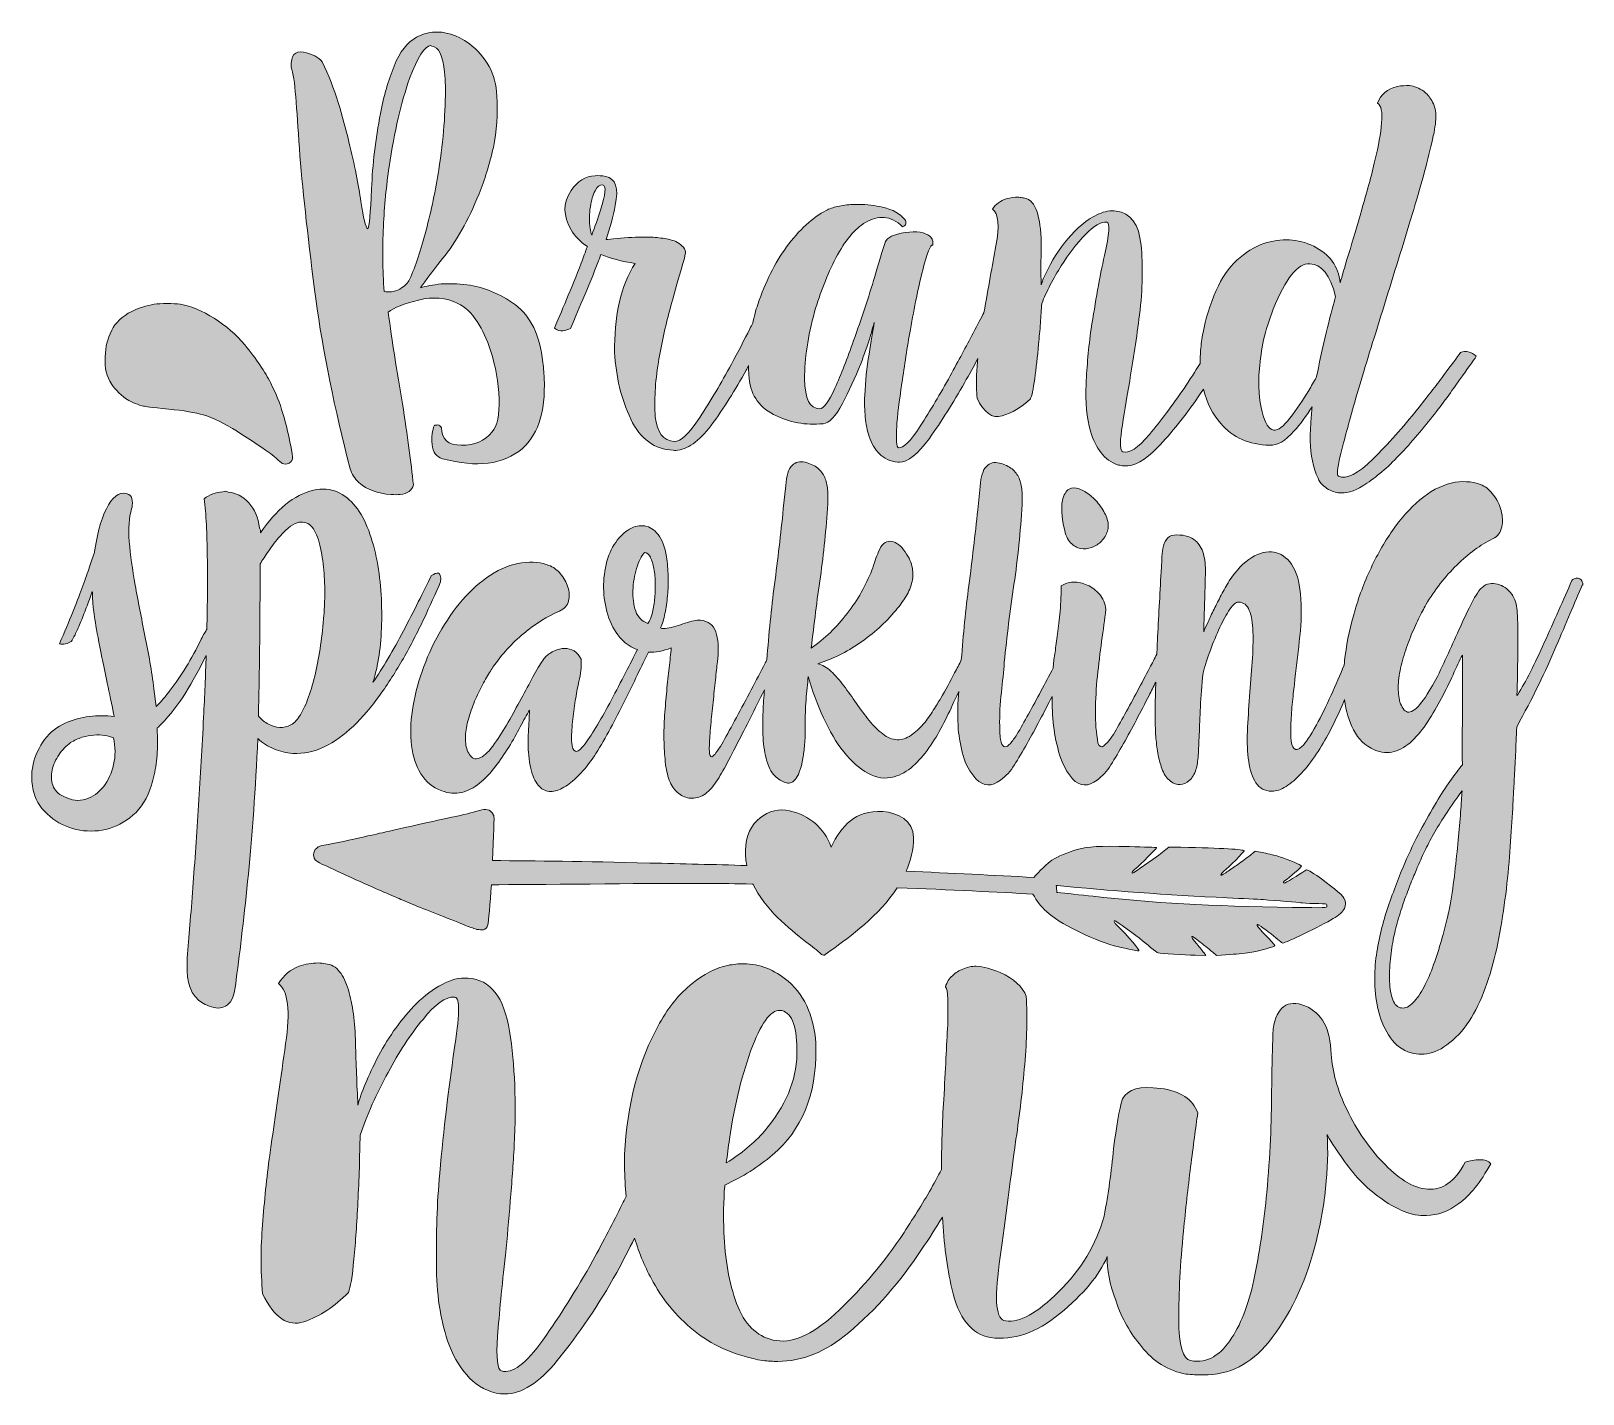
# Model space of a CAD drawing. Header units: inches. Extents: x 0.11 to 5.89, y -5.59 to -0.51.
import ezdxf

# ---------------------------------------------------------------- set-up
doc = ezdxf.new("R2010")
doc.units = ezdxf.units.IN
doc.header["$MEASUREMENT"] = 0
doc.layers.add('Layer 1', color=7, linetype='Continuous')

# ---------------------------------------------------------------- blocks, each defined once
blk = doc.blocks.new('block 2')
at = {"layer": 'Layer 1', "lineweight": 0}
for points, knots in [([(5.5083, -4.7195), (5.4906, -4.7195), (5.4728, -4.7224), (5.4551, -4.7284), (5.4354, -4.7658), (5.4137, -4.7924), (5.39, -4.8082), (5.3664, -4.824), (5.3417, -4.8309), (5.3161, -4.8289), (5.2885, -4.8269), (5.2599, -4.8171), (5.2304, -4.7993), (5.2008, -4.7796), (5.1732, -4.756), (5.1476, -4.7284), (5.0963, -4.6751), (5.0519, -4.6101), (5.0145, -4.5332), (4.979, -4.4583), (4.9593, -4.3893), (4.9554, -4.3262), (4.9534, -4.2316), (4.9209, -4.1715), (4.8578, -4.1458), (4.7928, -4.1203), (4.7533, -4.1488), (4.7395, -4.2316), (4.7375, -4.2671), (4.7356, -4.344), (4.7336, -4.4622), (4.7336, -4.5786), (4.7277, -4.7047), (4.7159, -4.8407), (4.706, -4.9472), (4.6912, -5.0497), (4.6715, -5.1482), (4.6518, -5.2468), (4.6232, -5.3247), (4.5858, -5.3818), (4.5661, -5.4134), (4.5434, -5.437), (4.5178, -5.4528), (4.4921, -5.4685), (4.4635, -5.4735), (4.432, -5.4676), (4.4025, -5.4616), (4.3877, -5.4104), (4.3877, -5.3138), (4.3877, -5.2153), (4.3936, -5.1058), (4.4054, -4.9856), (4.4133, -4.9048), (4.4221, -4.825), (4.432, -4.7461), (4.4419, -4.6673), (4.4507, -4.6002), (4.4586, -4.545), (4.4409, -4.4938), (4.3946, -4.4632), (4.3197, -4.4534), (4.2447, -4.4435), (4.1974, -4.4563), (4.1777, -4.4918), (4.1659, -4.5332), (4.1551, -4.5953), (4.1452, -4.6781), (4.1373, -4.7629), (4.1255, -4.8466), (4.1097, -4.9294), (4.0802, -5.0359), (4.024, -5.1295), (3.9412, -5.2103), (3.8603, -5.2912), (3.7943, -5.3276), (3.7431, -5.3197), (3.7076, -5.3158), (3.6997, -5.2448), (3.7194, -5.1068), (3.7372, -4.9708), (3.7579, -4.8161), (3.7815, -4.6426), (3.7953, -4.55), (3.8062, -4.4573), (3.814, -4.3647), (3.8219, -4.272), (3.8239, -4.1872), (3.82, -4.1104), (3.8062, -4.0749), (3.7736, -4.0453), (3.7224, -4.0217), (3.6908, -4.0079), (3.6613, -4), (3.6337, -3.998), (3.6159, -3.998), (3.5992, -4.002), (3.5834, -4.0098), (3.5696, -4.0138), (3.5568, -4.0217), (3.545, -4.0335), (3.5331, -4.0434), (3.5243, -4.0571), (3.5184, -4.0749), (3.5243, -4.0808), (3.5272, -4.0956), (3.5272, -4.1192), (3.5272, -4.1192), (3.5272, -4.2168), (3.5272, -4.2168), (3.5233, -4.2917), (3.5184, -4.3844), (3.5125, -4.4948), (3.5069, -4.5819), (3.504, -4.6689), (3.5037, -4.756), (3.4903, -4.7819), (3.4755, -4.8091), (3.4592, -4.8378), (3.4257, -4.895), (3.3892, -4.9531), (3.3498, -5.0122), (3.2749, -5.1206), (3.1941, -5.2143), (3.1074, -5.2931), (3.0206, -5.374), (2.9437, -5.4065), (2.8767, -5.3907), (2.8156, -5.3769), (2.7703, -5.3315), (2.7407, -5.2547), (2.7131, -5.1778), (2.6973, -5.0891), (2.6934, -4.9886), (2.6914, -4.9314), (2.6924, -4.8743), (2.6964, -4.8171), (2.6964, -4.8171), (2.6964, -4.8141), (2.6964, -4.8141), (2.7634, -4.7826), (2.8225, -4.7451), (2.8738, -4.7017), (2.9842, -4.6091), (3.0383, -4.477), (3.0364, -4.3055), (3.0344, -4.1971), (2.9999, -4.1133), (2.9329, -4.0542), (2.8816, -4.0109), (2.8265, -3.9891), (2.7673, -3.9891), (2.7476, -3.9891), (2.7279, -3.9911), (2.7082, -3.995), (2.6628, -4.0049), (2.6185, -4.0276), (2.5751, -4.0631), (2.5298, -4.0985), (2.4894, -4.1478), (2.4539, -4.2109), (2.375, -4.3528), (2.3317, -4.5155), (2.3238, -4.6988), (2.3238, -4.6988), (2.3238, -4.7431), (2.3238, -4.7431), (2.3238, -4.7821), (2.3259, -4.8199), (2.3299, -4.8566), (2.3251, -4.8658), (2.3201, -4.8752), (2.3149, -4.8851), (2.2814, -4.9521), (2.2449, -5.0221), (2.2055, -5.095), (2.1444, -5.2034), (2.0823, -5.302), (2.0193, -5.3907), (1.9561, -5.4794), (1.9049, -5.5178), (1.8655, -5.506), (1.8497, -5.502), (1.8448, -5.4587), (1.8507, -5.3759), (1.8566, -5.2931), (1.8665, -5.1926), (1.8803, -5.0743), (1.8862, -5.0093), (1.8921, -4.9423), (1.898, -4.8732), (1.9039, -4.8043), (1.9088, -4.7353), (1.9128, -4.6663), (1.9207, -4.5066), (1.9148, -4.3647), (1.8951, -4.2405), (1.8753, -4.1143), (1.8241, -4.0483), (1.7413, -4.0424), (1.7078, -4.0404), (1.6753, -4.0483), (1.6437, -4.066), (1.6102, -4.0838), (1.5787, -4.1074), (1.5491, -4.137), (1.4939, -4.1922), (1.4466, -4.2572), (1.4072, -4.3321), (1.3677, -4.409), (1.3421, -4.4701), (1.3303, -4.5155), (1.3263, -4.4386), (1.3234, -4.3617), (1.3214, -4.2848), (1.3195, -4.206), (1.3106, -4.1399), (1.2948, -4.0867), (1.2869, -4.0591), (1.2761, -4.0364), (1.2623, -4.0187), (1.2485, -4.001), (1.2308, -3.9911), (1.2091, -3.9891), (1.2012, -3.9872), (1.1923, -3.9862), (1.1825, -3.9862), (1.1588, -3.9862), (1.1352, -3.9902), (1.1115, -3.998), (1.08, -4.0098), (1.0543, -4.0315), (1.0346, -4.0631), (1.0701, -4.0907), (1.079, -4.1656), (1.0612, -4.2878), (1.0435, -4.408), (1.0238, -4.546), (1.0021, -4.7017), (0.9903, -4.7865), (0.9814, -4.8732), (0.9755, -4.9619), (0.9715, -5.0033), (0.9696, -5.0447), (0.9696, -5.0861), (0.9696, -5.1315), (0.9715, -5.1758), (0.9755, -5.2192), (1.0188, -5.3079), (1.0701, -5.3424), (1.1293, -5.3227), (1.1884, -5.303), (1.2436, -5.2665), (1.2948, -5.2133), (1.3027, -5.1955), (1.3096, -5.1541), (1.3155, -5.0891), (1.3214, -5.026), (1.3263, -4.9551), (1.3303, -4.8762), (1.3323, -4.8348), (1.3342, -4.7924), (1.3362, -4.7491), (1.3362, -4.7057), (1.3372, -4.6653), (1.3392, -4.6278), (1.351, -4.5923), (1.3658, -4.5539), (1.3835, -4.5125), (1.4013, -4.4731), (1.421, -4.4337), (1.4427, -4.3942), (1.4821, -4.3193), (1.5255, -4.2533), (1.5728, -4.1961), (1.6181, -4.139), (1.6575, -4.1114), (1.6911, -4.1133), (1.7107, -4.1153), (1.7098, -4.1833), (1.6881, -4.3173), (1.6684, -4.4514), (1.6506, -4.6022), (1.6349, -4.7697), (1.625, -4.8841), (1.6211, -4.9964), (1.623, -5.1068), (1.623, -5.2172), (1.6368, -5.3128), (1.6644, -5.3936), (1.6822, -5.4449), (1.7058, -5.4872), (1.7354, -5.5208), (1.763, -5.5543), (1.7994, -5.577), (1.8448, -5.5888), (1.8566, -5.5907), (1.8674, -5.5917), (1.8773, -5.5917), (1.9404, -5.5917), (2.0054, -5.5503), (2.0725, -5.4676), (2.1533, -5.369), (2.2272, -5.2596), (2.2942, -5.1394), (2.3176, -5.0958), (2.3397, -5.0532), (2.3608, -5.0114), (2.378, -5.0692), (2.4011, -5.1237), (2.4303, -5.1748), (2.4717, -5.2498), (2.5258, -5.3128), (2.5929, -5.3641), (2.6599, -5.4154), (2.7417, -5.4498), (2.8383, -5.4676), (2.858, -5.4695), (2.8767, -5.4705), (2.8945, -5.4705), (2.9851, -5.4705), (3.0729, -5.435), (3.1576, -5.3641), (3.2601, -5.2773), (3.3508, -5.1739), (3.4297, -5.0536), (3.4573, -5.0134), (3.4831, -4.9733), (3.5075, -4.9331), (3.5132, -5.0305), (3.5247, -5.1191), (3.542, -5.1985), (3.5676, -5.3089), (3.6159, -5.37), (3.6869, -5.3818), (3.7716, -5.3936), (3.8574, -5.3641), (3.9441, -5.2931), (4.0329, -5.2202), (4.092, -5.1492), (4.1216, -5.0802), (4.1196, -5.1275), (4.1304, -5.1827), (4.1541, -5.2458), (4.1758, -5.3108), (4.2073, -5.367), (4.2487, -5.4143), (4.2704, -5.442), (4.295, -5.4646), (4.3226, -5.4823), (4.3522, -5.5001), (4.3827, -5.5119), (4.4143, -5.5178), (4.436, -5.5198), (4.4576, -5.5208), (4.4793, -5.5208), (4.5759, -5.5208), (4.6568, -5.4804), (4.7218, -5.3995), (4.8006, -5.301), (4.8578, -5.1837), (4.8933, -5.0477), (4.913, -4.9748), (4.9268, -4.9009), (4.9347, -4.8259), (4.9425, -4.753), (4.9445, -4.686), (4.9406, -4.6249), (4.9465, -4.6407), (4.9682, -4.6742), (5.0057, -4.7254), (5.0451, -4.7826), (5.0933, -4.8309), (5.1505, -4.8703), (5.1761, -4.888), (5.2018, -4.9018), (5.2274, -4.9117), (5.255, -4.9235), (5.2826, -4.9284), (5.3102, -4.9265), (5.3516, -4.9265), (5.392, -4.9117), (5.4314, -4.8821), (5.4728, -4.8525), (5.5122, -4.8033), (5.5497, -4.7343), (5.5418, -4.7224), (5.528, -4.7175), (5.5083, -4.7195)], [0, 0, 0, 0, 1, 1, 1, 2, 2, 2, 3, 3, 3, 4, 4, 4, 5, 5, 5, 6, 6, 6, 7, 7, 7, 8, 8, 8, 9, 9, 9, 10, 10, 10, 11, 11, 11, 12, 12, 12, 13, 13, 13, 14, 14, 14, 15, 15, 15, 16, 16, 16, 17, 17, 17, 18, 18, 18, 19, 19, 19, 20, 20, 20, 21, 21, 21, 22, 22, 22, 23, 23, 23, 24, 24, 24, 25, 25, 25, 26, 26, 26, 27, 27, 27, 28, 28, 28, 29, 29, 29, 30, 30, 30, 31, 31, 31, 32, 32, 32, 33, 33, 33, 34, 34, 34, 35, 35, 35, 36, 36, 36, 37, 37, 37, 38, 38, 38, 39, 39, 39, 40, 40, 40, 41, 41, 41, 42, 42, 42, 43, 43, 43, 44, 44, 44, 45, 45, 45, 46, 46, 46, 47, 47, 47, 48, 48, 48, 49, 49, 49, 50, 50, 50, 51, 51, 51, 52, 52, 52, 53, 53, 53, 54, 54, 54, 55, 55, 55, 56, 56, 56, 57, 57, 57, 58, 58, 58, 59, 59, 59, 60, 60, 60, 61, 61, 61, 62, 62, 62, 63, 63, 63, 64, 64, 64, 65, 65, 65, 66, 66, 66, 67, 67, 67, 68, 68, 68, 69, 69, 69, 70, 70, 70, 71, 71, 71, 72, 72, 72, 73, 73, 73, 74, 74, 74, 75, 75, 75, 76, 76, 76, 77, 77, 77, 78, 78, 78, 79, 79, 79, 80, 80, 80, 81, 81, 81, 82, 82, 82, 83, 83, 83, 84, 84, 84, 85, 85, 85, 86, 86, 86, 87, 87, 87, 88, 88, 88, 89, 89, 89, 90, 90, 90, 91, 91, 91, 92, 92, 92, 93, 93, 93, 94, 94, 94, 95, 95, 95, 96, 96, 96, 97, 97, 97, 98, 98, 98, 99, 99, 99, 100, 100, 100, 101, 101, 101, 102, 102, 102, 103, 103, 103, 104, 104, 104, 105, 105, 105, 106, 106, 106, 107, 107, 107, 108, 108, 108, 109, 109, 109, 110, 110, 110, 111, 111, 111, 112, 112, 112, 113, 113, 113, 114, 114, 114, 115, 115, 115, 116, 116, 116, 117, 117, 117, 118, 118, 118, 119, 119, 119, 120, 120, 120, 121, 121, 121, 122, 122, 122, 123, 123, 123, 124, 124, 124, 125, 125, 125, 126, 126, 126, 127, 127, 127, 128, 128, 128, 129, 129, 129, 129]), ([(2.7141, -4.6426), (2.7338, -4.5106), (2.7624, -4.3952), (2.7999, -4.2966), (2.8373, -4.2001), (2.8738, -4.1557), (2.9093, -4.1636), (2.9487, -4.1735), (2.9674, -4.2277), (2.9654, -4.3262), (2.9635, -4.4248), (2.923, -4.5204), (2.8442, -4.613), (2.8067, -4.6564), (2.7594, -4.6958), (2.7023, -4.7313), (2.7062, -4.7017), (2.7101, -4.6722), (2.7141, -4.6426)], [0, 0, 0, 0, 1, 1, 1, 2, 2, 2, 3, 3, 3, 4, 4, 4, 5, 5, 5, 6, 6, 6, 6])]:
    blk.add_open_spline(points, degree=3, knots=knots, dxfattribs=at)
blk = doc.blocks.new('block 3')
at = {"layer": 'Layer 1', "lineweight": 0}
for points, knots in [([(1.1123, -0.9524), (1.1231, -1.0934), (1.1419, -1.2682), (1.1687, -1.4768), (1.1703, -1.4887), (1.1719, -1.5006), (1.1735, -1.5125), (1.2001, -1.7097), (1.2433, -1.9204), (1.3014, -2.1448), (1.3039, -2.1545), (1.3082, -2.1639), (1.3143, -2.173), (1.3191, -2.1809), (1.3256, -2.1886), (1.3339, -2.1961), (1.3645, -2.2234), (1.4042, -2.2382), (1.4534, -2.2407), (1.4669, -2.2418), (1.4785, -2.2419), (1.4881, -2.2407), (1.5157, -2.2374), (1.532, -2.2255), (1.537, -2.2051), (1.5285, -2.1222), (1.5149, -2.0214), (1.4961, -1.9028), (1.4758, -1.783), (1.458, -1.6692), (1.4428, -1.5616), (1.465, -1.5447), (1.5029, -1.5296), (1.5563, -1.5166), (1.6098, -1.5036), (1.6588, -1.5077), (1.7029, -1.5288), (1.7296, -1.5417), (1.7534, -1.5642), (1.7742, -1.5962), (1.795, -1.6282), (1.8116, -1.6643), (1.8242, -1.7042), (1.8435, -1.7633), (1.854, -1.8234), (1.8559, -1.8841), (1.8578, -1.9449), (1.8493, -1.9861), (1.8305, -2.0077), (1.8029, -2.0416), (1.7647, -2.0581), (1.7155, -2.0575), (1.6663, -2.057), (1.6418, -2.0356), (1.6421, -1.9929), (1.6377, -1.9863), (1.6329, -1.9825), (1.6279, -1.9817), (1.6236, -1.9821), (1.6193, -1.9826), (1.6151, -1.9831), (1.6073, -2.0024), (1.6043, -2.0262), (1.6063, -2.0544), (1.6095, -2.0838), (1.6226, -2.1015), (1.6453, -2.1076), (1.7741, -2.1419), (1.8723, -2.1298), (1.943, -2.0697), (2.0064, -2.0131), (2.0333, -1.9175), (2.0224, -1.7824), (2.0215, -1.7712), (2.0206, -1.7599), (2.0197, -1.7487), (2.0078, -1.6477), (1.9737, -1.576), (1.9168, -1.5342), (1.8586, -1.4925), (1.7983, -1.4676), (1.7362, -1.4595), (1.7026, -1.4557), (1.6705, -1.4547), (1.64, -1.4565), (1.6096, -1.4597), (1.5839, -1.4646), (1.5629, -1.4711), (1.5694, -1.4605), (1.5967, -1.4241), (1.6457, -1.3622), (1.6959, -1.3003), (1.7411, -1.2199), (1.7815, -1.1212), (1.8027, -1.0681), (1.8205, -1.0106), (1.8348, -0.9483), (1.8479, -0.8876), (1.8523, -0.8235), (1.8479, -0.7559), (1.8435, -0.6741), (1.8093, -0.609), (1.7442, -0.5611), (1.6993, -0.5284), (1.6539, -0.5143), (1.6082, -0.5189), (1.5881, -0.5209), (1.5684, -0.5272), (1.5491, -0.5377), (1.5144, -0.5555), (1.4863, -0.5912), (1.4651, -0.6447), (1.4438, -0.6968), (1.4268, -0.7555), (1.4142, -0.8209), (1.3958, -0.9182), (1.3849, -1.0119), (1.381, -1.1019), (1.3773, -1.1933), (1.3729, -1.2429), (1.3673, -1.2507), (1.3589, -1.246), (1.3503, -1.2122), (1.3414, -1.1493), (1.3327, -1.0878), (1.3178, -1.0135), (1.2966, -0.9265), (1.2856, -0.8795), (1.2723, -0.8306), (1.2567, -0.7799), (1.2411, -0.7293), (1.2214, -0.6791), (1.1976, -0.6294), (1.1831, -0.6113), (1.1599, -0.5993), (1.1278, -0.5936), (1.0956, -0.5864), (1.0803, -0.6048), (1.082, -0.6487), (1.089, -0.6706), (1.0946, -0.7076), (1.0988, -0.7597), (1.1029, -0.8119), (1.1074, -0.8761), (1.1123, -0.9524)], [0, 0, 0, 0, 1, 1, 1, 2, 2, 2, 3, 3, 3, 4, 4, 4, 5, 5, 5, 6, 6, 6, 7, 7, 7, 8, 8, 8, 9, 9, 9, 10, 10, 10, 11, 11, 11, 12, 12, 12, 13, 13, 13, 14, 14, 14, 15, 15, 15, 16, 16, 16, 17, 17, 17, 18, 18, 18, 19, 19, 19, 20, 20, 20, 21, 21, 21, 22, 22, 22, 23, 23, 23, 24, 24, 24, 25, 25, 25, 26, 26, 26, 27, 27, 27, 28, 28, 28, 29, 29, 29, 30, 30, 30, 31, 31, 31, 32, 32, 32, 33, 33, 33, 34, 34, 34, 35, 35, 35, 36, 36, 36, 37, 37, 37, 38, 38, 38, 39, 39, 39, 40, 40, 40, 41, 41, 41, 42, 42, 42, 43, 43, 43, 44, 44, 44, 45, 45, 45, 46, 46, 46, 47, 47, 47, 48, 48, 48, 48]), ([(1.425, -1.2438), (1.4289, -1.1652), (1.4361, -1.0905), (1.4466, -1.0196), (1.466, -0.8881), (1.4915, -0.7788), (1.5226, -0.6917), (1.5532, -0.6117), (1.5796, -0.5707), (1.601, -0.5685), (1.6023, -0.5684), (1.6037, -0.569), (1.6052, -0.5702), (1.6312, -0.5733), (1.6472, -0.6058), (1.6532, -0.6676), (1.6547, -0.6831), (1.6556, -0.7), (1.6561, -0.7184), (1.6573, -0.8133), (1.6489, -0.9177), (1.6315, -1.0316), (1.6195, -1.108), (1.6037, -1.1828), (1.5842, -1.2558), (1.566, -1.3288), (1.5456, -1.3899), (1.5229, -1.4394), (1.5167, -1.4528), (1.5045, -1.4649), (1.4865, -1.4754), (1.4756, -1.481), (1.4651, -1.4843), (1.455, -1.4855), (1.4462, -1.4865), (1.4371, -1.4862), (1.428, -1.4844), (1.4224, -1.404), (1.4213, -1.3239), (1.425, -1.2438)], [0, 0, 0, 0, 1, 1, 1, 2, 2, 2, 3, 3, 3, 4, 4, 4, 5, 5, 5, 6, 6, 6, 7, 7, 7, 8, 8, 8, 9, 9, 9, 10, 10, 10, 11, 11, 11, 12, 12, 12, 13, 13, 13, 13])]:
    blk.add_open_spline(points, degree=3, knots=knots, dxfattribs=at)
blk = doc.blocks.new('block 4')
at = {"layer": 'Layer 1', "lineweight": 0}
for points, knots in [([(2.1072, -1.5148), (2.0889, -1.5584), (2.074, -1.5939), (2.0622, -1.6214), (2.0729, -1.629), (2.0832, -1.6324), (2.0932, -1.6317), (2.1031, -1.6297), (2.1129, -1.6265), (2.1227, -1.6222), (2.1333, -1.5949), (2.1483, -1.5588), (2.1679, -1.514), (2.1875, -1.468), (2.2072, -1.4202), (2.2269, -1.3707), (2.2302, -1.3632), (2.2329, -1.3552), (2.2349, -1.3466), (2.2704, -1.3612), (2.3132, -1.3724), (2.3633, -1.3803), (2.3363, -1.4205), (2.3164, -1.4699), (2.3035, -1.5285), (2.2908, -1.5884), (2.2852, -1.649), (2.2866, -1.7104), (2.2911, -1.8018), (2.3113, -1.8849), (2.3465, -1.9599), (2.383, -2.0349), (2.4356, -2.0733), (2.505, -2.0758), (2.5087, -2.0768), (2.5117, -2.0773), (2.5142, -2.0772), (2.5565, -2.0739), (2.6, -2.043), (2.6453, -1.9846), (2.6928, -1.92), (2.7365, -1.8511), (2.7763, -1.7776), (2.7794, -1.7719), (2.7824, -1.7664), (2.7854, -1.7608), (2.7855, -1.7657), (2.7854, -1.7706), (2.7855, -1.7755), (2.7857, -1.7821), (2.7859, -1.7887), (2.7861, -1.7953), (2.7895, -1.8639), (2.8205, -1.9128), (2.8788, -1.9426), (2.937, -1.9725), (2.9981, -1.984), (3.0627, -1.9771), (3.0858, -1.9744), (3.11, -1.9495), (3.1354, -1.9024), (3.1596, -1.8553), (3.1821, -1.8059), (3.2031, -1.7541), (3.2166, -1.7191), (3.2277, -1.6872), (3.2365, -1.6583), (3.2439, -1.6331), (3.2496, -1.6138), (3.2534, -1.6006), (3.2483, -1.6319), (3.2421, -1.671), (3.2346, -1.7179), (3.2259, -1.7684), (3.2205, -1.8196), (3.2181, -1.8713), (3.2169, -1.899), (3.2176, -1.9261), (3.2201, -1.9526), (3.2225, -1.979), (3.2275, -2.0031), (3.2348, -2.0247), (3.2433, -2.0512), (3.256, -2.0728), (3.273, -2.0897), (3.2899, -2.1066), (3.3128, -2.1169), (3.3418, -2.1207), (3.3436, -2.1207), (3.3454, -2.1207), (3.3472, -2.1207), (3.3786, -2.121), (3.4156, -2.0912), (3.459, -2.0317), (3.5037, -1.9686), (3.5472, -1.8996), (3.5897, -1.8247), (3.6075, -1.7935), (3.6241, -1.7634), (3.6395, -1.7341), (3.637, -1.7562), (3.6353, -1.7784), (3.6347, -1.8005), (3.634, -1.8282), (3.6345, -1.8553), (3.6363, -1.8818), (3.6618, -1.9367), (3.6929, -1.9586), (3.7299, -1.9478), (3.767, -1.937), (3.802, -1.916), (3.8353, -1.8847), (3.8406, -1.8741), (3.8459, -1.849), (3.8512, -1.8095), (3.8565, -1.7712), (3.8613, -1.7281), (3.8658, -1.68), (3.8681, -1.6549), (3.8704, -1.6291), (3.8728, -1.6027), (3.8739, -1.5762), (3.8756, -1.5516), (3.8778, -1.5288), (3.8862, -1.5075), (3.8967, -1.4844), (3.9092, -1.4597), (3.9216, -1.4361), (3.9353, -1.4126), (3.9504, -1.3892), (3.9779, -1.3447), (4.0079, -1.3058), (4.0403, -1.2725), (4.0715, -1.2392), (4.0981, -1.2238), (4.1199, -1.2262), (4.1326, -1.2281), (4.1295, -1.2695), (4.1109, -1.3504), (4.0935, -1.4314), (4.0771, -1.5227), (4.0615, -1.6243), (4.0515, -1.6936), (4.0454, -1.762), (4.043, -1.8293), (4.0394, -1.8966), (4.0449, -1.9554), (4.0592, -2.0055), (4.0685, -2.0374), (4.0816, -2.064), (4.0986, -2.0855), (4.1143, -2.1069), (4.1358, -2.122), (4.1632, -2.131), (4.1703, -2.1326), (4.1769, -2.1336), (4.183, -2.134), (4.2216, -2.1365), (4.263, -2.114), (4.3079, -2.0665), (4.362, -2.0101), (4.4128, -1.9471), (4.4606, -1.8773), (4.4671, -1.8675), (4.4734, -1.8578), (4.4796, -1.8482), (4.492, -1.8984), (4.5135, -1.9413), (4.5446, -1.9768), (4.5892, -2.029), (4.6497, -2.0557), (4.7267, -2.0574), (4.7548, -2.059), (4.7847, -2.0415), (4.817, -2.005), (4.8407, -1.9785), (4.8632, -1.9482), (4.8843, -1.9142), (4.8827, -1.9346), (4.881, -1.955), (4.8794, -1.9754), (4.8751, -2.0367), (4.8785, -2.0892), (4.8896, -2.1327), (4.8954, -2.1564), (4.9035, -2.1767), (4.9138, -2.1936), (4.9254, -2.2095), (4.9405, -2.2209), (4.9591, -2.2279), (4.9661, -2.2312), (4.9737, -2.2333), (4.9821, -2.2343), (5.0097, -2.2376), (5.0399, -2.2291), (5.073, -2.209), (5.1153, -2.1828), (5.1578, -2.1476), (5.2006, -2.1036), (5.2235, -2.0799), (5.246, -2.055), (5.2682, -2.0289), (5.2904, -2.0028), (5.312, -1.9767), (5.3332, -1.9505), (5.3714, -1.9012), (5.405, -1.8556), (5.4338, -1.8135), (5.4639, -1.7717), (5.4848, -1.7426), (5.4962, -1.726), (5.4873, -1.7174), (5.4774, -1.7117), (5.4664, -1.7089), (5.4565, -1.7062), (5.4469, -1.7072), (5.4373, -1.7119), (5.4246, -1.7295), (5.4033, -1.758), (5.3737, -1.7976), (5.3455, -1.8362), (5.3133, -1.8778), (5.2772, -1.9227), (5.2229, -1.9906), (5.1677, -2.0525), (5.1114, -2.1084), (5.0551, -2.1643), (5.0123, -2.1858), (4.9822, -2.1725), (4.9763, -2.1706), (4.9786, -2.1454), (4.9893, -2.097), (5.0011, -2.0487), (5.0177, -1.9871), (5.0392, -1.9121), (5.0504, -1.871), (5.0632, -1.8277), (5.0775, -1.7822), (5.0908, -1.7354), (5.1055, -1.6874), (5.1218, -1.6385), (5.156, -1.5264), (5.1908, -1.4137), (5.2261, -1.3006), (5.2616, -1.1862), (5.2903, -1.088), (5.3117, -1.0059), (5.3227, -0.9624), (5.3317, -0.9247), (5.3386, -0.8929), (5.3442, -0.8608), (5.3465, -0.8387), (5.3455, -0.8264), (5.3442, -0.8056), (5.3391, -0.788), (5.3303, -0.7735), (5.3215, -0.759), (5.3116, -0.7474), (5.3006, -0.7387), (5.2833, -0.7268), (5.2654, -0.7197), (5.2468, -0.7174), (5.2321, -0.7168), (5.2172, -0.718), (5.202, -0.7209), (5.1646, -0.7298), (5.14, -0.7505), (5.1281, -0.783), (5.1418, -0.7919), (5.1469, -0.8161), (5.1434, -0.8557), (5.14, -0.8953), (5.1317, -0.9422), (5.1186, -0.9964), (5.1125, -1.0247), (5.105, -1.0547), (5.096, -1.0864), (5.087, -1.118), (5.0781, -1.1491), (5.0693, -1.1796), (5.0532, -1.2383), (5.0371, -1.2927), (5.021, -1.3429), (5.0062, -1.3933), (4.9956, -1.4297), (4.9892, -1.4519), (4.9821, -1.3906), (4.9493, -1.3451), (4.8906, -1.3158), (4.8317, -1.2878), (4.7692, -1.2846), (4.7041, -1.3062), (4.6694, -1.3187), (4.6361, -1.3392), (4.6041, -1.3678), (4.5734, -1.3965), (4.5478, -1.4342), (4.5274, -1.4808), (4.5037, -1.5356), (4.4874, -1.5879), (4.4783, -1.6379), (4.4739, -1.6605), (4.4709, -1.6826), (4.4691, -1.7042), (4.4678, -1.7205), (4.4676, -1.7367), (4.4678, -1.7526), (4.4486, -1.7829), (4.4287, -1.8138), (4.4074, -1.8459), (4.3641, -1.909), (4.3211, -1.9661), (4.2784, -2.0174), (4.2357, -2.0687), (4.2028, -2.0901), (4.179, -2.0813), (4.1695, -2.0783), (4.1681, -2.0517), (4.175, -2.0015), (4.1818, -1.9513), (4.1918, -1.8904), (4.205, -1.8189), (4.2113, -1.7796), (4.2176, -1.739), (4.2241, -1.6972), (4.2306, -1.6554), (4.2364, -1.6136), (4.2417, -1.5717), (4.2532, -1.4748), (4.2552, -1.3881), (4.2474, -1.3116), (4.2397, -1.234), (4.2089, -1.1915), (4.1551, -1.1848), (4.1333, -1.1823), (4.1118, -1.1859), (4.0907, -1.1956), (4.0683, -1.2053), (4.047, -1.2186), (4.0268, -1.2357), (3.9892, -1.2675), (3.9567, -1.3058), (3.9292, -1.3503), (3.9017, -1.3961), (3.8837, -1.4327), (3.875, -1.46), (3.8744, -1.413), (3.8744, -1.3661), (3.8751, -1.3191), (3.8758, -1.271), (3.8718, -1.2305), (3.8628, -1.1976), (3.8583, -1.1806), (3.8518, -1.1665), (3.8433, -1.1553), (3.8346, -1.1441), (3.8233, -1.1377), (3.8091, -1.136), (3.804, -1.1346), (3.7983, -1.1338), (3.7918, -1.1336), (3.7763, -1.133), (3.7608, -1.1349), (3.7452, -1.1392), (3.7243, -1.1458), (3.7071, -1.1586), (3.6937, -1.1774), (3.7164, -1.1949), (3.7206, -1.2408), (3.7069, -1.315), (3.6933, -1.3873), (3.6783, -1.4701), (3.6621, -1.5635), (3.6518, -1.5822), (3.6385, -1.6074), (3.6221, -1.6395), (3.5958, -1.6894), (3.5673, -1.7424), (3.5365, -1.7983), (3.4994, -1.8662), (3.4622, -1.9288), (3.425, -1.9861), (3.3889, -2.0422), (3.3621, -2.0691), (3.3439, -2.0666), (3.3403, -2.0653), (3.3379, -2.0581), (3.3368, -2.0449), (3.3357, -2.0316), (3.3358, -2.0136), (3.3371, -1.9907), (3.3398, -1.9474), (3.3463, -1.8927), (3.3567, -1.8266), (3.3658, -1.7593), (3.3763, -1.6926), (3.3882, -1.6265), (3.4028, -1.5424), (3.4181, -1.4686), (3.4341, -1.405), (3.4502, -1.3402), (3.4628, -1.3091), (3.4717, -1.3116), (3.4731, -1.3044), (3.4725, -1.2984), (3.4701, -1.2935), (3.4689, -1.2875), (3.4657, -1.2826), (3.4607, -1.279), (3.443, -1.2631), (3.4123, -1.2585), (3.3688, -1.2653), (3.3266, -1.271), (3.3016, -1.283), (3.2939, -1.301), (3.2913, -1.3094), (3.2783, -1.3521), (3.2554, -1.4291), (3.2326, -1.5061), (3.2062, -1.5856), (3.1767, -1.6675), (3.1533, -1.7338), (3.1302, -1.7929), (3.1073, -1.8449), (3.0843, -1.8956), (3.0651, -1.9211), (3.0492, -1.9213), (3.0136, -1.9218), (2.9953, -1.8849), (2.994, -1.8103), (2.994, -1.7344), (3.0062, -1.6512), (3.0314, -1.5606), (3.0517, -1.4893), (3.0781, -1.4222), (3.1107, -1.3593), (3.1445, -1.2952), (3.1814, -1.2511), (3.2211, -1.227), (3.2442, -1.2137), (3.2673, -1.2077), (3.2904, -1.209), (3.3135, -1.2102), (3.3365, -1.2218), (3.3594, -1.2436), (3.3658, -1.2413), (3.3697, -1.2377), (3.371, -1.2329), (3.3724, -1.2269), (3.3711, -1.2214), (3.3673, -1.2166), (3.3508, -1.1948), (3.3233, -1.1796), (3.2848, -1.171), (3.2552, -1.1638), (3.2256, -1.1601), (3.196, -1.1602), (3.1883, -1.1603), (3.1805, -1.1603), (3.1728, -1.1603), (3.1535, -1.1616), (3.1348, -1.1642), (3.1169, -1.1679), (3.1002, -1.1717), (3.0861, -1.1766), (3.0746, -1.1828), (3.0502, -1.1951), (3.0254, -1.2129), (3.0001, -1.2361), (2.9748, -1.2594), (2.9503, -1.2869), (2.9268, -1.3187), (2.8833, -1.3786), (2.8477, -1.4499), (2.8197, -1.5325), (2.8122, -1.5555), (2.8061, -1.5787), (2.801, -1.6022), (2.7976, -1.609), (2.7941, -1.6161), (2.7903, -1.6237), (2.7691, -1.6652), (2.7462, -1.7093), (2.7217, -1.7559), (2.6832, -1.8259), (2.6438, -1.8918), (2.6036, -1.9538), (2.5634, -2.0158), (2.5321, -2.0456), (2.5088, -2.0431), (2.4673, -2.0404), (2.4437, -2.0098), (2.438, -1.951), (2.4336, -1.8922), (2.4373, -1.8245), (2.4494, -1.748), (2.4552, -1.7163), (2.4616, -1.6835), (2.4687, -1.6494), (2.4757, -1.6165), (2.4836, -1.5848), (2.4922, -1.5542), (2.507, -1.4981), (2.5206, -1.4492), (2.5327, -1.4077), (2.5448, -1.3674), (2.5508, -1.3443), (2.5506, -1.3382), (2.5489, -1.3287), (2.5447, -1.3211), (2.5381, -1.3153), (2.5313, -1.3084), (2.5234, -1.3027), (2.5143, -1.2983), (2.5012, -1.2929), (2.485, -1.2889), (2.4657, -1.2863), (2.4476, -1.2836), (2.4276, -1.2822), (2.4059, -1.2821), (2.3687, -1.2818), (2.3322, -1.2833), (2.2965, -1.2866), (2.2761, -1.2891), (2.2621, -1.2906), (2.2544, -1.2911), (2.2696, -1.2467), (2.2812, -1.2044), (2.2891, -1.1641), (2.3021, -1.0995), (2.2903, -1.0634), (2.2533, -1.056), (2.2388, -1.0533), (2.2258, -1.0524), (2.2141, -1.0531), (2.1777, -1.0555), (2.1477, -1.0739), (2.1241, -1.1082), (2.0936, -1.155), (2.0941, -1.2038), (2.1248, -1.2547), (2.138, -1.2779), (2.1581, -1.2987), (2.185, -1.3174), (2.1774, -1.3372), (2.1698, -1.3577), (2.1623, -1.3787), (2.1439, -1.4258), (2.1255, -1.4712), (2.1072, -1.5148)], [0, 0, 0, 0, 1, 1, 1, 2, 2, 2, 3, 3, 3, 4, 4, 4, 5, 5, 5, 6, 6, 6, 7, 7, 7, 8, 8, 8, 9, 9, 9, 10, 10, 10, 11, 11, 11, 12, 12, 12, 13, 13, 13, 14, 14, 14, 15, 15, 15, 16, 16, 16, 17, 17, 17, 18, 18, 18, 19, 19, 19, 20, 20, 20, 21, 21, 21, 22, 22, 22, 23, 23, 23, 24, 24, 24, 25, 25, 25, 26, 26, 26, 27, 27, 27, 28, 28, 28, 29, 29, 29, 30, 30, 30, 31, 31, 31, 32, 32, 32, 33, 33, 33, 34, 34, 34, 35, 35, 35, 36, 36, 36, 37, 37, 37, 38, 38, 38, 39, 39, 39, 40, 40, 40, 41, 41, 41, 42, 42, 42, 43, 43, 43, 44, 44, 44, 45, 45, 45, 46, 46, 46, 47, 47, 47, 48, 48, 48, 49, 49, 49, 50, 50, 50, 51, 51, 51, 52, 52, 52, 53, 53, 53, 54, 54, 54, 55, 55, 55, 56, 56, 56, 57, 57, 57, 58, 58, 58, 59, 59, 59, 60, 60, 60, 61, 61, 61, 62, 62, 62, 63, 63, 63, 64, 64, 64, 65, 65, 65, 66, 66, 66, 67, 67, 67, 68, 68, 68, 69, 69, 69, 70, 70, 70, 71, 71, 71, 72, 72, 72, 73, 73, 73, 74, 74, 74, 75, 75, 75, 76, 76, 76, 77, 77, 77, 78, 78, 78, 79, 79, 79, 80, 80, 80, 81, 81, 81, 82, 82, 82, 83, 83, 83, 84, 84, 84, 85, 85, 85, 86, 86, 86, 87, 87, 87, 88, 88, 88, 89, 89, 89, 90, 90, 90, 91, 91, 91, 92, 92, 92, 93, 93, 93, 94, 94, 94, 95, 95, 95, 96, 96, 96, 97, 97, 97, 98, 98, 98, 99, 99, 99, 100, 100, 100, 101, 101, 101, 102, 102, 102, 103, 103, 103, 104, 104, 104, 105, 105, 105, 106, 106, 106, 107, 107, 107, 108, 108, 108, 109, 109, 109, 110, 110, 110, 111, 111, 111, 112, 112, 112, 113, 113, 113, 114, 114, 114, 115, 115, 115, 116, 116, 116, 117, 117, 117, 118, 118, 118, 119, 119, 119, 120, 120, 120, 121, 121, 121, 122, 122, 122, 123, 123, 123, 124, 124, 124, 125, 125, 125, 126, 126, 126, 127, 127, 127, 128, 128, 128, 129, 129, 129, 130, 130, 130, 131, 131, 131, 132, 132, 132, 133, 133, 133, 134, 134, 134, 135, 135, 135, 136, 136, 136, 137, 137, 137, 138, 138, 138, 139, 139, 139, 140, 140, 140, 141, 141, 141, 142, 142, 142, 143, 143, 143, 144, 144, 144, 145, 145, 145, 146, 146, 146, 147, 147, 147, 148, 148, 148, 149, 149, 149, 150, 150, 150, 151, 151, 151, 152, 152, 152, 153, 153, 153, 154, 154, 154, 155, 155, 155, 156, 156, 156, 157, 157, 157, 158, 158, 158, 159, 159, 159, 160, 160, 160, 161, 161, 161, 162, 162, 162, 163, 163, 163, 164, 164, 164, 165, 165, 165, 166, 166, 166, 167, 167, 167, 168, 168, 168, 169, 169, 169, 170, 170, 170, 171, 171, 171, 172, 172, 172, 173, 173, 173, 174, 174, 174, 175, 175, 175, 176, 176, 176, 177, 177, 177, 178, 178, 178, 179, 179, 179, 180, 180, 180, 181, 181, 181, 182, 182, 182, 183, 183, 183, 183]), ([(2.1963, -1.1683), (2.1999, -1.1451), (2.2057, -1.1254), (2.2138, -1.1092), (2.2218, -1.093), (2.2311, -1.0858), (2.2416, -1.0875), (2.2561, -1.0902), (2.2534, -1.1218), (2.234, -1.1821), (2.2243, -1.2117), (2.2134, -1.2425), (2.2014, -1.2747), (2.1983, -1.2676), (2.1965, -1.2593), (2.1959, -1.2497), (2.1915, -1.2235), (2.1916, -1.1964), (2.1963, -1.1683)], [0, 0, 0, 0, 1, 1, 1, 2, 2, 2, 3, 3, 3, 4, 4, 4, 5, 5, 5, 6, 6, 6, 6]), ([(4.688, -1.7725), (4.6913, -1.7377), (4.6967, -1.702), (4.704, -1.6652), (4.7127, -1.6274), (4.7246, -1.5892), (4.7398, -1.5508), (4.7854, -1.4356), (4.8311, -1.3791), (4.8758, -1.3814), (4.9194, -1.3824), (4.9516, -1.4229), (4.9719, -1.5027), (4.9653, -1.5274), (4.9551, -1.5662), (4.9416, -1.6191), (4.9281, -1.6721), (4.9153, -1.73), (4.9033, -1.7929), (4.9016, -1.7975), (4.9005, -1.8016), (4.9001, -1.8052), (4.891, -1.82), (4.8817, -1.8359), (4.8724, -1.853), (4.8496, -1.8905), (4.8261, -1.9249), (4.8018, -1.9562), (4.7775, -1.9875), (4.7575, -2.0024), (4.7417, -2.0008), (4.7234, -1.999), (4.7091, -1.9764), (4.6985, -1.933), (4.6867, -1.8896), (4.6831, -1.8361), (4.688, -1.7725)], [0, 0, 0, 0, 1, 1, 1, 2, 2, 2, 3, 3, 3, 4, 4, 4, 5, 5, 5, 6, 6, 6, 7, 7, 7, 8, 8, 8, 9, 9, 9, 10, 10, 10, 11, 11, 11, 12, 12, 12, 12])]:
    blk.add_open_spline(points, degree=3, knots=knots, dxfattribs=at)
blk = doc.blocks.new('block 5')
at = {"layer": 'Layer 1', "lineweight": 0}
for points, knots in [([(1.3133, -3.1036), (1.3478, -3.0706), (1.3806, -3.0324), (1.4117, -2.9889), (1.4428, -2.9455), (1.4721, -2.8996), (1.4996, -2.8513), (1.5271, -2.803), (1.5524, -2.7542), (1.5756, -2.705), (1.5988, -2.6559), (1.6198, -2.6094), (1.6385, -2.5658), (1.6396, -2.545), (1.6368, -2.5343), (1.6301, -2.5338), (1.6234, -2.5333), (1.6147, -2.5362), (1.604, -2.5424), (1.5894, -2.5725), (1.5732, -2.6054), (1.5553, -2.6411), (1.5373, -2.6768), (1.5188, -2.7127), (1.4999, -2.7487), (1.4809, -2.7848), (1.4617, -2.8194), (1.4421, -2.8527), (1.4225, -2.8859), (1.4038, -2.9152), (1.3861, -2.9405), (1.3945, -2.9167), (1.4015, -2.8872), (1.4071, -2.8521), (1.4127, -2.817), (1.4164, -2.7793), (1.4181, -2.7389), (1.4198, -2.6985), (1.4193, -2.6569), (1.4168, -2.6141), (1.4142, -2.5713), (1.4091, -2.5296), (1.4015, -2.489), (1.3938, -2.4485), (1.3835, -2.4105), (1.3704, -2.3751), (1.3574, -2.3397), (1.3411, -2.3098), (1.3215, -2.2855), (1.302, -2.2611), (1.2793, -2.2432), (1.2535, -2.2315), (1.2277, -2.2198), (1.1981, -2.2177), (1.1646, -2.2251), (1.1285, -2.2333), (1.0939, -2.2511), (1.0607, -2.2785), (1.0276, -2.3059), (0.9967, -2.341), (0.9679, -2.3837), (0.9681, -2.3757), (0.9665, -2.3697), (0.9632, -2.3656), (0.9586, -2.3271), (0.9455, -2.2959), (0.9239, -2.2719), (0.9023, -2.248), (0.8766, -2.2345), (0.8466, -2.2316), (0.8407, -2.2275), (0.834, -2.2274), (0.8266, -2.2312), (0.7999, -2.2332), (0.7771, -2.2416), (0.7582, -2.2564), (0.7645, -2.3141), (0.7683, -2.3858), (0.7694, -2.4714), (0.7706, -2.5547), (0.77, -2.6458), (0.7677, -2.7442), (0.7621, -2.7503), (0.7551, -2.7621), (0.7468, -2.7797), (0.7102, -2.8546), (0.6714, -2.918), (0.6305, -2.97), (0.6223, -2.9813), (0.614, -2.992), (0.6055, -3.0019), (0.597, -3.0118), (0.588, -3.0216), (0.5785, -3.0311), (0.5785, -3.0311), (0.5706, -2.965), (0.5706, -2.965), (0.5618, -2.899), (0.5506, -2.8329), (0.5371, -2.7668), (0.5236, -2.7006), (0.5115, -2.6381), (0.5009, -2.579), (0.4903, -2.52), (0.4829, -2.4658), (0.4787, -2.4165), (0.4746, -2.3673), (0.4775, -2.3264), (0.4874, -2.2941), (0.4902, -2.2863), (0.4909, -2.2762), (0.4894, -2.2638), (0.488, -2.2515), (0.4839, -2.244), (0.4773, -2.2412), (0.4495, -2.2284), (0.4243, -2.241), (0.4017, -2.2788), (0.379, -2.3166), (0.362, -2.3728), (0.3507, -2.4472), (0.3507, -2.4472), (0.3475, -2.4604), (0.3475, -2.4604), (0.3419, -2.4778), (0.3354, -2.4973), (0.328, -2.5187), (0.3206, -2.5401), (0.312, -2.5641), (0.3023, -2.5907), (0.2925, -2.6173), (0.2808, -2.6476), (0.2672, -2.6817), (0.2536, -2.7157), (0.2374, -2.7541), (0.2187, -2.7968), (0.2247, -2.7987), (0.232, -2.7988), (0.2407, -2.7972), (0.2494, -2.7956), (0.2564, -2.7926), (0.2618, -2.7883), (0.2638, -2.7875), (0.2674, -2.7818), (0.2726, -2.7714), (0.2778, -2.7609), (0.2838, -2.7479), (0.2908, -2.7322), (0.2977, -2.7165), (0.305, -2.6986), (0.3127, -2.6785), (0.3204, -2.6584), (0.3281, -2.6379), (0.3358, -2.617), (0.3358, -2.617), (0.341, -2.6026), (0.341, -2.6026), (0.3417, -2.6035), (0.342, -2.607), (0.3419, -2.6131), (0.3417, -2.6237), (0.3421, -2.636), (0.3432, -2.6501), (0.3443, -2.6641), (0.3474, -2.6868), (0.3525, -2.7181), (0.3576, -2.7494), (0.3657, -2.7926), (0.3767, -2.8477), (0.3878, -2.9028), (0.4032, -2.9762), (0.4229, -3.0679), (0.3597, -3.0598), (0.2989, -3.0679), (0.2405, -3.0924), (0.2103, -3.105), (0.1846, -3.1255), (0.1635, -3.1536), (0.1423, -3.1818), (0.1279, -3.213), (0.1204, -3.2471), (0.1128, -3.2812), (0.1137, -3.3158), (0.123, -3.3506), (0.1324, -3.3855), (0.1526, -3.4155), (0.1835, -3.4406), (0.211, -3.464), (0.2434, -3.4799), (0.2806, -3.4884), (0.3178, -3.497), (0.3546, -3.497), (0.3911, -3.4884), (0.4275, -3.4798), (0.4613, -3.4622), (0.4925, -3.4355), (0.5236, -3.4088), (0.5466, -3.3714), (0.5614, -3.3233), (0.5691, -3.2989), (0.5749, -3.2726), (0.5788, -3.2446), (0.5826, -3.2165), (0.5844, -3.1867), (0.5843, -3.1551), (0.5843, -3.1551), (0.5831, -3.1102), (0.5831, -3.1102), (0.5858, -3.1085), (0.5882, -3.1064), (0.5902, -3.1038), (0.5923, -3.1012), (0.5943, -3.099), (0.5963, -3.0973), (0.6316, -3.061), (0.6625, -3.0216), (0.6889, -2.979), (0.714, -2.9384), (0.7394, -2.8921), (0.765, -2.8404), (0.7626, -2.9148), (0.7595, -2.9914), (0.7555, -3.0705), (0.7499, -3.1812), (0.7437, -3.2903), (0.7368, -3.3977), (0.7299, -3.5052), (0.7228, -3.6078), (0.7154, -3.7057), (0.7081, -3.8035), (0.701, -3.8904), (0.6944, -3.9663), (0.6933, -3.9886), (0.6936, -4.0098), (0.6953, -4.0299), (0.6969, -4.0499), (0.7011, -4.068), (0.7078, -4.0841), (0.7145, -4.1002), (0.7246, -4.114), (0.7381, -4.1254), (0.7515, -4.1368), (0.7699, -4.1456), (0.7931, -4.1516), (0.8157, -4.1576), (0.8346, -4.1527), (0.8498, -4.137), (0.8651, -4.1212), (0.8741, -4.0914), (0.8769, -4.0474), (0.8922, -3.9349), (0.9073, -3.8042), (0.9222, -3.6553), (0.9372, -3.5064), (0.9489, -3.338), (0.9575, -3.1502), (0.9753, -3.1665), (0.9952, -3.1793), (1.0174, -3.1884), (1.0395, -3.1976), (1.0629, -3.2032), (1.0875, -3.2053), (1.1281, -3.2076), (1.1673, -3.1994), (1.2049, -3.1809), (1.2426, -3.1624), (1.2787, -3.1366), (1.3133, -3.1036)], [0, 0, 0, 0, 1, 1, 1, 2, 2, 2, 3, 3, 3, 4, 4, 4, 5, 5, 5, 6, 6, 6, 7, 7, 7, 8, 8, 8, 9, 9, 9, 10, 10, 10, 11, 11, 11, 12, 12, 12, 13, 13, 13, 14, 14, 14, 15, 15, 15, 16, 16, 16, 17, 17, 17, 18, 18, 18, 19, 19, 19, 20, 20, 20, 21, 21, 21, 22, 22, 22, 23, 23, 23, 24, 24, 24, 25, 25, 25, 26, 26, 26, 27, 27, 27, 28, 28, 28, 29, 29, 29, 30, 30, 30, 31, 31, 31, 32, 32, 32, 33, 33, 33, 34, 34, 34, 35, 35, 35, 36, 36, 36, 37, 37, 37, 38, 38, 38, 39, 39, 39, 40, 40, 40, 41, 41, 41, 42, 42, 42, 43, 43, 43, 44, 44, 44, 45, 45, 45, 46, 46, 46, 47, 47, 47, 48, 48, 48, 49, 49, 49, 50, 50, 50, 51, 51, 51, 52, 52, 52, 53, 53, 53, 54, 54, 54, 55, 55, 55, 56, 56, 56, 57, 57, 57, 58, 58, 58, 59, 59, 59, 60, 60, 60, 61, 61, 61, 62, 62, 62, 63, 63, 63, 64, 64, 64, 65, 65, 65, 66, 66, 66, 67, 67, 67, 68, 68, 68, 69, 69, 69, 70, 70, 70, 71, 71, 71, 72, 72, 72, 73, 73, 73, 74, 74, 74, 75, 75, 75, 76, 76, 76, 77, 77, 77, 78, 78, 78, 79, 79, 79, 80, 80, 80, 81, 81, 81, 82, 82, 82, 83, 83, 83, 84, 84, 84, 85, 85, 85, 86, 86, 86, 87, 87, 87, 88, 88, 88, 89, 89, 89, 89]), ([(1.1915, -2.8027), (1.1862, -2.8394), (1.1798, -2.8739), (1.1722, -2.9062), (1.1647, -2.9384), (1.1562, -2.9679), (1.1467, -2.9945), (1.1372, -3.0212), (1.127, -3.0436), (1.116, -3.0618), (1.1057, -3.0792), (1.0939, -3.0916), (1.0804, -3.0989), (1.0669, -3.1063), (1.0532, -3.1097), (1.0392, -3.109), (1.0253, -3.1084), (1.0113, -3.1043), (0.9975, -3.0969), (0.9836, -3.0895), (0.9711, -3.0793), (0.96, -3.0662), (0.96, -3.0662), (0.96, -3.0638), (0.96, -3.0638), (0.9608, -3.0183), (0.9617, -2.9709), (0.9625, -2.9217), (0.9634, -2.8725), (0.9641, -2.8236), (0.9646, -2.7748), (0.9651, -2.726), (0.9654, -2.6782), (0.9656, -2.6314), (0.9657, -2.5846), (0.9658, -2.5404), (0.9659, -2.4988), (0.9748, -2.4854), (0.9856, -2.4692), (0.9983, -2.4502), (1.0109, -2.4312), (1.0251, -2.4131), (1.0407, -2.3958), (1.0686, -2.3643), (1.0922, -2.3471), (1.1116, -2.3442), (1.1309, -2.3413), (1.147, -2.3476), (1.1597, -2.363), (1.1725, -2.3785), (1.1822, -2.4008), (1.189, -2.4301), (1.1959, -2.4595), (1.2006, -2.4903), (1.2034, -2.5228), (1.2062, -2.5552), (1.2073, -2.5866), (1.2068, -2.617), (1.2062, -2.6474), (1.2052, -2.6718), (1.2035, -2.6902), (1.2008, -2.7285), (1.1968, -2.766), (1.1915, -2.8027)], [0, 0, 0, 0, 1, 1, 1, 2, 2, 2, 3, 3, 3, 4, 4, 4, 5, 5, 5, 6, 6, 6, 7, 7, 7, 8, 8, 8, 9, 9, 9, 10, 10, 10, 11, 11, 11, 12, 12, 12, 13, 13, 13, 14, 14, 14, 15, 15, 15, 16, 16, 16, 17, 17, 17, 18, 18, 18, 19, 19, 19, 20, 20, 20, 21, 21, 21, 21]), ([(0.4203, -3.2471), (0.4127, -3.2795), (0.4001, -3.3069), (0.3823, -3.3294), (0.3646, -3.352), (0.3428, -3.3674), (0.317, -3.3757), (0.2912, -3.3841), (0.2638, -3.381), (0.2347, -3.3664), (0.2136, -3.3564), (0.2, -3.3423), (0.194, -3.3242), (0.188, -3.3061), (0.1871, -3.2872), (0.1915, -3.2675), (0.1958, -3.2478), (0.2043, -3.2286), (0.217, -3.2099), (0.2296, -3.1913), (0.2441, -3.1764), (0.2602, -3.1652), (0.2737, -3.1567), (0.288, -3.1501), (0.3031, -3.1455), (0.3181, -3.141), (0.3328, -3.1381), (0.3472, -3.1371), (0.3615, -3.136), (0.375, -3.1365), (0.3877, -3.1384), (0.4003, -3.1404), (0.4109, -3.1433), (0.4195, -3.1469), (0.4276, -3.1813), (0.4278, -3.2147), (0.4203, -3.2471)], [0, 0, 0, 0, 1, 1, 1, 2, 2, 2, 3, 3, 3, 4, 4, 4, 5, 5, 5, 6, 6, 6, 7, 7, 7, 8, 8, 8, 9, 9, 9, 10, 10, 10, 11, 11, 11, 12, 12, 12, 12])]:
    blk.add_open_spline(points, degree=3, knots=knots, dxfattribs=at)
blk = doc.blocks.new('block 6')
at = {"layer": 'Layer 1', "lineweight": 0}
for points, knots in [([(5.8909, -2.5651), (5.889, -2.5608), (5.886, -2.5574), (5.8821, -2.555), (5.8781, -2.5526), (5.8735, -2.5517), (5.8681, -2.5524), (5.8628, -2.5531), (5.8574, -2.5561), (5.852, -2.5615), (5.8367, -2.5963), (5.8202, -2.6339), (5.8025, -2.6742), (5.7848, -2.7145), (5.7671, -2.754), (5.7494, -2.7928), (5.7318, -2.8315), (5.7145, -2.8677), (5.6976, -2.9014), (5.6806, -2.9351), (5.665, -2.9631), (5.6506, -2.9855), (5.6506, -2.9855), (5.6475, -2.9901), (5.6475, -2.9901), (5.6491, -2.9378), (5.6501, -2.8881), (5.6506, -2.8408), (5.6511, -2.7936), (5.651, -2.7524), (5.6503, -2.7173), (5.6498, -2.7048), (5.6494, -2.6928), (5.6489, -2.6815), (5.6485, -2.6702), (5.647, -2.6592), (5.6445, -2.6486), (5.642, -2.638), (5.638, -2.628), (5.6325, -2.6186), (5.627, -2.6091), (5.6193, -2.6004), (5.6095, -2.5924), (5.5924, -2.5788), (5.5735, -2.5722), (5.5528, -2.5727), (5.5322, -2.5731), (5.5146, -2.5849), (5.5002, -2.608), (5.4865, -2.6297), (5.4726, -2.6558), (5.4584, -2.6864), (5.4442, -2.717), (5.4296, -2.7489), (5.4147, -2.7822), (5.3998, -2.8156), (5.3846, -2.8489), (5.369, -2.8822), (5.3534, -2.9155), (5.3374, -2.9457), (5.3209, -2.9727), (5.301, -3.0059), (5.283, -3.0289), (5.2668, -3.0415), (5.2505, -3.0541), (5.2375, -3.0548), (5.2277, -3.0437), (5.2166, -3.0302), (5.2098, -3.0131), (5.2071, -2.9924), (5.2045, -2.9717), (5.2047, -2.9492), (5.2078, -2.9251), (5.2109, -2.9009), (5.2163, -2.8756), (5.2241, -2.8492), (5.2319, -2.8228), (5.2407, -2.7974), (5.2504, -2.7729), (5.2602, -2.7485), (5.2703, -2.7257), (5.2806, -2.7044), (5.291, -2.6831), (5.3003, -2.6655), (5.3085, -2.6516), (5.3415, -2.5959), (5.3799, -2.5466), (5.4236, -2.5036), (5.4673, -2.4607), (5.5117, -2.4283), (5.5567, -2.4064), (5.5756, -2.3966), (5.587, -2.3817), (5.591, -2.3619), (5.595, -2.3421), (5.5942, -2.3217), (5.5886, -2.3009), (5.583, -2.2802), (5.5736, -2.2609), (5.5606, -2.2431), (5.5476, -2.2253), (5.5335, -2.2131), (5.5183, -2.2066), (5.4911, -2.1936), (5.4576, -2.1899), (5.4175, -2.1955), (5.3767, -2.2026), (5.3376, -2.2206), (5.3001, -2.2496), (5.2626, -2.2787), (5.2278, -2.315), (5.1957, -2.3585), (5.1636, -2.4021), (5.1346, -2.4508), (5.1087, -2.5046), (5.0827, -2.5584), (5.0613, -2.6139), (5.0443, -2.671), (5.0273, -2.728), (5.0152, -2.7845), (5.0078, -2.8402), (5.0062, -2.8524), (5.005, -2.8644), (5.004, -2.8762), (4.9889, -2.9124), (4.9726, -2.9499), (4.955, -2.9888), (4.9366, -3.0294), (4.9185, -3.0662), (4.9006, -3.0993), (4.8779, -3.1405), (4.8599, -3.1673), (4.8467, -3.1796), (4.8335, -3.1918), (4.8236, -3.1945), (4.8171, -3.1876), (4.8105, -3.1807), (4.8068, -3.1664), (4.8058, -3.1448), (4.8048, -3.1232), (4.8051, -3.0991), (4.8066, -3.0726), (4.808, -3.0461), (4.8103, -3.0197), (4.8134, -2.9932), (4.8166, -2.9667), (4.8189, -2.9452), (4.8206, -2.9285), (4.8269, -2.8741), (4.833, -2.8208), (4.8389, -2.7686), (4.8448, -2.7164), (4.8455, -2.6638), (4.8411, -2.6107), (4.8373, -2.5637), (4.8262, -2.5271), (4.8081, -2.501), (4.7898, -2.475), (4.7679, -2.4598), (4.7424, -2.4556), (4.7168, -2.4513), (4.6892, -2.458), (4.6595, -2.4757), (4.6299, -2.4934), (4.6021, -2.5224), (4.576, -2.5629), (4.5657, -2.5801), (4.5558, -2.5978), (4.5461, -2.6158), (4.5365, -2.6338), (4.5275, -2.6512), (4.5192, -2.6681), (4.5109, -2.685), (4.5035, -2.7008), (4.4969, -2.7155), (4.4903, -2.7301), (4.4849, -2.7424), (4.4808, -2.7521), (4.4809, -2.7438), (4.4812, -2.7332), (4.4818, -2.7203), (4.4824, -2.7075), (4.4828, -2.6942), (4.483, -2.6806), (4.4832, -2.667), (4.4836, -2.6537), (4.4842, -2.6408), (4.4848, -2.628), (4.4851, -2.6174), (4.4853, -2.609), (4.4857, -2.5833), (4.4863, -2.5575), (4.4871, -2.5318), (4.4879, -2.506), (4.4855, -2.4829), (4.4798, -2.4623), (4.4742, -2.4418), (4.464, -2.4249), (4.4492, -2.4118), (4.4344, -2.3987), (4.4117, -2.3918), (4.3811, -2.3913), (4.3657, -2.391), (4.3544, -2.3948), (4.3469, -2.4026), (4.3394, -2.4104), (4.3341, -2.4204), (4.3309, -2.4325), (4.3277, -2.4445), (4.3258, -2.4578), (4.3252, -2.4721), (4.3246, -2.4865), (4.3239, -2.4998), (4.323, -2.5119), (4.3181, -2.5989), (4.3135, -2.6852), (4.309, -2.7707), (4.3079, -2.7923), (4.3071, -2.8141), (4.3062, -2.8357), (4.2978, -2.8522), (4.2889, -2.8695), (4.2792, -2.8877), (4.2644, -2.9158), (4.2493, -2.9443), (4.2338, -2.9734), (4.2183, -3.0025), (4.2028, -3.0308), (4.1873, -3.0586), (4.1718, -3.0863), (4.1575, -3.1117), (4.1445, -3.1348), (4.1315, -3.1539), (4.1201, -3.1677), (4.1103, -3.1762), (4.1004, -3.1847), (4.0927, -3.1815), (4.0869, -3.1668), (4.0802, -3.13), (4.0771, -3.0903), (4.0775, -3.0476), (4.0779, -3.005), (4.0803, -2.9617), (4.0848, -2.9178), (4.0892, -2.8739), (4.0945, -2.8307), (4.1005, -2.7881), (4.1066, -2.7456), (4.112, -2.706), (4.1166, -2.6694), (4.1137, -2.6467), (4.1057, -2.6278), (4.0926, -2.6125), (4.0795, -2.5973), (4.0644, -2.5859), (4.0472, -2.5783), (4.03, -2.5706), (4.0126, -2.567), (3.9949, -2.5673), (3.9773, -2.5677), (3.9623, -2.5724), (3.9502, -2.5816), (3.9495, -2.6215), (3.9477, -2.6567), (3.9449, -2.6869), (3.942, -2.7172), (3.9388, -2.7447), (3.9354, -2.7693), (3.932, -2.7939), (3.9288, -2.816), (3.9258, -2.8356), (3.923, -2.8536), (3.9212, -2.8709), (3.9201, -2.8875), (3.9201, -2.8876), (3.92, -2.8877), (3.92, -2.8878), (3.9052, -2.9158), (3.89, -2.9444), (3.8745, -2.9734), (3.859, -3.0025), (3.8435, -3.0309), (3.8281, -3.0586), (3.8126, -3.0863), (3.7983, -3.1117), (3.7852, -3.1348), (3.7763, -3.148), (3.7681, -3.159), (3.7607, -3.1679), (3.7532, -3.1768), (3.7464, -3.1811), (3.7404, -3.181), (3.7344, -3.1809), (3.7297, -3.175), (3.7263, -3.1633), (3.7228, -3.1516), (3.721, -3.1317), (3.7208, -3.1037), (3.7202, -3.0617), (3.7222, -3.0201), (3.727, -2.9789), (3.7317, -2.9376), (3.7354, -2.9), (3.7379, -2.8661), (3.7476, -2.7696), (3.7596, -2.6729), (3.774, -2.5758), (3.7883, -2.4788), (3.7984, -2.3796), (3.8042, -2.2784), (3.8052, -2.2598), (3.805, -2.2421), (3.8036, -2.2254), (3.8022, -2.2087), (3.7987, -2.1937), (3.7929, -2.1803), (3.7871, -2.1668), (3.7785, -2.1553), (3.767, -2.1458), (3.7555, -2.1363), (3.7398, -2.129), (3.7199, -2.124), (3.7007, -2.119), (3.6844, -2.123), (3.6712, -2.1361), (3.658, -2.1492), (3.6504, -2.1741), (3.6484, -2.2107), (3.6484, -2.2107), (3.6389, -2.2975), (3.6389, -2.2975), (3.6292, -2.392), (3.6183, -2.486), (3.606, -2.5794), (3.5942, -2.669), (3.5849, -2.7617), (3.5779, -2.8573), (3.57, -2.8729), (3.5617, -2.889), (3.553, -2.9058), (3.5365, -2.9378), (3.5193, -2.969), (3.5014, -2.9994), (3.4938, -3.0119), (3.4846, -3.0271), (3.4736, -3.0449), (3.4626, -3.0627), (3.4502, -3.0798), (3.4362, -3.0962), (3.4223, -3.1126), (3.407, -3.1265), (3.3905, -3.1379), (3.374, -3.1493), (3.3567, -3.1548), (3.3388, -3.1545), (3.3201, -3.1535), (3.3022, -3.1463), (3.2851, -3.1331), (3.268, -3.1198), (3.2513, -3.1031), (3.235, -3.0832), (3.2187, -3.0633), (3.2027, -3.0418), (3.1871, -3.0189), (3.1715, -2.996), (3.156, -2.9742), (3.1403, -2.9536), (3.1247, -2.933), (3.1088, -2.915), (3.0928, -2.8998), (3.0767, -2.8845), (3.0604, -2.875), (3.0438, -2.8714), (3.0699, -2.8632), (3.0962, -2.8525), (3.1228, -2.8393), (3.1494, -2.8261), (3.1751, -2.8109), (3.2001, -2.7937), (3.225, -2.7765), (3.2489, -2.7577), (3.2715, -2.7374), (3.2942, -2.7172), (3.3151, -2.6955), (3.3342, -2.6725), (3.3484, -2.6555), (3.3611, -2.638), (3.3721, -2.6202), (3.383, -2.6024), (3.3905, -2.5841), (3.3945, -2.5651), (3.3985, -2.5462), (3.3983, -2.5271), (3.394, -2.5076), (3.3897, -2.4882), (3.3794, -2.4681), (3.3631, -2.4471), (3.3553, -2.437), (3.3469, -2.4292), (3.338, -2.4237), (3.3291, -2.4182), (3.3205, -2.4154), (3.3121, -2.4152), (3.3038, -2.4151), (3.296, -2.4181), (3.2885, -2.4243), (3.2811, -2.4305), (3.2749, -2.4403), (3.27, -2.4535), (3.2651, -2.4641), (3.2608, -2.4752), (3.2569, -2.4868), (3.2531, -2.4984), (3.249, -2.5105), (3.2448, -2.523), (3.2225, -2.5793), (3.1919, -2.6329), (3.153, -2.6839), (3.1141, -2.7349), (3.0694, -2.7779), (3.0188, -2.813), (3.029, -2.7239), (3.0404, -2.6354), (3.0529, -2.5477), (3.0655, -2.4599), (3.0745, -2.3691), (3.0802, -2.2752), (3.0812, -2.2566), (3.081, -2.2389), (3.0796, -2.2222), (3.0782, -2.2056), (3.0747, -2.1905), (3.0689, -2.1771), (3.0631, -2.1636), (3.0545, -2.1522), (3.043, -2.1426), (3.0315, -2.1331), (3.0158, -2.1258), (2.9959, -2.1208), (2.9766, -2.1158), (2.9604, -2.1199), (2.9472, -2.1329), (2.934, -2.1461), (2.9264, -2.1709), (2.9244, -2.2075), (2.9244, -2.2075), (2.9149, -2.2943), (2.9149, -2.2943), (2.9052, -2.3888), (2.8943, -2.4828), (2.882, -2.5762), (2.8701, -2.6666), (2.8607, -2.76), (2.8537, -2.8564), (2.8515, -2.8606), (2.8494, -2.8647), (2.8471, -2.8692), (2.8309, -2.9006), (2.8137, -2.9336), (2.7954, -2.9682), (2.7771, -3.0029), (2.7587, -3.0374), (2.7401, -3.0718), (2.7215, -3.1061), (2.705, -3.1361), (2.6906, -3.1619), (2.6761, -3.1869), (2.6652, -3.2034), (2.6577, -3.2113), (2.6502, -3.2191), (2.6451, -3.2197), (2.6422, -3.213), (2.6393, -3.2063), (2.6384, -3.1931), (2.6394, -3.1735), (2.6404, -3.1538), (2.6421, -3.129), (2.6447, -3.0991), (2.6471, -3.0725), (2.6499, -3.0445), (2.6531, -3.0152), (2.6563, -2.986), (2.6593, -2.9584), (2.6621, -2.9324), (2.6649, -2.9065), (2.6672, -2.8837), (2.6693, -2.8641), (2.6713, -2.8444), (2.6723, -2.8306), (2.6725, -2.8226), (2.6728, -2.8046), (2.6716, -2.7881), (2.6689, -2.7731), (2.6661, -2.758), (2.6613, -2.7455), (2.6545, -2.7353), (2.6477, -2.7252), (2.6383, -2.7179), (2.6264, -2.7134), (2.6145, -2.7088), (2.5995, -2.7081), (2.5815, -2.7111), (2.5714, -2.7129), (2.5605, -2.7159), (2.5488, -2.72), (2.5371, -2.7241), (2.5255, -2.7279), (2.5141, -2.7314), (2.5027, -2.7349), (2.492, -2.7375), (2.482, -2.7393), (2.472, -2.7412), (2.464, -2.7407), (2.458, -2.7379), (2.4643, -2.7227), (2.4696, -2.7048), (2.474, -2.6842), (2.4783, -2.6636), (2.4815, -2.6415), (2.4836, -2.6179), (2.4857, -2.5943), (2.4865, -2.5701), (2.4859, -2.5455), (2.4853, -2.5208), (2.4832, -2.4968), (2.4796, -2.4734), (2.4736, -2.4366), (2.4633, -2.4089), (2.4486, -2.3904), (2.4339, -2.3718), (2.4173, -2.361), (2.3987, -2.358), (2.3801, -2.355), (2.3612, -2.359), (2.342, -2.37), (2.3228, -2.381), (2.3057, -2.3974), (2.2906, -2.4191), (2.2743, -2.4415), (2.2623, -2.4689), (2.2547, -2.5014), (2.2472, -2.534), (2.2442, -2.5674), (2.246, -2.6018), (2.2477, -2.6361), (2.2541, -2.6692), (2.2652, -2.7011), (2.2763, -2.7329), (2.2924, -2.7597), (2.3133, -2.7814), (2.3297, -2.7983), (2.3491, -2.8107), (2.3713, -2.8188), (2.3576, -2.8457), (2.343, -2.8742), (2.3274, -2.9047), (2.3098, -2.9391), (2.2922, -2.9728), (2.2747, -3.0058), (2.2571, -3.0388), (2.2399, -3.0697), (2.223, -3.0984), (2.2062, -3.1271), (2.1906, -3.1509), (2.1763, -3.17), (2.1599, -3.1917), (2.1479, -3.2009), (2.1403, -3.1974), (2.1327, -3.1939), (2.1282, -3.1833), (2.1269, -3.1657), (2.1255, -3.148), (2.1261, -3.1255), (2.1286, -3.0982), (2.1311, -3.0709), (2.1343, -3.0443), (2.1385, -3.0184), (2.1426, -2.9925), (2.1466, -2.9699), (2.1506, -2.9506), (2.1546, -2.9314), (2.157, -2.9204), (2.1577, -2.9178), (2.16, -2.9018), (2.1614, -2.8893), (2.1619, -2.8804), (2.1624, -2.8714), (2.1625, -2.8645), (2.1622, -2.8599), (2.162, -2.8552), (2.1612, -2.852), (2.1599, -2.8503), (2.1586, -2.8487), (2.1573, -2.8468), (2.156, -2.8448), (2.1489, -2.8326), (2.1394, -2.8243), (2.1274, -2.8198), (2.1155, -2.8152), (2.1032, -2.8137), (2.0905, -2.8151), (2.0778, -2.8166), (2.0654, -2.8207), (2.0533, -2.8275), (2.0412, -2.8343), (2.0311, -2.8429), (2.0229, -2.8534), (2.0126, -2.8673), (2.0008, -2.8865), (1.9874, -2.9113), (1.974, -2.9361), (1.9595, -2.9628), (1.944, -2.9915), (1.9285, -3.0202), (1.9125, -3.0493), (1.896, -3.0787), (1.8795, -3.108), (1.863, -3.1346), (1.8466, -3.1583), (1.8274, -3.1879), (1.8096, -3.2078), (1.7931, -3.2178), (1.7766, -3.2279), (1.7634, -3.2281), (1.7536, -3.2186), (1.7425, -3.2071), (1.7355, -3.1925), (1.7329, -3.1748), (1.7302, -3.1571), (1.7303, -3.1379), (1.7334, -3.1173), (1.7364, -3.0967), (1.7418, -3.0751), (1.7495, -3.0526), (1.7572, -3.0301), (1.7659, -3.0084), (1.7756, -2.9876), (1.7853, -2.9668), (1.7953, -2.9473), (1.8056, -2.9291), (1.8159, -2.911), (1.8252, -2.896), (1.8334, -2.8841), (1.8662, -2.8367), (1.9044, -2.7947), (1.9481, -2.7582), (1.9917, -2.7216), (2.036, -2.6941), (2.081, -2.6755), (2.0998, -2.6672), (2.1112, -2.6545), (2.1151, -2.6376), (2.1191, -2.6207), (2.1182, -2.6033), (2.1125, -2.5856), (2.1068, -2.5678), (2.0975, -2.5513), (2.0844, -2.5361), (2.0713, -2.5209), (2.0572, -2.5105), (2.042, -2.5049), (2.0148, -2.4937), (1.9812, -2.4905), (1.9412, -2.4951), (1.9004, -2.5011), (1.8613, -2.5164), (1.8239, -2.5411), (1.7865, -2.5657), (1.7518, -2.5966), (1.7198, -2.6337), (1.6878, -2.6708), (1.659, -2.7123), (1.6332, -2.7582), (1.6074, -2.804), (1.5861, -2.8513), (1.5692, -2.9), (1.5524, -2.9487), (1.5404, -2.9968), (1.5332, -3.0443), (1.526, -3.0919), (1.5249, -3.1358), (1.5299, -3.1762), (1.5349, -3.2166), (1.5464, -3.2517), (1.5645, -3.2813), (1.5827, -3.311), (1.6086, -3.3321), (1.6424, -3.3446), (1.6682, -3.3544), (1.693, -3.3564), (1.7168, -3.3505), (1.7406, -3.3445), (1.7627, -3.3333), (1.7834, -3.3166), (1.804, -3.3), (1.8233, -3.2797), (1.8414, -3.2557), (1.8595, -3.2316), (1.8764, -3.2069), (1.8922, -3.1816), (1.908, -3.1562), (1.9222, -3.1313), (1.935, -3.1068), (1.9477, -3.0824), (1.9593, -3.0616), (1.9696, -3.0444), (1.9685, -3.0698), (1.967, -3.0969), (1.9651, -3.1259), (1.9633, -3.1548), (1.9638, -3.1836), (1.9666, -3.2123), (1.97, -3.2491), (1.9765, -3.2777), (1.9861, -3.2982), (1.9958, -3.3187), (2.0074, -3.3327), (2.0209, -3.3403), (2.0344, -3.3478), (2.0495, -3.3494), (2.0663, -3.3451), (2.083, -3.3407), (2.1, -3.332), (2.1172, -3.3189), (2.1345, -3.3059), (2.1516, -3.2897), (2.1686, -3.2704), (2.1856, -3.251), (2.2016, -3.2295), (2.2167, -3.2057), (2.2352, -3.1767), (2.2534, -3.1454), (2.2713, -3.1117), (2.2892, -3.078), (2.3066, -3.0443), (2.3236, -3.0106), (2.3405, -2.9769), (2.3565, -2.9441), (2.3718, -2.912), (2.3861, -2.8817), (2.3999, -2.8537), (2.413, -2.8279), (2.4382, -2.8293), (2.4664, -2.8243), (2.4977, -2.8126), (2.4953, -2.8345), (2.4926, -2.8592), (2.4894, -2.8864), (2.4863, -2.9137), (2.4833, -2.9423), (2.4804, -2.9722), (2.4776, -3.0022), (2.475, -3.0326), (2.4728, -3.0636), (2.4706, -3.0945), (2.4698, -3.1247), (2.4703, -3.154), (2.4708, -3.1833), (2.4724, -3.211), (2.4753, -3.2371), (2.4782, -3.2631), (2.4831, -3.2859), (2.4901, -3.3053), (2.4971, -3.3241), (2.5072, -3.3393), (2.5203, -3.3508), (2.5334, -3.3624), (2.5478, -3.3693), (2.5634, -3.3716), (2.579, -3.3738), (2.5953, -3.371), (2.6121, -3.3629), (2.6289, -3.3549), (2.6441, -3.341), (2.6578, -3.3212), (2.6687, -3.3061), (2.6812, -3.286), (2.6953, -3.2609), (2.7094, -3.2358), (2.7258, -3.2041), (2.7445, -3.1658), (2.7596, -3.1374), (2.7757, -3.1064), (2.7926, -3.0727), (2.8095, -3.039), (2.8261, -3.0058), (2.8423, -2.9731), (2.8431, -2.9714), (2.8439, -2.9698), (2.8447, -2.9682), (2.8425, -2.9951), (2.8405, -3.0222), (2.8392, -3.0498), (2.8377, -3.0824), (2.8378, -3.1146), (2.8395, -3.1463), (2.8413, -3.178), (2.846, -3.2072), (2.8535, -3.234), (2.8623, -3.2628), (2.8738, -3.2828), (2.8879, -3.2941), (2.9021, -3.3053), (2.9151, -3.3124), (2.9271, -3.3153), (2.9396, -3.3188), (2.9516, -3.3129), (2.9629, -3.2974), (2.9741, -3.2819), (2.9827, -3.2552), (2.9887, -3.2174), (2.991, -3.2021), (2.993, -3.1846), (2.9947, -3.165), (2.9963, -3.1454), (2.997, -3.1239), (2.9968, -3.1005), (2.996, -3.0685), (2.9969, -3.0372), (2.9994, -3.0066), (3.002, -2.976), (3.0048, -2.9467), (3.0079, -2.9188), (3.023, -2.9724), (3.0418, -3.0237), (3.0643, -3.0727), (3.0867, -3.1218), (3.112, -3.164), (3.14, -3.1995), (3.1681, -3.235), (3.1981, -3.2617), (3.2301, -3.2796), (3.2621, -3.2974), (3.2948, -3.3017), (3.3283, -3.2923), (3.3531, -3.2854), (3.3762, -3.2723), (3.3975, -3.253), (3.4188, -3.2337), (3.4387, -3.2111), (3.4572, -3.185), (3.4756, -3.159), (3.4924, -3.1313), (3.5076, -3.102), (3.5228, -3.0726), (3.5366, -3.044), (3.5491, -3.0162), (3.5553, -3.0025), (3.5619, -2.9887), (3.5686, -2.9749), (3.5681, -2.9798), (3.5678, -2.9846), (3.5673, -2.9896), (3.5636, -3.0312), (3.5634, -3.073), (3.5666, -3.115), (3.5694, -3.1471), (3.5753, -3.1797), (3.5844, -3.2128), (3.5935, -3.246), (3.6095, -3.2751), (3.6324, -3.3001), (3.6605, -3.3286), (3.6912, -3.3301), (3.7243, -3.3047), (3.7439, -3.2904), (3.761, -3.2715), (3.7758, -3.2481), (3.7905, -3.2247), (3.8061, -3.1982), (3.8226, -3.1685), (3.8384, -3.1408), (3.8545, -3.1115), (3.8706, -3.0808), (3.8863, -3.0512), (3.9014, -3.0221), (3.9161, -2.9934), (3.9156, -3.0294), (3.9174, -3.0657), (3.9216, -3.1024), (3.9259, -3.1402), (3.9335, -3.1764), (3.9442, -3.2113), (3.9549, -3.2461), (3.9707, -3.2757), (3.9916, -3.3001), (4.0198, -3.3286), (4.0504, -3.3301), (4.0835, -3.3047), (4.1031, -3.2904), (4.1203, -3.2715), (4.135, -3.2481), (4.1497, -3.2247), (4.1654, -3.1981), (4.1819, -3.1684), (4.1977, -3.1407), (4.2137, -3.1115), (4.2299, -3.0808), (4.2461, -3.0501), (4.2618, -3.0199), (4.277, -2.9901), (4.2857, -2.973), (4.2941, -2.9562), (4.3023, -2.9397), (4.3014, -2.9697), (4.3005, -2.9996), (4.3, -3.0297), (4.2997, -3.0479), (4.2996, -3.0672), (4.3, -3.0876), (4.3003, -3.1081), (4.3012, -3.1288), (4.3029, -3.1496), (4.3045, -3.1705), (4.3073, -3.1912), (4.3113, -3.2117), (4.3153, -3.2322), (4.3207, -3.2513), (4.3278, -3.2688), (4.3355, -3.2871), (4.3452, -3.3006), (4.3571, -3.3091), (4.3689, -3.3177), (4.3808, -3.3216), (4.3928, -3.3211), (4.4049, -3.3206), (4.4163, -3.3156), (4.4271, -3.3063), (4.4379, -3.2971), (4.4462, -3.2834), (4.4518, -3.2653), (4.456, -3.2517), (4.4588, -3.2342), (4.4602, -3.2126), (4.4616, -3.191), (4.4629, -3.1651), (4.4641, -3.1348), (4.4653, -3.1045), (4.4667, -3.0703), (4.4684, -3.0321), (4.47, -2.9938), (4.4733, -2.9516), (4.4781, -2.9055), (4.4852, -2.8799), (4.4943, -2.8518), (4.5055, -2.8213), (4.5167, -2.7908), (4.5286, -2.7623), (4.541, -2.7356), (4.5535, -2.7089), (4.5659, -2.6866), (4.5782, -2.6686), (4.5905, -2.6506), (4.6013, -2.6417), (4.6106, -2.6419), (4.6293, -2.6422), (4.6426, -2.6525), (4.6506, -2.6727), (4.6586, -2.6929), (4.6631, -2.7195), (4.6642, -2.7525), (4.6653, -2.7855), (4.6643, -2.823), (4.6612, -2.8649), (4.6582, -2.9069), (4.6549, -2.9499), (4.6515, -2.9938), (4.6481, -3.0377), (4.6455, -3.0806), (4.6437, -3.1226), (4.642, -3.1646), (4.6435, -3.2022), (4.6483, -3.2352), (4.653, -3.2682), (4.6621, -3.2949), (4.6754, -3.3152), (4.6887, -3.3355), (4.7083, -3.3459), (4.7343, -3.3464), (4.7509, -3.3467), (4.7687, -3.3407), (4.7876, -3.3285), (4.8065, -3.3164), (4.8254, -3.3), (4.8444, -3.2795), (4.8635, -3.259), (4.882, -3.2353), (4.9002, -3.2083), (4.9183, -3.1814), (4.935, -3.1533), (4.9501, -3.124), (4.9688, -3.0879), (4.9862, -3.0508), (5.0026, -3.0124), (5.0036, -3.0099), (5.0046, -3.0076), (5.0056, -3.0051), (5.011, -3.048), (5.0218, -3.0857), (5.0385, -3.1177), (5.0565, -3.1524), (5.0824, -3.177), (5.1162, -3.1917), (5.142, -3.2031), (5.1667, -3.2053), (5.1905, -3.1983), (5.2143, -3.1913), (5.2365, -3.178), (5.2572, -3.1584), (5.2779, -3.1389), (5.2973, -3.115), (5.3154, -3.0868), (5.3336, -3.0586), (5.3506, -3.0296), (5.3664, -2.9999), (5.3823, -2.9701), (5.3966, -2.9409), (5.4095, -2.9122), (5.4223, -2.8835), (5.4339, -2.8591), (5.4442, -2.839), (5.4444, -2.9077), (5.4443, -2.9759), (5.4442, -3.0434), (5.444, -3.1109), (5.4439, -3.1791), (5.4441, -3.2478), (5.4298, -3.2655), (5.4144, -3.2861), (5.398, -3.3096), (5.3816, -3.3332), (5.3648, -3.3588), (5.3477, -3.3867), (5.3278, -3.4199), (5.3077, -3.4556), (5.2873, -3.494), (5.267, -3.5322), (5.2478, -3.5723), (5.2298, -3.6142), (5.2089, -3.663), (5.1883, -3.7169), (5.168, -3.7759), (5.1476, -3.8349), (5.1329, -3.8952), (5.1238, -3.9567), (5.1193, -3.9871), (5.1173, -4.0212), (5.118, -4.0591), (5.1187, -4.097), (5.1237, -4.1337), (5.1331, -4.1694), (5.1425, -4.2051), (5.1567, -4.2368), (5.1759, -4.2645), (5.1951, -4.2921), (5.2209, -4.311), (5.2534, -4.3209), (5.2786, -4.3284), (5.3051, -4.3278), (5.3329, -4.3193), (5.3607, -4.3108), (5.3899, -4.292), (5.4204, -4.2629), (5.4489, -4.2353), (5.4734, -4.2012), (5.4941, -4.1605), (5.5148, -4.1199), (5.5326, -4.0751), (5.5475, -4.0262), (5.5623, -3.9772), (5.5745, -3.9259), (5.5841, -3.8722), (5.5937, -3.8185), (5.6017, -3.7645), (5.608, -3.7104), (5.6142, -3.6562), (5.6192, -3.6036), (5.6227, -3.5525), (5.6263, -3.5014), (5.6294, -3.454), (5.6322, -3.4104), (5.6324, -3.4018), (5.6329, -3.3879), (5.6339, -3.3688), (5.6349, -3.3497), (5.6362, -3.3267), (5.6376, -3.2998), (5.6391, -3.2729), (5.6406, -3.243), (5.6422, -3.2102), (5.6438, -3.1775), (5.6452, -3.1431), (5.6465, -3.1072), (5.7057, -2.999), (5.7544, -2.8995), (5.7927, -2.8088), (5.8309, -2.7181), (5.8636, -2.6413), (5.8907, -2.5785), (5.8907, -2.5785), (5.8926, -2.5786), (5.8926, -2.5786), (5.8934, -2.5739), (5.8928, -2.5694), (5.8909, -2.5651)], [0, 0, 0, 0, 1, 1, 1, 2, 2, 2, 3, 3, 3, 4, 4, 4, 5, 5, 5, 6, 6, 6, 7, 7, 7, 8, 8, 8, 9, 9, 9, 10, 10, 10, 11, 11, 11, 12, 12, 12, 13, 13, 13, 14, 14, 14, 15, 15, 15, 16, 16, 16, 17, 17, 17, 18, 18, 18, 19, 19, 19, 20, 20, 20, 21, 21, 21, 22, 22, 22, 23, 23, 23, 24, 24, 24, 25, 25, 25, 26, 26, 26, 27, 27, 27, 28, 28, 28, 29, 29, 29, 30, 30, 30, 31, 31, 31, 32, 32, 32, 33, 33, 33, 34, 34, 34, 35, 35, 35, 36, 36, 36, 37, 37, 37, 38, 38, 38, 39, 39, 39, 40, 40, 40, 41, 41, 41, 42, 42, 42, 43, 43, 43, 44, 44, 44, 45, 45, 45, 46, 46, 46, 47, 47, 47, 48, 48, 48, 49, 49, 49, 50, 50, 50, 51, 51, 51, 52, 52, 52, 53, 53, 53, 54, 54, 54, 55, 55, 55, 56, 56, 56, 57, 57, 57, 58, 58, 58, 59, 59, 59, 60, 60, 60, 61, 61, 61, 62, 62, 62, 63, 63, 63, 64, 64, 64, 65, 65, 65, 66, 66, 66, 67, 67, 67, 68, 68, 68, 69, 69, 69, 70, 70, 70, 71, 71, 71, 72, 72, 72, 73, 73, 73, 74, 74, 74, 75, 75, 75, 76, 76, 76, 77, 77, 77, 78, 78, 78, 79, 79, 79, 80, 80, 80, 81, 81, 81, 82, 82, 82, 83, 83, 83, 84, 84, 84, 85, 85, 85, 86, 86, 86, 87, 87, 87, 88, 88, 88, 89, 89, 89, 90, 90, 90, 91, 91, 91, 92, 92, 92, 93, 93, 93, 94, 94, 94, 95, 95, 95, 96, 96, 96, 97, 97, 97, 98, 98, 98, 99, 99, 99, 100, 100, 100, 101, 101, 101, 102, 102, 102, 103, 103, 103, 104, 104, 104, 105, 105, 105, 106, 106, 106, 107, 107, 107, 108, 108, 108, 109, 109, 109, 110, 110, 110, 111, 111, 111, 112, 112, 112, 113, 113, 113, 114, 114, 114, 115, 115, 115, 116, 116, 116, 117, 117, 117, 118, 118, 118, 119, 119, 119, 120, 120, 120, 121, 121, 121, 122, 122, 122, 123, 123, 123, 124, 124, 124, 125, 125, 125, 126, 126, 126, 127, 127, 127, 128, 128, 128, 129, 129, 129, 130, 130, 130, 131, 131, 131, 132, 132, 132, 133, 133, 133, 134, 134, 134, 135, 135, 135, 136, 136, 136, 137, 137, 137, 138, 138, 138, 139, 139, 139, 140, 140, 140, 141, 141, 141, 142, 142, 142, 143, 143, 143, 144, 144, 144, 145, 145, 145, 146, 146, 146, 147, 147, 147, 148, 148, 148, 149, 149, 149, 150, 150, 150, 151, 151, 151, 152, 152, 152, 153, 153, 153, 154, 154, 154, 155, 155, 155, 156, 156, 156, 157, 157, 157, 158, 158, 158, 159, 159, 159, 160, 160, 160, 161, 161, 161, 162, 162, 162, 163, 163, 163, 164, 164, 164, 165, 165, 165, 166, 166, 166, 167, 167, 167, 168, 168, 168, 169, 169, 169, 170, 170, 170, 171, 171, 171, 172, 172, 172, 173, 173, 173, 174, 174, 174, 175, 175, 175, 176, 176, 176, 177, 177, 177, 178, 178, 178, 179, 179, 179, 180, 180, 180, 181, 181, 181, 182, 182, 182, 183, 183, 183, 184, 184, 184, 185, 185, 185, 186, 186, 186, 187, 187, 187, 188, 188, 188, 189, 189, 189, 190, 190, 190, 191, 191, 191, 192, 192, 192, 193, 193, 193, 194, 194, 194, 195, 195, 195, 196, 196, 196, 197, 197, 197, 198, 198, 198, 199, 199, 199, 200, 200, 200, 201, 201, 201, 202, 202, 202, 203, 203, 203, 204, 204, 204, 205, 205, 205, 206, 206, 206, 207, 207, 207, 208, 208, 208, 209, 209, 209, 210, 210, 210, 211, 211, 211, 212, 212, 212, 213, 213, 213, 214, 214, 214, 215, 215, 215, 216, 216, 216, 217, 217, 217, 218, 218, 218, 219, 219, 219, 220, 220, 220, 221, 221, 221, 222, 222, 222, 223, 223, 223, 224, 224, 224, 225, 225, 225, 226, 226, 226, 227, 227, 227, 228, 228, 228, 229, 229, 229, 230, 230, 230, 231, 231, 231, 232, 232, 232, 233, 233, 233, 234, 234, 234, 235, 235, 235, 236, 236, 236, 237, 237, 237, 238, 238, 238, 239, 239, 239, 240, 240, 240, 241, 241, 241, 242, 242, 242, 243, 243, 243, 244, 244, 244, 245, 245, 245, 246, 246, 246, 247, 247, 247, 248, 248, 248, 249, 249, 249, 250, 250, 250, 251, 251, 251, 252, 252, 252, 253, 253, 253, 254, 254, 254, 255, 255, 255, 256, 256, 256, 257, 257, 257, 258, 258, 258, 259, 259, 259, 260, 260, 260, 261, 261, 261, 262, 262, 262, 263, 263, 263, 264, 264, 264, 265, 265, 265, 266, 266, 266, 267, 267, 267, 268, 268, 268, 269, 269, 269, 270, 270, 270, 271, 271, 271, 272, 272, 272, 273, 273, 273, 274, 274, 274, 275, 275, 275, 276, 276, 276, 277, 277, 277, 278, 278, 278, 279, 279, 279, 280, 280, 280, 281, 281, 281, 282, 282, 282, 283, 283, 283, 284, 284, 284, 285, 285, 285, 286, 286, 286, 287, 287, 287, 288, 288, 288, 289, 289, 289, 290, 290, 290, 291, 291, 291, 292, 292, 292, 293, 293, 293, 294, 294, 294, 295, 295, 295, 296, 296, 296, 297, 297, 297, 298, 298, 298, 299, 299, 299, 300, 300, 300, 301, 301, 301, 302, 302, 302, 303, 303, 303, 304, 304, 304, 305, 305, 305, 306, 306, 306, 307, 307, 307, 308, 308, 308, 309, 309, 309, 310, 310, 310, 311, 311, 311, 312, 312, 312, 313, 313, 313, 314, 314, 314, 315, 315, 315, 316, 316, 316, 317, 317, 317, 318, 318, 318, 319, 319, 319, 320, 320, 320, 321, 321, 321, 322, 322, 322, 323, 323, 323, 324, 324, 324, 325, 325, 325, 326, 326, 326, 327, 327, 327, 328, 328, 328, 329, 329, 329, 330, 330, 330, 331, 331, 331, 332, 332, 332, 333, 333, 333, 334, 334, 334, 335, 335, 335, 336, 336, 336, 337, 337, 337, 338, 338, 338, 339, 339, 339, 340, 340, 340, 341, 341, 341, 342, 342, 342, 343, 343, 343, 344, 344, 344, 345, 345, 345, 346, 346, 346, 347, 347, 347, 348, 348, 348, 349, 349, 349, 350, 350, 350, 351, 351, 351, 352, 352, 352, 353, 353, 353, 354, 354, 354, 355, 355, 355, 356, 356, 356, 357, 357, 357, 358, 358, 358, 359, 359, 359, 360, 360, 360, 361, 361, 361, 362, 362, 362, 363, 363, 363, 364, 364, 364, 365, 365, 365, 366, 366, 366, 367, 367, 367, 368, 368, 368, 368]), ([(2.4354, -2.6326), (2.4334, -2.6519), (2.4302, -2.6695), (2.426, -2.6854), (2.4217, -2.7013), (2.4165, -2.7132), (2.4103, -2.7211), (2.3885, -2.7141), (2.3734, -2.6988), (2.3652, -2.6753), (2.3569, -2.6518), (2.3533, -2.6261), (2.3545, -2.5982), (2.3556, -2.5702), (2.3603, -2.5429), (2.3684, -2.5164), (2.3765, -2.4899), (2.3864, -2.4701), (2.398, -2.4569), (2.4066, -2.4578), (2.4138, -2.4637), (2.4196, -2.4748), (2.4254, -2.4859), (2.4299, -2.5), (2.4329, -2.517), (2.4359, -2.5341), (2.4376, -2.5528), (2.4379, -2.5731), (2.4382, -2.5935), (2.4374, -2.6133), (2.4354, -2.6326)], [0, 0, 0, 0, 1, 1, 1, 2, 2, 2, 3, 3, 3, 4, 4, 4, 5, 5, 5, 6, 6, 6, 7, 7, 7, 8, 8, 8, 9, 9, 9, 10, 10, 10, 10]), ([(5.4375, -3.4245), (5.4353, -3.4565), (5.4323, -3.4914), (5.4287, -3.5292), (5.425, -3.567), (5.4208, -3.6066), (5.4161, -3.6479), (5.4114, -3.6892), (5.4057, -3.7297), (5.399, -3.7694), (5.3961, -3.7842), (5.3915, -3.8044), (5.3854, -3.8301), (5.3793, -3.8557), (5.3718, -3.8835), (5.363, -3.9134), (5.3541, -3.9433), (5.3441, -3.9734), (5.3329, -4.0037), (5.3217, -4.0339), (5.3096, -4.0607), (5.2965, -4.0839), (5.2835, -4.1071), (5.2698, -4.1254), (5.2556, -4.1388), (5.2414, -4.1522), (5.2269, -4.1568), (5.2124, -4.1527), (5.1984, -4.1485), (5.1885, -4.1364), (5.1825, -4.1164), (5.1765, -4.0964), (5.1733, -4.0727), (5.1727, -4.0454), (5.1722, -4.018), (5.1737, -3.9898), (5.1772, -3.9606), (5.1807, -3.9313), (5.185, -3.9054), (5.1901, -3.8829), (5.1951, -3.8588), (5.2016, -3.8343), (5.2094, -3.8094), (5.2171, -3.7846), (5.2252, -3.7607), (5.2336, -3.7378), (5.242, -3.7149), (5.2502, -3.6938), (5.2582, -3.6744), (5.2662, -3.655), (5.273, -3.6387), (5.2786, -3.6256), (5.2876, -3.6046), (5.2971, -3.5837), (5.3071, -3.5628), (5.3172, -3.5419), (5.3287, -3.5202), (5.3418, -3.4978), (5.3548, -3.4754), (5.3696, -3.4516), (5.386, -3.4266), (5.4024, -3.4015), (5.4215, -3.3743), (5.4434, -3.345), (5.4417, -3.366), (5.4397, -3.3925), (5.4375, -3.4245)], [0, 0, 0, 0, 1, 1, 1, 2, 2, 2, 3, 3, 3, 4, 4, 4, 5, 5, 5, 6, 6, 6, 7, 7, 7, 8, 8, 8, 9, 9, 9, 10, 10, 10, 11, 11, 11, 12, 12, 12, 13, 13, 13, 14, 14, 14, 15, 15, 15, 16, 16, 16, 17, 17, 17, 18, 18, 18, 19, 19, 19, 20, 20, 20, 21, 21, 21, 22, 22, 22, 22])]:
    blk.add_open_spline(points, degree=3, knots=knots, dxfattribs=at)
blk = doc.blocks.new('block 7')
at = {"layer": 'Layer 1', "lineweight": 0}
for points, knots in [([(4.9015, -3.6607), (4.8691, -3.6389), (4.8661, -3.6374), (4.8612, -3.6406), (4.8343, -3.658), (4.7832, -3.689), (4.781, -3.689), (4.7753, -3.6892), (4.7777, -3.6829), (4.7849, -3.6782), (4.8005, -3.6687), (4.8446, -3.6294), (4.8446, -3.625), (4.8444, -3.6216), (4.798, -3.6016), (4.7665, -3.5915), (4.7506, -3.5865), (4.7228, -3.5795), (4.7049, -3.5762), (4.7049, -3.5762), (4.672, -3.57), (4.672, -3.57), (4.672, -3.57), (4.6482, -3.589), (4.6482, -3.589), (4.6353, -3.5994), (4.6147, -3.6143), (4.6028, -3.6225), (4.5906, -3.6307), (4.5726, -3.6429), (4.563, -3.6499), (4.548, -3.6599), (4.5447, -3.6614), (4.5447, -3.6576), (4.5447, -3.6551), (4.5504, -3.6488), (4.5573, -3.6431), (4.5722, -3.6315), (4.6311, -3.572), (4.6311, -3.5684), (4.6311, -3.5629), (4.5502, -3.5582), (4.3956, -3.5552), (4.3956, -3.5552), (4.3514, -3.5544), (4.3514, -3.5544), (4.3514, -3.5544), (4.3394, -3.5638), (4.3394, -3.5638), (4.3328, -3.5688), (4.3212, -3.5781), (4.3136, -3.584), (4.2983, -3.5959), (4.218, -3.6511), (4.2158, -3.6511), (4.215, -3.6511), (4.2145, -3.6497), (4.2145, -3.6477), (4.2145, -3.6458), (4.2209, -3.6393), (4.2288, -3.6332), (4.2428, -3.6223), (4.3072, -3.5577), (4.3053, -3.5563), (4.3048, -3.5558), (4.2593, -3.5541), (4.2043, -3.5528), (4.0883, -3.5497), (4.0548, -3.5517), (4.009, -3.5638), (3.9776, -3.5722), (3.9338, -3.5907), (3.915, -3.6035), (3.9021, -3.6123), (3.8654, -3.6475), (3.8475, -3.6675), (3.7008, -3.6593), (3.5405, -3.6514), (3.3725, -3.6442), (3.3895, -3.6053), (3.3997, -3.5633), (3.4002, -3.5187), (3.4008, -3.4565), (3.3409, -3.4254), (3.285, -3.4224), (3.1793, -3.4178), (3.1339, -3.4741), (3.0928, -3.5541), (3.0662, -3.482), (3.0152, -3.4378), (2.9377, -3.4192), (2.8653, -3.4022), (2.7736, -3.4549), (2.7736, -3.5679), (2.7736, -3.5871), (2.7755, -3.6055), (2.7789, -3.6231), (2.6584, -3.6195), (2.5373, -3.6164), (2.4177, -3.6137), (2.163, -3.6079), (2.001, -3.6052), (1.8311, -3.6047), (1.8358, -3.5165), (1.8389, -3.4359), (1.8363, -3.4359), (1.835, -3.4358), (1.8339, -3.4345), (1.8339, -3.4332), (1.8339, -3.4317), (1.8314, -3.4274), (1.8282, -3.4238), (1.819, -3.4128), (1.799, -3.4115), (1.7738, -3.4205), (1.763, -3.4244), (1.7209, -3.4345), (1.6804, -3.4433), (1.6396, -3.452), (1.5767, -3.4656), (1.5407, -3.474), (1.5045, -3.482), (1.4511, -3.4941), (1.4219, -3.5007), (1.3928, -3.507), (1.3575, -3.5152), (1.3435, -3.5185), (1.3169, -3.525), (1.2391, -3.5412), (1.2052, -3.547), (1.1901, -3.5495), (1.1837, -3.5519), (1.1768, -3.5578), (1.1612, -3.5715), (1.161, -3.5945), (1.1768, -3.6072), (1.1798, -3.6096), (1.1927, -3.6162), (1.2054, -3.6219), (1.2183, -3.6277), (1.2581, -3.6458), (1.294, -3.6625), (1.3295, -3.679), (1.3805, -3.7018), (1.4071, -3.7131), (1.4334, -3.7244), (1.4651, -3.738), (1.4771, -3.7435), (1.5101, -3.7581), (1.5658, -3.7806), (1.636, -3.8083), (1.6704, -3.8217), (1.7134, -3.8387), (1.7309, -3.8459), (1.7486, -3.8531), (1.7677, -3.8599), (1.7736, -3.8608), (1.793, -3.8638), (1.8076, -3.8667), (1.8139, -3.8442), (1.8169, -3.8335), (1.8224, -3.7639), (1.8275, -3.6944), (1.8275, -3.6944), (1.8548, -3.6944), (1.8548, -3.6944), (2.0298, -3.6944), (2.5025, -3.6878), (2.553, -3.6902), (2.5728, -3.6913), (2.6786, -3.6883), (2.7988, -3.6923), (2.7998, -3.6923), (2.8008, -3.6921), (2.8018, -3.6918), (2.8462, -3.7872), (2.9345, -3.8563), (2.9992, -3.9068), (3.0222, -3.9247), (3.0418, -3.9401), (3.0566, -3.954), (3.0588, -3.956), (3.0616, -3.9571), (3.0645, -3.9571), (3.0668, -3.9571), (3.0692, -3.9563), (3.0712, -3.9549), (3.0712, -3.9549), (3.0931, -3.939), (3.0931, -3.939), (3.1628, -3.8885), (3.2718, -3.8097), (3.3393, -3.7056), (3.5344, -3.7137), (3.7181, -3.7224), (3.8446, -3.7295), (3.8585, -3.7548), (3.8761, -3.7779), (3.8947, -3.7946), (3.9447, -3.8394), (4.0587, -3.8969), (4.1476, -3.9219), (4.1747, -3.9296), (4.2346, -3.9419), (4.2386, -3.9406), (4.2439, -3.9387), (4.2038, -3.8921), (4.1511, -3.8388), (4.1486, -3.8365), (4.1467, -3.8324), (4.1472, -3.8298), (4.1476, -3.8261), (4.1536, -3.8295), (4.1774, -3.8468), (4.2302, -3.8851), (4.2595, -3.9077), (4.2829, -3.928), (4.2957, -3.9389), (4.3086, -3.9482), (4.3116, -3.9489), (4.321, -3.9508), (4.4077, -3.9562), (4.4495, -3.9574), (4.4495, -3.9574), (4.4892, -3.9587), (4.4892, -3.9587), (4.4892, -3.9587), (4.4819, -3.9489), (4.4819, -3.9489), (4.4779, -3.9437), (4.4656, -3.9285), (4.4547, -3.9151), (4.4255, -3.8797), (4.4297, -3.8777), (4.4681, -3.9083), (4.4859, -3.9224), (4.5065, -3.9395), (4.5143, -3.9461), (4.5143, -3.9461), (4.5285, -3.9582), (4.5285, -3.9582), (4.5285, -3.9582), (4.5793, -3.9548), (4.5793, -3.9548), (4.6072, -3.9527), (4.6435, -3.9486), (4.6599, -3.9458), (4.6989, -3.9387), (4.7456, -3.9252), (4.7456, -3.9209), (4.7456, -3.9192), (4.731, -3.9025), (4.7127, -3.8843), (4.6916, -3.8627), (4.6797, -3.8487), (4.6797, -3.8454), (4.6797, -3.8407), (4.6811, -3.8412), (4.6948, -3.8505), (4.7134, -3.8632), (4.7511, -3.8926), (4.7629, -3.9035), (4.768, -3.908), (4.7736, -3.9118), (4.7753, -3.9118), (4.7865, -3.9117), (4.918, -3.8483), (4.963, -3.821), (4.9832, -3.8091), (5, -3.7938), (5.0053, -3.783), (5.0107, -3.772), (5.0098, -3.7562), (5.0031, -3.7441), (4.9959, -3.7309), (4.9506, -3.6939), (4.9015, -3.6607)], [0, 0, 0, 0, 1, 1, 1, 2, 2, 2, 3, 3, 3, 4, 4, 4, 5, 5, 5, 6, 6, 6, 7, 7, 7, 8, 8, 8, 9, 9, 9, 10, 10, 10, 11, 11, 11, 12, 12, 12, 13, 13, 13, 14, 14, 14, 15, 15, 15, 16, 16, 16, 17, 17, 17, 18, 18, 18, 19, 19, 19, 20, 20, 20, 21, 21, 21, 22, 22, 22, 23, 23, 23, 24, 24, 24, 25, 25, 25, 26, 26, 26, 27, 27, 27, 28, 28, 28, 29, 29, 29, 30, 30, 30, 31, 31, 31, 32, 32, 32, 33, 33, 33, 34, 34, 34, 35, 35, 35, 36, 36, 36, 37, 37, 37, 38, 38, 38, 39, 39, 39, 40, 40, 40, 41, 41, 41, 42, 42, 42, 43, 43, 43, 44, 44, 44, 45, 45, 45, 46, 46, 46, 47, 47, 47, 48, 48, 48, 49, 49, 49, 50, 50, 50, 51, 51, 51, 52, 52, 52, 53, 53, 53, 54, 54, 54, 55, 55, 55, 56, 56, 56, 57, 57, 57, 58, 58, 58, 59, 59, 59, 60, 60, 60, 61, 61, 61, 62, 62, 62, 63, 63, 63, 64, 64, 64, 65, 65, 65, 66, 66, 66, 67, 67, 67, 68, 68, 68, 69, 69, 69, 70, 70, 70, 71, 71, 71, 72, 72, 72, 73, 73, 73, 74, 74, 74, 75, 75, 75, 76, 76, 76, 77, 77, 77, 78, 78, 78, 79, 79, 79, 80, 80, 80, 81, 81, 81, 82, 82, 82, 83, 83, 83, 84, 84, 84, 85, 85, 85, 86, 86, 86, 87, 87, 87, 88, 88, 88, 89, 89, 89, 90, 90, 90, 91, 91, 91, 92, 92, 92, 92]), ([(4.8103, -3.7792), (4.5044, -3.7743), (4.2859, -3.7622), (4.0685, -3.7378), (4.0235, -3.7326), (3.9644, -3.7263), (3.9374, -3.7233), (3.936, -3.7232), (3.9348, -3.723), (3.9334, -3.7229), (3.9337, -3.7142), (3.9327, -3.7056), (3.9307, -3.6971), (3.9323, -3.6972), (3.9338, -3.6974), (3.9356, -3.6975), (4.1237, -3.7167), (4.3454, -3.7328), (4.5685, -3.7435), (4.6235, -3.7458), (4.6833, -3.749), (4.7019, -3.7502), (4.7517, -3.7535), (4.834, -3.7605), (4.843, -3.7619), (4.8471, -3.7627), (4.8696, -3.7639), (4.8929, -3.7646), (4.916, -3.7649), (4.9358, -3.7661), (4.9375, -3.7672), (4.9388, -3.7679), (4.9396, -3.7713), (4.9396, -3.7749), (4.9396, -3.7808), (4.936, -3.7809), (4.8103, -3.7792)], [0, 0, 0, 0, 1, 1, 1, 2, 2, 2, 3, 3, 3, 4, 4, 4, 5, 5, 5, 6, 6, 6, 7, 7, 7, 8, 8, 8, 9, 9, 9, 10, 10, 10, 11, 11, 11, 12, 12, 12, 12])]:
    blk.add_open_spline(points, degree=3, knots=knots, dxfattribs=at)

msp = doc.modelspace()

# ---------------------------------------------------------------- hatches: boundary and pattern name
at = {"layer": 'Layer 1', "true_color": 0x121212}
h = msp.add_hatch(color=250, dxfattribs=at)
h.dxf.hatch_style = 2
edge = h.paths.add_edge_path()
edge.add_spline(control_points=[(5.5083, -4.7195), (5.4906, -4.7195), (5.4728, -4.7224), (5.4551, -4.7284), (5.4354, -4.7658), (5.4137, -4.7924), (5.39, -4.8082), (5.3664, -4.824), (5.3417, -4.8309), (5.3161, -4.8289), (5.2885, -4.8269), (5.2599, -4.8171), (5.2304, -4.7993), (5.2008, -4.7796), (5.1732, -4.756), (5.1476, -4.7284), (5.0963, -4.6751), (5.0519, -4.6101), (5.0145, -4.5332), (4.979, -4.4583), (4.9593, -4.3893), (4.9554, -4.3262), (4.9534, -4.2316), (4.9209, -4.1715), (4.8578, -4.1458), (4.7928, -4.1203), (4.7533, -4.1488), (4.7395, -4.2316), (4.7375, -4.2671), (4.7356, -4.344), (4.7336, -4.4622), (4.7336, -4.5786), (4.7277, -4.7047), (4.7159, -4.8407), (4.706, -4.9472), (4.6912, -5.0497), (4.6715, -5.1482), (4.6518, -5.2468), (4.6232, -5.3247), (4.5858, -5.3818), (4.5661, -5.4134), (4.5434, -5.437), (4.5178, -5.4528), (4.4921, -5.4685), (4.4635, -5.4735), (4.432, -5.4676), (4.4025, -5.4616), (4.3877, -5.4104), (4.3877, -5.3138), (4.3877, -5.2153), (4.3936, -5.1058), (4.4054, -4.9856), (4.4133, -4.9048), (4.4221, -4.825), (4.432, -4.7461), (4.4419, -4.6673), (4.4507, -4.6002), (4.4586, -4.545), (4.4409, -4.4938), (4.3946, -4.4632), (4.3197, -4.4534), (4.2447, -4.4435), (4.1974, -4.4563), (4.1777, -4.4918), (4.1659, -4.5332), (4.1551, -4.5953), (4.1452, -4.6781), (4.1373, -4.7629), (4.1255, -4.8466), (4.1097, -4.9294), (4.0802, -5.0359), (4.024, -5.1295), (3.9412, -5.2103), (3.8603, -5.2912), (3.7943, -5.3276), (3.7431, -5.3197), (3.7076, -5.3158), (3.6997, -5.2448), (3.7194, -5.1068), (3.7372, -4.9708), (3.7579, -4.8161), (3.7815, -4.6426), (3.7953, -4.55), (3.8062, -4.4573), (3.814, -4.3647), (3.8219, -4.272), (3.8239, -4.1872), (3.82, -4.1104), (3.8062, -4.0749), (3.7736, -4.0453), (3.7224, -4.0217), (3.6908, -4.0079), (3.6613, -4), (3.6337, -3.998), (3.6159, -3.998), (3.5992, -4.002), (3.5834, -4.0098), (3.5696, -4.0138), (3.5568, -4.0217), (3.545, -4.0335), (3.5331, -4.0434), (3.5243, -4.0571), (3.5184, -4.0749), (3.5243, -4.0808), (3.5272, -4.0956), (3.5272, -4.1192), (3.5272, -4.1192), (3.5272, -4.2168), (3.5272, -4.2168), (3.5233, -4.2917), (3.5184, -4.3844), (3.5125, -4.4948), (3.5069, -4.5819), (3.504, -4.6689), (3.5037, -4.756), (3.4903, -4.7819), (3.4755, -4.8091), (3.4592, -4.8378), (3.4257, -4.895), (3.3892, -4.9531), (3.3498, -5.0122), (3.2749, -5.1206), (3.1941, -5.2143), (3.1074, -5.2931), (3.0206, -5.374), (2.9437, -5.4065), (2.8767, -5.3907), (2.8156, -5.3769), (2.7703, -5.3315), (2.7407, -5.2547), (2.7131, -5.1778), (2.6973, -5.0891), (2.6934, -4.9886), (2.6914, -4.9314), (2.6924, -4.8743), (2.6964, -4.8171), (2.6964, -4.8171), (2.6964, -4.8141), (2.6964, -4.8141), (2.7634, -4.7826), (2.8225, -4.7451), (2.8738, -4.7017), (2.9842, -4.6091), (3.0383, -4.477), (3.0364, -4.3055), (3.0344, -4.1971), (2.9999, -4.1133), (2.9329, -4.0542), (2.8816, -4.0109), (2.8265, -3.9891), (2.7673, -3.9891), (2.7476, -3.9891), (2.7279, -3.9911), (2.7082, -3.995), (2.6628, -4.0049), (2.6185, -4.0276), (2.5751, -4.0631), (2.5298, -4.0985), (2.4894, -4.1478), (2.4539, -4.2109), (2.375, -4.3528), (2.3317, -4.5155), (2.3238, -4.6988), (2.3238, -4.6988), (2.3238, -4.7431), (2.3238, -4.7431), (2.3238, -4.7821), (2.3259, -4.8199), (2.3299, -4.8566), (2.3251, -4.8658), (2.3201, -4.8752), (2.3149, -4.8851), (2.2814, -4.9521), (2.2449, -5.0221), (2.2055, -5.095), (2.1444, -5.2034), (2.0823, -5.302), (2.0193, -5.3907), (1.9561, -5.4794), (1.9049, -5.5178), (1.8655, -5.506), (1.8497, -5.502), (1.8448, -5.4587), (1.8507, -5.3759), (1.8566, -5.2931), (1.8665, -5.1926), (1.8803, -5.0743), (1.8862, -5.0093), (1.8921, -4.9423), (1.898, -4.8732), (1.9039, -4.8043), (1.9088, -4.7353), (1.9128, -4.6663), (1.9207, -4.5066), (1.9148, -4.3647), (1.8951, -4.2405), (1.8753, -4.1143), (1.8241, -4.0483), (1.7413, -4.0424), (1.7078, -4.0404), (1.6753, -4.0483), (1.6437, -4.066), (1.6102, -4.0838), (1.5787, -4.1074), (1.5491, -4.137), (1.4939, -4.1922), (1.4466, -4.2572), (1.4072, -4.3321), (1.3677, -4.409), (1.3421, -4.4701), (1.3303, -4.5155), (1.3263, -4.4386), (1.3234, -4.3617), (1.3214, -4.2848), (1.3195, -4.206), (1.3106, -4.1399), (1.2948, -4.0867), (1.2869, -4.0591), (1.2761, -4.0364), (1.2623, -4.0187), (1.2485, -4.001), (1.2308, -3.9911), (1.2091, -3.9891), (1.2012, -3.9872), (1.1923, -3.9862), (1.1825, -3.9862), (1.1588, -3.9862), (1.1352, -3.9902), (1.1115, -3.998), (1.08, -4.0098), (1.0543, -4.0315), (1.0346, -4.0631), (1.0701, -4.0907), (1.079, -4.1656), (1.0612, -4.2878), (1.0435, -4.408), (1.0238, -4.546), (1.0021, -4.7017), (0.9903, -4.7865), (0.9814, -4.8732), (0.9755, -4.9619), (0.9715, -5.0033), (0.9696, -5.0447), (0.9696, -5.0861), (0.9696, -5.1315), (0.9715, -5.1758), (0.9755, -5.2192), (1.0188, -5.3079), (1.0701, -5.3424), (1.1293, -5.3227), (1.1884, -5.303), (1.2436, -5.2665), (1.2948, -5.2133), (1.3027, -5.1955), (1.3096, -5.1541), (1.3155, -5.0891), (1.3214, -5.026), (1.3263, -4.9551), (1.3303, -4.8762), (1.3323, -4.8348), (1.3342, -4.7924), (1.3362, -4.7491), (1.3362, -4.7057), (1.3372, -4.6653), (1.3392, -4.6278), (1.351, -4.5923), (1.3658, -4.5539), (1.3835, -4.5125), (1.4013, -4.4731), (1.421, -4.4337), (1.4427, -4.3942), (1.4821, -4.3193), (1.5255, -4.2533), (1.5728, -4.1961), (1.6181, -4.139), (1.6575, -4.1114), (1.6911, -4.1133), (1.7107, -4.1153), (1.7098, -4.1833), (1.6881, -4.3173), (1.6684, -4.4514), (1.6506, -4.6022), (1.6349, -4.7697), (1.625, -4.8841), (1.6211, -4.9964), (1.623, -5.1068), (1.623, -5.2172), (1.6368, -5.3128), (1.6644, -5.3936), (1.6822, -5.4449), (1.7058, -5.4872), (1.7354, -5.5208), (1.763, -5.5543), (1.7994, -5.577), (1.8448, -5.5888), (1.8566, -5.5907), (1.8674, -5.5917), (1.8773, -5.5917), (1.9404, -5.5917), (2.0054, -5.5503), (2.0725, -5.4676), (2.1533, -5.369), (2.2272, -5.2596), (2.2942, -5.1394), (2.3176, -5.0958), (2.3397, -5.0532), (2.3608, -5.0114), (2.378, -5.0692), (2.4011, -5.1237), (2.4303, -5.1748), (2.4717, -5.2498), (2.5258, -5.3128), (2.5929, -5.3641), (2.6599, -5.4154), (2.7417, -5.4498), (2.8383, -5.4676), (2.858, -5.4695), (2.8767, -5.4705), (2.8945, -5.4705), (2.9851, -5.4705), (3.0729, -5.435), (3.1576, -5.3641), (3.2601, -5.2773), (3.3508, -5.1739), (3.4297, -5.0536), (3.4573, -5.0134), (3.4831, -4.9733), (3.5075, -4.9331), (3.5132, -5.0305), (3.5247, -5.1191), (3.542, -5.1985), (3.5676, -5.3089), (3.6159, -5.37), (3.6869, -5.3818), (3.7716, -5.3936), (3.8574, -5.3641), (3.9441, -5.2931), (4.0329, -5.2202), (4.092, -5.1492), (4.1216, -5.0802), (4.1196, -5.1275), (4.1304, -5.1827), (4.1541, -5.2458), (4.1758, -5.3108), (4.2073, -5.367), (4.2487, -5.4143), (4.2704, -5.442), (4.295, -5.4646), (4.3226, -5.4823), (4.3522, -5.5001), (4.3827, -5.5119), (4.4143, -5.5178), (4.436, -5.5198), (4.4576, -5.5208), (4.4793, -5.5208), (4.5759, -5.5208), (4.6568, -5.4804), (4.7218, -5.3995), (4.8006, -5.301), (4.8578, -5.1837), (4.8933, -5.0477), (4.913, -4.9748), (4.9268, -4.9009), (4.9347, -4.8259), (4.9425, -4.753), (4.9445, -4.686), (4.9406, -4.6249), (4.9465, -4.6407), (4.9682, -4.6742), (5.0057, -4.7254), (5.0451, -4.7826), (5.0933, -4.8309), (5.1505, -4.8703), (5.1761, -4.888), (5.2018, -4.9018), (5.2274, -4.9117), (5.255, -4.9235), (5.2826, -4.9284), (5.3102, -4.9265), (5.3516, -4.9265), (5.392, -4.9117), (5.4314, -4.8821), (5.4728, -4.8525), (5.5122, -4.8033), (5.5497, -4.7343), (5.5418, -4.7224), (5.528, -4.7175), (5.5083, -4.7195)], knot_values=[0, 0, 0, 0, 1, 1, 1, 2, 2, 2, 3, 3, 3, 4, 4, 4, 5, 5, 5, 6, 6, 6, 7, 7, 7, 8, 8, 8, 9, 9, 9, 10, 10, 10, 11, 11, 11, 12, 12, 12, 13, 13, 13, 14, 14, 14, 15, 15, 15, 16, 16, 16, 17, 17, 17, 18, 18, 18, 19, 19, 19, 20, 20, 20, 21, 21, 21, 22, 22, 22, 23, 23, 23, 24, 24, 24, 25, 25, 25, 26, 26, 26, 27, 27, 27, 28, 28, 28, 29, 29, 29, 30, 30, 30, 31, 31, 31, 32, 32, 32, 33, 33, 33, 34, 34, 34, 35, 35, 35, 36, 36, 36, 37, 37, 37, 38, 38, 38, 39, 39, 39, 40, 40, 40, 41, 41, 41, 42, 42, 42, 43, 43, 43, 44, 44, 44, 45, 45, 45, 46, 46, 46, 47, 47, 47, 48, 48, 48, 49, 49, 49, 50, 50, 50, 51, 51, 51, 52, 52, 52, 53, 53, 53, 54, 54, 54, 55, 55, 55, 56, 56, 56, 57, 57, 57, 58, 58, 58, 59, 59, 59, 60, 60, 60, 61, 61, 61, 62, 62, 62, 63, 63, 63, 64, 64, 64, 65, 65, 65, 66, 66, 66, 67, 67, 67, 68, 68, 68, 69, 69, 69, 70, 70, 70, 71, 71, 71, 72, 72, 72, 73, 73, 73, 74, 74, 74, 75, 75, 75, 76, 76, 76, 77, 77, 77, 78, 78, 78, 79, 79, 79, 80, 80, 80, 81, 81, 81, 82, 82, 82, 83, 83, 83, 84, 84, 84, 85, 85, 85, 86, 86, 86, 87, 87, 87, 88, 88, 88, 89, 89, 89, 90, 90, 90, 91, 91, 91, 92, 92, 92, 93, 93, 93, 94, 94, 94, 95, 95, 95, 96, 96, 96, 97, 97, 97, 98, 98, 98, 99, 99, 99, 100, 100, 100, 101, 101, 101, 102, 102, 102, 103, 103, 103, 104, 104, 104, 105, 105, 105, 106, 106, 106, 107, 107, 107, 108, 108, 108, 109, 109, 109, 110, 110, 110, 111, 111, 111, 112, 112, 112, 113, 113, 113, 114, 114, 114, 115, 115, 115, 116, 116, 116, 117, 117, 117, 118, 118, 118, 119, 119, 119, 120, 120, 120, 121, 121, 121, 122, 122, 122, 123, 123, 123, 124, 124, 124, 125, 125, 125, 126, 126, 126, 127, 127, 127, 128, 128, 128, 129, 129, 129, 129], degree=3, periodic=1)
edge = h.paths.add_edge_path()
edge.add_spline(control_points=[(2.7141, -4.6426), (2.7338, -4.5106), (2.7624, -4.3952), (2.7999, -4.2966), (2.8373, -4.2001), (2.8738, -4.1557), (2.9093, -4.1636), (2.9487, -4.1735), (2.9674, -4.2277), (2.9654, -4.3262), (2.9635, -4.4248), (2.923, -4.5204), (2.8442, -4.613), (2.8067, -4.6564), (2.7594, -4.6958), (2.7023, -4.7313), (2.7062, -4.7017), (2.7101, -4.6722), (2.7141, -4.6426)], knot_values=[0, 0, 0, 0, 1, 1, 1, 2, 2, 2, 3, 3, 3, 4, 4, 4, 5, 5, 5, 6, 6, 6, 6], degree=3, periodic=1)
edge = h.paths.add_edge_path()
edge.add_spline(control_points=[(1.1123, -0.9524), (1.1231, -1.0934), (1.1419, -1.2682), (1.1687, -1.4768), (1.1703, -1.4887), (1.1719, -1.5006), (1.1735, -1.5125), (1.2001, -1.7097), (1.2433, -1.9204), (1.3014, -2.1448), (1.3039, -2.1545), (1.3082, -2.1639), (1.3143, -2.173), (1.3191, -2.1809), (1.3256, -2.1886), (1.3339, -2.1961), (1.3645, -2.2234), (1.4042, -2.2382), (1.4534, -2.2407), (1.4669, -2.2418), (1.4785, -2.2419), (1.4881, -2.2407), (1.5157, -2.2374), (1.532, -2.2255), (1.537, -2.2051), (1.5285, -2.1222), (1.5149, -2.0214), (1.4961, -1.9028), (1.4758, -1.783), (1.458, -1.6692), (1.4428, -1.5616), (1.465, -1.5447), (1.5029, -1.5296), (1.5563, -1.5166), (1.6098, -1.5036), (1.6588, -1.5077), (1.7029, -1.5288), (1.7296, -1.5417), (1.7534, -1.5642), (1.7742, -1.5962), (1.795, -1.6282), (1.8116, -1.6643), (1.8242, -1.7042), (1.8435, -1.7633), (1.854, -1.8234), (1.8559, -1.8841), (1.8578, -1.9449), (1.8493, -1.9861), (1.8305, -2.0077), (1.8029, -2.0416), (1.7647, -2.0581), (1.7155, -2.0575), (1.6663, -2.057), (1.6418, -2.0356), (1.6421, -1.9929), (1.6377, -1.9863), (1.6329, -1.9825), (1.6279, -1.9817), (1.6236, -1.9821), (1.6193, -1.9826), (1.6151, -1.9831), (1.6073, -2.0024), (1.6043, -2.0262), (1.6063, -2.0544), (1.6095, -2.0838), (1.6226, -2.1015), (1.6453, -2.1076), (1.7741, -2.1419), (1.8723, -2.1298), (1.943, -2.0697), (2.0064, -2.0131), (2.0333, -1.9175), (2.0224, -1.7824), (2.0215, -1.7712), (2.0206, -1.7599), (2.0197, -1.7487), (2.0078, -1.6477), (1.9737, -1.576), (1.9168, -1.5342), (1.8586, -1.4925), (1.7983, -1.4676), (1.7362, -1.4595), (1.7026, -1.4557), (1.6705, -1.4547), (1.64, -1.4565), (1.6096, -1.4597), (1.5839, -1.4646), (1.5629, -1.4711), (1.5694, -1.4605), (1.5967, -1.4241), (1.6457, -1.3622), (1.6959, -1.3003), (1.7411, -1.2199), (1.7815, -1.1212), (1.8027, -1.0681), (1.8205, -1.0106), (1.8348, -0.9483), (1.8479, -0.8876), (1.8523, -0.8235), (1.8479, -0.7559), (1.8435, -0.6741), (1.8093, -0.609), (1.7442, -0.5611), (1.6993, -0.5284), (1.6539, -0.5143), (1.6082, -0.5189), (1.5881, -0.5209), (1.5684, -0.5272), (1.5491, -0.5377), (1.5144, -0.5555), (1.4863, -0.5912), (1.4651, -0.6447), (1.4438, -0.6968), (1.4268, -0.7555), (1.4142, -0.8209), (1.3958, -0.9182), (1.3849, -1.0119), (1.381, -1.1019), (1.3773, -1.1933), (1.3729, -1.2429), (1.3673, -1.2507), (1.3589, -1.246), (1.3503, -1.2122), (1.3414, -1.1493), (1.3327, -1.0878), (1.3178, -1.0135), (1.2966, -0.9265), (1.2856, -0.8795), (1.2723, -0.8306), (1.2567, -0.7799), (1.2411, -0.7293), (1.2214, -0.6791), (1.1976, -0.6294), (1.1831, -0.6113), (1.1599, -0.5993), (1.1278, -0.5936), (1.0956, -0.5864), (1.0803, -0.6048), (1.082, -0.6487), (1.089, -0.6706), (1.0946, -0.7076), (1.0988, -0.7597), (1.1029, -0.8119), (1.1074, -0.8761), (1.1123, -0.9524)], knot_values=[0, 0, 0, 0, 1, 1, 1, 2, 2, 2, 3, 3, 3, 4, 4, 4, 5, 5, 5, 6, 6, 6, 7, 7, 7, 8, 8, 8, 9, 9, 9, 10, 10, 10, 11, 11, 11, 12, 12, 12, 13, 13, 13, 14, 14, 14, 15, 15, 15, 16, 16, 16, 17, 17, 17, 18, 18, 18, 19, 19, 19, 20, 20, 20, 21, 21, 21, 22, 22, 22, 23, 23, 23, 24, 24, 24, 25, 25, 25, 26, 26, 26, 27, 27, 27, 28, 28, 28, 29, 29, 29, 30, 30, 30, 31, 31, 31, 32, 32, 32, 33, 33, 33, 34, 34, 34, 35, 35, 35, 36, 36, 36, 37, 37, 37, 38, 38, 38, 39, 39, 39, 40, 40, 40, 41, 41, 41, 42, 42, 42, 43, 43, 43, 44, 44, 44, 45, 45, 45, 46, 46, 46, 47, 47, 47, 48, 48, 48, 48], degree=3, periodic=1)
edge = h.paths.add_edge_path()
edge.add_spline(control_points=[(1.425, -1.2438), (1.4289, -1.1652), (1.4361, -1.0905), (1.4466, -1.0196), (1.466, -0.8881), (1.4915, -0.7788), (1.5226, -0.6917), (1.5532, -0.6117), (1.5796, -0.5707), (1.601, -0.5685), (1.6023, -0.5684), (1.6037, -0.569), (1.6052, -0.5702), (1.6312, -0.5733), (1.6472, -0.6058), (1.6532, -0.6676), (1.6547, -0.6831), (1.6556, -0.7), (1.6561, -0.7184), (1.6573, -0.8133), (1.6489, -0.9177), (1.6315, -1.0316), (1.6195, -1.108), (1.6037, -1.1828), (1.5842, -1.2558), (1.566, -1.3288), (1.5456, -1.3899), (1.5229, -1.4394), (1.5167, -1.4528), (1.5045, -1.4649), (1.4865, -1.4754), (1.4756, -1.481), (1.4651, -1.4843), (1.455, -1.4855), (1.4462, -1.4865), (1.4371, -1.4862), (1.428, -1.4844), (1.4224, -1.404), (1.4213, -1.3239), (1.425, -1.2438)], knot_values=[0, 0, 0, 0, 1, 1, 1, 2, 2, 2, 3, 3, 3, 4, 4, 4, 5, 5, 5, 6, 6, 6, 7, 7, 7, 8, 8, 8, 9, 9, 9, 10, 10, 10, 11, 11, 11, 12, 12, 12, 13, 13, 13, 13], degree=3, periodic=1)
edge = h.paths.add_edge_path()
edge.add_spline(control_points=[(2.1072, -1.5148), (2.0889, -1.5584), (2.074, -1.5939), (2.0622, -1.6214), (2.0729, -1.629), (2.0832, -1.6324), (2.0932, -1.6317), (2.1031, -1.6297), (2.1129, -1.6265), (2.1227, -1.6222), (2.1333, -1.5949), (2.1483, -1.5588), (2.1679, -1.514), (2.1875, -1.468), (2.2072, -1.4202), (2.2269, -1.3707), (2.2302, -1.3632), (2.2329, -1.3552), (2.2349, -1.3466), (2.2704, -1.3612), (2.3132, -1.3724), (2.3633, -1.3803), (2.3363, -1.4205), (2.3164, -1.4699), (2.3035, -1.5285), (2.2908, -1.5884), (2.2852, -1.649), (2.2866, -1.7104), (2.2911, -1.8018), (2.3113, -1.8849), (2.3465, -1.9599), (2.383, -2.0349), (2.4356, -2.0733), (2.505, -2.0758), (2.5087, -2.0768), (2.5117, -2.0773), (2.5142, -2.0772), (2.5565, -2.0739), (2.6, -2.043), (2.6453, -1.9846), (2.6928, -1.92), (2.7365, -1.8511), (2.7763, -1.7776), (2.7794, -1.7719), (2.7824, -1.7664), (2.7854, -1.7608), (2.7855, -1.7657), (2.7854, -1.7706), (2.7855, -1.7755), (2.7857, -1.7821), (2.7859, -1.7887), (2.7861, -1.7953), (2.7895, -1.8639), (2.8205, -1.9128), (2.8788, -1.9426), (2.937, -1.9725), (2.9981, -1.984), (3.0627, -1.9771), (3.0858, -1.9744), (3.11, -1.9495), (3.1354, -1.9024), (3.1596, -1.8553), (3.1821, -1.8059), (3.2031, -1.7541), (3.2166, -1.7191), (3.2277, -1.6872), (3.2365, -1.6583), (3.2439, -1.6331), (3.2496, -1.6138), (3.2534, -1.6006), (3.2483, -1.6319), (3.2421, -1.671), (3.2346, -1.7179), (3.2259, -1.7684), (3.2205, -1.8196), (3.2181, -1.8713), (3.2169, -1.899), (3.2176, -1.9261), (3.2201, -1.9526), (3.2225, -1.979), (3.2275, -2.0031), (3.2348, -2.0247), (3.2433, -2.0512), (3.256, -2.0728), (3.273, -2.0897), (3.2899, -2.1066), (3.3128, -2.1169), (3.3418, -2.1207), (3.3436, -2.1207), (3.3454, -2.1207), (3.3472, -2.1207), (3.3786, -2.121), (3.4156, -2.0912), (3.459, -2.0317), (3.5037, -1.9686), (3.5472, -1.8996), (3.5897, -1.8247), (3.6075, -1.7935), (3.6241, -1.7634), (3.6395, -1.7341), (3.637, -1.7562), (3.6353, -1.7784), (3.6347, -1.8005), (3.634, -1.8282), (3.6345, -1.8553), (3.6363, -1.8818), (3.6618, -1.9367), (3.6929, -1.9586), (3.7299, -1.9478), (3.767, -1.937), (3.802, -1.916), (3.8353, -1.8847), (3.8406, -1.8741), (3.8459, -1.849), (3.8512, -1.8095), (3.8565, -1.7712), (3.8613, -1.7281), (3.8658, -1.68), (3.8681, -1.6549), (3.8704, -1.6291), (3.8728, -1.6027), (3.8739, -1.5762), (3.8756, -1.5516), (3.8778, -1.5288), (3.8862, -1.5075), (3.8967, -1.4844), (3.9092, -1.4597), (3.9216, -1.4361), (3.9353, -1.4126), (3.9504, -1.3892), (3.9779, -1.3447), (4.0079, -1.3058), (4.0403, -1.2725), (4.0715, -1.2392), (4.0981, -1.2238), (4.1199, -1.2262), (4.1326, -1.2281), (4.1295, -1.2695), (4.1109, -1.3504), (4.0935, -1.4314), (4.0771, -1.5227), (4.0615, -1.6243), (4.0515, -1.6936), (4.0454, -1.762), (4.043, -1.8293), (4.0394, -1.8966), (4.0449, -1.9554), (4.0592, -2.0055), (4.0685, -2.0374), (4.0816, -2.064), (4.0986, -2.0855), (4.1143, -2.1069), (4.1358, -2.122), (4.1632, -2.131), (4.1703, -2.1326), (4.1769, -2.1336), (4.183, -2.134), (4.2216, -2.1365), (4.263, -2.114), (4.3079, -2.0665), (4.362, -2.0101), (4.4128, -1.9471), (4.4606, -1.8773), (4.4671, -1.8675), (4.4734, -1.8578), (4.4796, -1.8482), (4.492, -1.8984), (4.5135, -1.9413), (4.5446, -1.9768), (4.5892, -2.029), (4.6497, -2.0557), (4.7267, -2.0574), (4.7548, -2.059), (4.7847, -2.0415), (4.817, -2.005), (4.8407, -1.9785), (4.8632, -1.9482), (4.8843, -1.9142), (4.8827, -1.9346), (4.881, -1.955), (4.8794, -1.9754), (4.8751, -2.0367), (4.8785, -2.0892), (4.8896, -2.1327), (4.8954, -2.1564), (4.9035, -2.1767), (4.9138, -2.1936), (4.9254, -2.2095), (4.9405, -2.2209), (4.9591, -2.2279), (4.9661, -2.2312), (4.9737, -2.2333), (4.9821, -2.2343), (5.0097, -2.2376), (5.0399, -2.2291), (5.073, -2.209), (5.1153, -2.1828), (5.1578, -2.1476), (5.2006, -2.1036), (5.2235, -2.0799), (5.246, -2.055), (5.2682, -2.0289), (5.2904, -2.0028), (5.312, -1.9767), (5.3332, -1.9505), (5.3714, -1.9012), (5.405, -1.8556), (5.4338, -1.8135), (5.4639, -1.7717), (5.4848, -1.7426), (5.4962, -1.726), (5.4873, -1.7174), (5.4774, -1.7117), (5.4664, -1.7089), (5.4565, -1.7062), (5.4469, -1.7072), (5.4373, -1.7119), (5.4246, -1.7295), (5.4033, -1.758), (5.3737, -1.7976), (5.3455, -1.8362), (5.3133, -1.8778), (5.2772, -1.9227), (5.2229, -1.9906), (5.1677, -2.0525), (5.1114, -2.1084), (5.0551, -2.1643), (5.0123, -2.1858), (4.9822, -2.1725), (4.9763, -2.1706), (4.9786, -2.1454), (4.9893, -2.097), (5.0011, -2.0487), (5.0177, -1.9871), (5.0392, -1.9121), (5.0504, -1.871), (5.0632, -1.8277), (5.0775, -1.7822), (5.0908, -1.7354), (5.1055, -1.6874), (5.1218, -1.6385), (5.156, -1.5264), (5.1908, -1.4137), (5.2261, -1.3006), (5.2616, -1.1862), (5.2903, -1.088), (5.3117, -1.0059), (5.3227, -0.9624), (5.3317, -0.9247), (5.3386, -0.8929), (5.3442, -0.8608), (5.3465, -0.8387), (5.3455, -0.8264), (5.3442, -0.8056), (5.3391, -0.788), (5.3303, -0.7735), (5.3215, -0.759), (5.3116, -0.7474), (5.3006, -0.7387), (5.2833, -0.7268), (5.2654, -0.7197), (5.2468, -0.7174), (5.2321, -0.7168), (5.2172, -0.718), (5.202, -0.7209), (5.1646, -0.7298), (5.14, -0.7505), (5.1281, -0.783), (5.1418, -0.7919), (5.1469, -0.8161), (5.1434, -0.8557), (5.14, -0.8953), (5.1317, -0.9422), (5.1186, -0.9964), (5.1125, -1.0247), (5.105, -1.0547), (5.096, -1.0864), (5.087, -1.118), (5.0781, -1.1491), (5.0693, -1.1796), (5.0532, -1.2383), (5.0371, -1.2927), (5.021, -1.3429), (5.0062, -1.3933), (4.9956, -1.4297), (4.9892, -1.4519), (4.9821, -1.3906), (4.9493, -1.3451), (4.8906, -1.3158), (4.8317, -1.2878), (4.7692, -1.2846), (4.7041, -1.3062), (4.6694, -1.3187), (4.6361, -1.3392), (4.6041, -1.3678), (4.5734, -1.3965), (4.5478, -1.4342), (4.5274, -1.4808), (4.5037, -1.5356), (4.4874, -1.5879), (4.4783, -1.6379), (4.4739, -1.6605), (4.4709, -1.6826), (4.4691, -1.7042), (4.4678, -1.7205), (4.4676, -1.7367), (4.4678, -1.7526), (4.4486, -1.7829), (4.4287, -1.8138), (4.4074, -1.8459), (4.3641, -1.909), (4.3211, -1.9661), (4.2784, -2.0174), (4.2357, -2.0687), (4.2028, -2.0901), (4.179, -2.0813), (4.1695, -2.0783), (4.1681, -2.0517), (4.175, -2.0015), (4.1818, -1.9513), (4.1918, -1.8904), (4.205, -1.8189), (4.2113, -1.7796), (4.2176, -1.739), (4.2241, -1.6972), (4.2306, -1.6554), (4.2364, -1.6136), (4.2417, -1.5717), (4.2532, -1.4748), (4.2552, -1.3881), (4.2474, -1.3116), (4.2397, -1.234), (4.2089, -1.1915), (4.1551, -1.1848), (4.1333, -1.1823), (4.1118, -1.1859), (4.0907, -1.1956), (4.0683, -1.2053), (4.047, -1.2186), (4.0268, -1.2357), (3.9892, -1.2675), (3.9567, -1.3058), (3.9292, -1.3503), (3.9017, -1.3961), (3.8837, -1.4327), (3.875, -1.46), (3.8744, -1.413), (3.8744, -1.3661), (3.8751, -1.3191), (3.8758, -1.271), (3.8718, -1.2305), (3.8628, -1.1976), (3.8583, -1.1806), (3.8518, -1.1665), (3.8433, -1.1553), (3.8346, -1.1441), (3.8233, -1.1377), (3.8091, -1.136), (3.804, -1.1346), (3.7983, -1.1338), (3.7918, -1.1336), (3.7763, -1.133), (3.7608, -1.1349), (3.7452, -1.1392), (3.7243, -1.1458), (3.7071, -1.1586), (3.6937, -1.1774), (3.7164, -1.1949), (3.7206, -1.2408), (3.7069, -1.315), (3.6933, -1.3873), (3.6783, -1.4701), (3.6621, -1.5635), (3.6518, -1.5822), (3.6385, -1.6074), (3.6221, -1.6395), (3.5958, -1.6894), (3.5673, -1.7424), (3.5365, -1.7983), (3.4994, -1.8662), (3.4622, -1.9288), (3.425, -1.9861), (3.3889, -2.0422), (3.3621, -2.0691), (3.3439, -2.0666), (3.3403, -2.0653), (3.3379, -2.0581), (3.3368, -2.0449), (3.3357, -2.0316), (3.3358, -2.0136), (3.3371, -1.9907), (3.3398, -1.9474), (3.3463, -1.8927), (3.3567, -1.8266), (3.3658, -1.7593), (3.3763, -1.6926), (3.3882, -1.6265), (3.4028, -1.5424), (3.4181, -1.4686), (3.4341, -1.405), (3.4502, -1.3402), (3.4628, -1.3091), (3.4717, -1.3116), (3.4731, -1.3044), (3.4725, -1.2984), (3.4701, -1.2935), (3.4689, -1.2875), (3.4657, -1.2826), (3.4607, -1.279), (3.443, -1.2631), (3.4123, -1.2585), (3.3688, -1.2653), (3.3266, -1.271), (3.3016, -1.283), (3.2939, -1.301), (3.2913, -1.3094), (3.2783, -1.3521), (3.2554, -1.4291), (3.2326, -1.5061), (3.2062, -1.5856), (3.1767, -1.6675), (3.1533, -1.7338), (3.1302, -1.7929), (3.1073, -1.8449), (3.0843, -1.8956), (3.0651, -1.9211), (3.0492, -1.9213), (3.0136, -1.9218), (2.9953, -1.8849), (2.994, -1.8103), (2.994, -1.7344), (3.0062, -1.6512), (3.0314, -1.5606), (3.0517, -1.4893), (3.0781, -1.4222), (3.1107, -1.3593), (3.1445, -1.2952), (3.1814, -1.2511), (3.2211, -1.227), (3.2442, -1.2137), (3.2673, -1.2077), (3.2904, -1.209), (3.3135, -1.2102), (3.3365, -1.2218), (3.3594, -1.2436), (3.3658, -1.2413), (3.3697, -1.2377), (3.371, -1.2329), (3.3724, -1.2269), (3.3711, -1.2214), (3.3673, -1.2166), (3.3508, -1.1948), (3.3233, -1.1796), (3.2848, -1.171), (3.2552, -1.1638), (3.2256, -1.1601), (3.196, -1.1602), (3.1883, -1.1603), (3.1805, -1.1603), (3.1728, -1.1603), (3.1535, -1.1616), (3.1348, -1.1642), (3.1169, -1.1679), (3.1002, -1.1717), (3.0861, -1.1766), (3.0746, -1.1828), (3.0502, -1.1951), (3.0254, -1.2129), (3.0001, -1.2361), (2.9748, -1.2594), (2.9503, -1.2869), (2.9268, -1.3187), (2.8833, -1.3786), (2.8477, -1.4499), (2.8197, -1.5325), (2.8122, -1.5555), (2.8061, -1.5787), (2.801, -1.6022), (2.7976, -1.609), (2.7941, -1.6161), (2.7903, -1.6237), (2.7691, -1.6652), (2.7462, -1.7093), (2.7217, -1.7559), (2.6832, -1.8259), (2.6438, -1.8918), (2.6036, -1.9538), (2.5634, -2.0158), (2.5321, -2.0456), (2.5088, -2.0431), (2.4673, -2.0404), (2.4437, -2.0098), (2.438, -1.951), (2.4336, -1.8922), (2.4373, -1.8245), (2.4494, -1.748), (2.4552, -1.7163), (2.4616, -1.6835), (2.4687, -1.6494), (2.4757, -1.6165), (2.4836, -1.5848), (2.4922, -1.5542), (2.507, -1.4981), (2.5206, -1.4492), (2.5327, -1.4077), (2.5448, -1.3674), (2.5508, -1.3443), (2.5506, -1.3382), (2.5489, -1.3287), (2.5447, -1.3211), (2.5381, -1.3153), (2.5313, -1.3084), (2.5234, -1.3027), (2.5143, -1.2983), (2.5012, -1.2929), (2.485, -1.2889), (2.4657, -1.2863), (2.4476, -1.2836), (2.4276, -1.2822), (2.4059, -1.2821), (2.3687, -1.2818), (2.3322, -1.2833), (2.2965, -1.2866), (2.2761, -1.2891), (2.2621, -1.2906), (2.2544, -1.2911), (2.2696, -1.2467), (2.2812, -1.2044), (2.2891, -1.1641), (2.3021, -1.0995), (2.2903, -1.0634), (2.2533, -1.056), (2.2388, -1.0533), (2.2258, -1.0524), (2.2141, -1.0531), (2.1777, -1.0555), (2.1477, -1.0739), (2.1241, -1.1082), (2.0936, -1.155), (2.0941, -1.2038), (2.1248, -1.2547), (2.138, -1.2779), (2.1581, -1.2987), (2.185, -1.3174), (2.1774, -1.3372), (2.1698, -1.3577), (2.1623, -1.3787), (2.1439, -1.4258), (2.1255, -1.4712), (2.1072, -1.5148)], knot_values=[0, 0, 0, 0, 1, 1, 1, 2, 2, 2, 3, 3, 3, 4, 4, 4, 5, 5, 5, 6, 6, 6, 7, 7, 7, 8, 8, 8, 9, 9, 9, 10, 10, 10, 11, 11, 11, 12, 12, 12, 13, 13, 13, 14, 14, 14, 15, 15, 15, 16, 16, 16, 17, 17, 17, 18, 18, 18, 19, 19, 19, 20, 20, 20, 21, 21, 21, 22, 22, 22, 23, 23, 23, 24, 24, 24, 25, 25, 25, 26, 26, 26, 27, 27, 27, 28, 28, 28, 29, 29, 29, 30, 30, 30, 31, 31, 31, 32, 32, 32, 33, 33, 33, 34, 34, 34, 35, 35, 35, 36, 36, 36, 37, 37, 37, 38, 38, 38, 39, 39, 39, 40, 40, 40, 41, 41, 41, 42, 42, 42, 43, 43, 43, 44, 44, 44, 45, 45, 45, 46, 46, 46, 47, 47, 47, 48, 48, 48, 49, 49, 49, 50, 50, 50, 51, 51, 51, 52, 52, 52, 53, 53, 53, 54, 54, 54, 55, 55, 55, 56, 56, 56, 57, 57, 57, 58, 58, 58, 59, 59, 59, 60, 60, 60, 61, 61, 61, 62, 62, 62, 63, 63, 63, 64, 64, 64, 65, 65, 65, 66, 66, 66, 67, 67, 67, 68, 68, 68, 69, 69, 69, 70, 70, 70, 71, 71, 71, 72, 72, 72, 73, 73, 73, 74, 74, 74, 75, 75, 75, 76, 76, 76, 77, 77, 77, 78, 78, 78, 79, 79, 79, 80, 80, 80, 81, 81, 81, 82, 82, 82, 83, 83, 83, 84, 84, 84, 85, 85, 85, 86, 86, 86, 87, 87, 87, 88, 88, 88, 89, 89, 89, 90, 90, 90, 91, 91, 91, 92, 92, 92, 93, 93, 93, 94, 94, 94, 95, 95, 95, 96, 96, 96, 97, 97, 97, 98, 98, 98, 99, 99, 99, 100, 100, 100, 101, 101, 101, 102, 102, 102, 103, 103, 103, 104, 104, 104, 105, 105, 105, 106, 106, 106, 107, 107, 107, 108, 108, 108, 109, 109, 109, 110, 110, 110, 111, 111, 111, 112, 112, 112, 113, 113, 113, 114, 114, 114, 115, 115, 115, 116, 116, 116, 117, 117, 117, 118, 118, 118, 119, 119, 119, 120, 120, 120, 121, 121, 121, 122, 122, 122, 123, 123, 123, 124, 124, 124, 125, 125, 125, 126, 126, 126, 127, 127, 127, 128, 128, 128, 129, 129, 129, 130, 130, 130, 131, 131, 131, 132, 132, 132, 133, 133, 133, 134, 134, 134, 135, 135, 135, 136, 136, 136, 137, 137, 137, 138, 138, 138, 139, 139, 139, 140, 140, 140, 141, 141, 141, 142, 142, 142, 143, 143, 143, 144, 144, 144, 145, 145, 145, 146, 146, 146, 147, 147, 147, 148, 148, 148, 149, 149, 149, 150, 150, 150, 151, 151, 151, 152, 152, 152, 153, 153, 153, 154, 154, 154, 155, 155, 155, 156, 156, 156, 157, 157, 157, 158, 158, 158, 159, 159, 159, 160, 160, 160, 161, 161, 161, 162, 162, 162, 163, 163, 163, 164, 164, 164, 165, 165, 165, 166, 166, 166, 167, 167, 167, 168, 168, 168, 169, 169, 169, 170, 170, 170, 171, 171, 171, 172, 172, 172, 173, 173, 173, 174, 174, 174, 175, 175, 175, 176, 176, 176, 177, 177, 177, 178, 178, 178, 179, 179, 179, 180, 180, 180, 181, 181, 181, 182, 182, 182, 183, 183, 183, 183], degree=3, periodic=1)
edge = h.paths.add_edge_path()
edge.add_spline(control_points=[(4.688, -1.7725), (4.6913, -1.7377), (4.6967, -1.702), (4.704, -1.6652), (4.7127, -1.6274), (4.7246, -1.5892), (4.7398, -1.5508), (4.7854, -1.4356), (4.8311, -1.3791), (4.8758, -1.3814), (4.9194, -1.3824), (4.9516, -1.4229), (4.9719, -1.5027), (4.9653, -1.5274), (4.9551, -1.5662), (4.9416, -1.6191), (4.9281, -1.6721), (4.9153, -1.73), (4.9033, -1.7929), (4.9016, -1.7975), (4.9005, -1.8016), (4.9001, -1.8052), (4.891, -1.82), (4.8817, -1.8359), (4.8724, -1.853), (4.8496, -1.8905), (4.8261, -1.9249), (4.8018, -1.9562), (4.7775, -1.9875), (4.7575, -2.0024), (4.7417, -2.0008), (4.7234, -1.999), (4.7091, -1.9764), (4.6985, -1.933), (4.6867, -1.8896), (4.6831, -1.8361), (4.688, -1.7725)], knot_values=[0, 0, 0, 0, 1, 1, 1, 2, 2, 2, 3, 3, 3, 4, 4, 4, 5, 5, 5, 6, 6, 6, 7, 7, 7, 8, 8, 8, 9, 9, 9, 10, 10, 10, 11, 11, 11, 12, 12, 12, 12], degree=3, periodic=1)
edge = h.paths.add_edge_path()
edge.add_spline(control_points=[(2.1963, -1.1683), (2.1999, -1.1451), (2.2057, -1.1254), (2.2138, -1.1092), (2.2218, -1.093), (2.2311, -1.0858), (2.2416, -1.0875), (2.2561, -1.0902), (2.2534, -1.1218), (2.234, -1.1821), (2.2243, -1.2117), (2.2134, -1.2425), (2.2014, -1.2747), (2.1983, -1.2676), (2.1965, -1.2593), (2.1959, -1.2497), (2.1915, -1.2235), (2.1916, -1.1964), (2.1963, -1.1683)], knot_values=[0, 0, 0, 0, 1, 1, 1, 2, 2, 2, 3, 3, 3, 4, 4, 4, 5, 5, 5, 6, 6, 6, 6], degree=3, periodic=1)
at = {"layer": 'Layer 1', "true_color": 0xaf9855}
h = msp.add_hatch(color=55, dxfattribs=at)
h.dxf.hatch_style = 2
edge = h.paths.add_edge_path()
edge.add_spline(control_points=[(1.3133, -3.1036), (1.3478, -3.0706), (1.3806, -3.0324), (1.4117, -2.9889), (1.4428, -2.9455), (1.4721, -2.8996), (1.4996, -2.8513), (1.5271, -2.803), (1.5524, -2.7542), (1.5756, -2.705), (1.5988, -2.6559), (1.6198, -2.6094), (1.6385, -2.5658), (1.6396, -2.545), (1.6368, -2.5343), (1.6301, -2.5338), (1.6234, -2.5333), (1.6147, -2.5362), (1.604, -2.5424), (1.5894, -2.5725), (1.5732, -2.6054), (1.5553, -2.6411), (1.5373, -2.6768), (1.5188, -2.7127), (1.4999, -2.7487), (1.4809, -2.7848), (1.4617, -2.8194), (1.4421, -2.8527), (1.4225, -2.8859), (1.4038, -2.9152), (1.3861, -2.9405), (1.3945, -2.9167), (1.4015, -2.8872), (1.4071, -2.8521), (1.4127, -2.817), (1.4164, -2.7793), (1.4181, -2.7389), (1.4198, -2.6985), (1.4193, -2.6569), (1.4168, -2.6141), (1.4142, -2.5713), (1.4091, -2.5296), (1.4015, -2.489), (1.3938, -2.4485), (1.3835, -2.4105), (1.3704, -2.3751), (1.3574, -2.3397), (1.3411, -2.3098), (1.3215, -2.2855), (1.302, -2.2611), (1.2793, -2.2432), (1.2535, -2.2315), (1.2277, -2.2198), (1.1981, -2.2177), (1.1646, -2.2251), (1.1285, -2.2333), (1.0939, -2.2511), (1.0607, -2.2785), (1.0276, -2.3059), (0.9967, -2.341), (0.9679, -2.3837), (0.9681, -2.3757), (0.9665, -2.3697), (0.9632, -2.3656), (0.9586, -2.3271), (0.9455, -2.2959), (0.9239, -2.2719), (0.9023, -2.248), (0.8766, -2.2345), (0.8466, -2.2316), (0.8407, -2.2275), (0.834, -2.2274), (0.8266, -2.2312), (0.7999, -2.2332), (0.7771, -2.2416), (0.7582, -2.2564), (0.7645, -2.3141), (0.7683, -2.3858), (0.7694, -2.4714), (0.7706, -2.5547), (0.77, -2.6458), (0.7677, -2.7442), (0.7621, -2.7503), (0.7551, -2.7621), (0.7468, -2.7797), (0.7102, -2.8546), (0.6714, -2.918), (0.6305, -2.97), (0.6223, -2.9813), (0.614, -2.992), (0.6055, -3.0019), (0.597, -3.0118), (0.588, -3.0216), (0.5785, -3.0311), (0.5785, -3.0311), (0.5706, -2.965), (0.5706, -2.965), (0.5618, -2.899), (0.5506, -2.8329), (0.5371, -2.7668), (0.5236, -2.7006), (0.5115, -2.6381), (0.5009, -2.579), (0.4903, -2.52), (0.4829, -2.4658), (0.4787, -2.4165), (0.4746, -2.3673), (0.4775, -2.3264), (0.4874, -2.2941), (0.4902, -2.2863), (0.4909, -2.2762), (0.4894, -2.2638), (0.488, -2.2515), (0.4839, -2.244), (0.4773, -2.2412), (0.4495, -2.2284), (0.4243, -2.241), (0.4017, -2.2788), (0.379, -2.3166), (0.362, -2.3728), (0.3507, -2.4472), (0.3507, -2.4472), (0.3475, -2.4604), (0.3475, -2.4604), (0.3419, -2.4778), (0.3354, -2.4973), (0.328, -2.5187), (0.3206, -2.5401), (0.312, -2.5641), (0.3023, -2.5907), (0.2925, -2.6173), (0.2808, -2.6476), (0.2672, -2.6817), (0.2536, -2.7157), (0.2374, -2.7541), (0.2187, -2.7968), (0.2247, -2.7987), (0.232, -2.7988), (0.2407, -2.7972), (0.2494, -2.7956), (0.2564, -2.7926), (0.2618, -2.7883), (0.2638, -2.7875), (0.2674, -2.7818), (0.2726, -2.7714), (0.2778, -2.7609), (0.2838, -2.7479), (0.2908, -2.7322), (0.2977, -2.7165), (0.305, -2.6986), (0.3127, -2.6785), (0.3204, -2.6584), (0.3281, -2.6379), (0.3358, -2.617), (0.3358, -2.617), (0.341, -2.6026), (0.341, -2.6026), (0.3417, -2.6035), (0.342, -2.607), (0.3419, -2.6131), (0.3417, -2.6237), (0.3421, -2.636), (0.3432, -2.6501), (0.3443, -2.6641), (0.3474, -2.6868), (0.3525, -2.7181), (0.3576, -2.7494), (0.3657, -2.7926), (0.3767, -2.8477), (0.3878, -2.9028), (0.4032, -2.9762), (0.4229, -3.0679), (0.3597, -3.0598), (0.2989, -3.0679), (0.2405, -3.0924), (0.2103, -3.105), (0.1846, -3.1255), (0.1635, -3.1536), (0.1423, -3.1818), (0.1279, -3.213), (0.1204, -3.2471), (0.1128, -3.2812), (0.1137, -3.3158), (0.123, -3.3506), (0.1324, -3.3855), (0.1526, -3.4155), (0.1835, -3.4406), (0.211, -3.464), (0.2434, -3.4799), (0.2806, -3.4884), (0.3178, -3.497), (0.3546, -3.497), (0.3911, -3.4884), (0.4275, -3.4798), (0.4613, -3.4622), (0.4925, -3.4355), (0.5236, -3.4088), (0.5466, -3.3714), (0.5614, -3.3233), (0.5691, -3.2989), (0.5749, -3.2726), (0.5788, -3.2446), (0.5826, -3.2165), (0.5844, -3.1867), (0.5843, -3.1551), (0.5843, -3.1551), (0.5831, -3.1102), (0.5831, -3.1102), (0.5858, -3.1085), (0.5882, -3.1064), (0.5902, -3.1038), (0.5923, -3.1012), (0.5943, -3.099), (0.5963, -3.0973), (0.6316, -3.061), (0.6625, -3.0216), (0.6889, -2.979), (0.714, -2.9384), (0.7394, -2.8921), (0.765, -2.8404), (0.7626, -2.9148), (0.7595, -2.9914), (0.7555, -3.0705), (0.7499, -3.1812), (0.7437, -3.2903), (0.7368, -3.3977), (0.7299, -3.5052), (0.7228, -3.6078), (0.7154, -3.7057), (0.7081, -3.8035), (0.701, -3.8904), (0.6944, -3.9663), (0.6933, -3.9886), (0.6936, -4.0098), (0.6953, -4.0299), (0.6969, -4.0499), (0.7011, -4.068), (0.7078, -4.0841), (0.7145, -4.1002), (0.7246, -4.114), (0.7381, -4.1254), (0.7515, -4.1368), (0.7699, -4.1456), (0.7931, -4.1516), (0.8157, -4.1576), (0.8346, -4.1527), (0.8498, -4.137), (0.8651, -4.1212), (0.8741, -4.0914), (0.8769, -4.0474), (0.8922, -3.9349), (0.9073, -3.8042), (0.9222, -3.6553), (0.9372, -3.5064), (0.9489, -3.338), (0.9575, -3.1502), (0.9753, -3.1665), (0.9952, -3.1793), (1.0174, -3.1884), (1.0395, -3.1976), (1.0629, -3.2032), (1.0875, -3.2053), (1.1281, -3.2076), (1.1673, -3.1994), (1.2049, -3.1809), (1.2426, -3.1624), (1.2787, -3.1366), (1.3133, -3.1036)], knot_values=[0, 0, 0, 0, 1, 1, 1, 2, 2, 2, 3, 3, 3, 4, 4, 4, 5, 5, 5, 6, 6, 6, 7, 7, 7, 8, 8, 8, 9, 9, 9, 10, 10, 10, 11, 11, 11, 12, 12, 12, 13, 13, 13, 14, 14, 14, 15, 15, 15, 16, 16, 16, 17, 17, 17, 18, 18, 18, 19, 19, 19, 20, 20, 20, 21, 21, 21, 22, 22, 22, 23, 23, 23, 24, 24, 24, 25, 25, 25, 26, 26, 26, 27, 27, 27, 28, 28, 28, 29, 29, 29, 30, 30, 30, 31, 31, 31, 32, 32, 32, 33, 33, 33, 34, 34, 34, 35, 35, 35, 36, 36, 36, 37, 37, 37, 38, 38, 38, 39, 39, 39, 40, 40, 40, 41, 41, 41, 42, 42, 42, 43, 43, 43, 44, 44, 44, 45, 45, 45, 46, 46, 46, 47, 47, 47, 48, 48, 48, 49, 49, 49, 50, 50, 50, 51, 51, 51, 52, 52, 52, 53, 53, 53, 54, 54, 54, 55, 55, 55, 56, 56, 56, 57, 57, 57, 58, 58, 58, 59, 59, 59, 60, 60, 60, 61, 61, 61, 62, 62, 62, 63, 63, 63, 64, 64, 64, 65, 65, 65, 66, 66, 66, 67, 67, 67, 68, 68, 68, 69, 69, 69, 70, 70, 70, 71, 71, 71, 72, 72, 72, 73, 73, 73, 74, 74, 74, 75, 75, 75, 76, 76, 76, 77, 77, 77, 78, 78, 78, 79, 79, 79, 80, 80, 80, 81, 81, 81, 82, 82, 82, 83, 83, 83, 84, 84, 84, 85, 85, 85, 86, 86, 86, 87, 87, 87, 88, 88, 88, 89, 89, 89, 89], degree=3, periodic=1)
edge = h.paths.add_edge_path()
edge.add_spline(control_points=[(0.4203, -3.2471), (0.4127, -3.2795), (0.4001, -3.3069), (0.3823, -3.3294), (0.3646, -3.352), (0.3428, -3.3674), (0.317, -3.3757), (0.2912, -3.3841), (0.2638, -3.381), (0.2347, -3.3664), (0.2136, -3.3564), (0.2, -3.3423), (0.194, -3.3242), (0.188, -3.3061), (0.1871, -3.2872), (0.1915, -3.2675), (0.1958, -3.2478), (0.2043, -3.2286), (0.217, -3.2099), (0.2296, -3.1913), (0.2441, -3.1764), (0.2602, -3.1652), (0.2737, -3.1567), (0.288, -3.1501), (0.3031, -3.1455), (0.3181, -3.141), (0.3328, -3.1381), (0.3472, -3.1371), (0.3615, -3.136), (0.375, -3.1365), (0.3877, -3.1384), (0.4003, -3.1404), (0.4109, -3.1433), (0.4195, -3.1469), (0.4276, -3.1813), (0.4278, -3.2147), (0.4203, -3.2471)], knot_values=[0, 0, 0, 0, 1, 1, 1, 2, 2, 2, 3, 3, 3, 4, 4, 4, 5, 5, 5, 6, 6, 6, 7, 7, 7, 8, 8, 8, 9, 9, 9, 10, 10, 10, 11, 11, 11, 12, 12, 12, 12], degree=3, periodic=1)
edge = h.paths.add_edge_path()
edge.add_spline(control_points=[(1.1915, -2.8027), (1.1862, -2.8394), (1.1798, -2.8739), (1.1722, -2.9062), (1.1647, -2.9384), (1.1562, -2.9679), (1.1467, -2.9945), (1.1372, -3.0212), (1.127, -3.0436), (1.116, -3.0618), (1.1057, -3.0792), (1.0939, -3.0916), (1.0804, -3.0989), (1.0669, -3.1063), (1.0532, -3.1097), (1.0392, -3.109), (1.0253, -3.1084), (1.0113, -3.1043), (0.9975, -3.0969), (0.9836, -3.0895), (0.9711, -3.0793), (0.96, -3.0662), (0.96, -3.0662), (0.96, -3.0638), (0.96, -3.0638), (0.9608, -3.0183), (0.9617, -2.9709), (0.9625, -2.9217), (0.9634, -2.8725), (0.9641, -2.8236), (0.9646, -2.7748), (0.9651, -2.726), (0.9654, -2.6782), (0.9656, -2.6314), (0.9657, -2.5846), (0.9658, -2.5404), (0.9659, -2.4988), (0.9748, -2.4854), (0.9856, -2.4692), (0.9983, -2.4502), (1.0109, -2.4312), (1.0251, -2.4131), (1.0407, -2.3958), (1.0686, -2.3643), (1.0922, -2.3471), (1.1116, -2.3442), (1.1309, -2.3413), (1.147, -2.3476), (1.1597, -2.363), (1.1725, -2.3785), (1.1822, -2.4008), (1.189, -2.4301), (1.1959, -2.4595), (1.2006, -2.4903), (1.2034, -2.5228), (1.2062, -2.5552), (1.2073, -2.5866), (1.2068, -2.617), (1.2062, -2.6474), (1.2052, -2.6718), (1.2035, -2.6902), (1.2008, -2.7285), (1.1968, -2.766), (1.1915, -2.8027)], knot_values=[0, 0, 0, 0, 1, 1, 1, 2, 2, 2, 3, 3, 3, 4, 4, 4, 5, 5, 5, 6, 6, 6, 7, 7, 7, 8, 8, 8, 9, 9, 9, 10, 10, 10, 11, 11, 11, 12, 12, 12, 13, 13, 13, 14, 14, 14, 15, 15, 15, 16, 16, 16, 17, 17, 17, 18, 18, 18, 19, 19, 19, 20, 20, 20, 21, 21, 21, 21], degree=3, periodic=1)
edge = h.paths.add_edge_path()
edge.add_spline(control_points=[(3.9609, -2.3668), (3.9517, -2.3207), (3.9495, -2.2865), (3.9542, -2.2642), (3.9589, -2.242), (3.9674, -2.2276), (3.9795, -2.2212), (3.9902, -2.2154), (4.0027, -2.2149), (4.017, -2.2198), (4.0312, -2.2248), (4.0452, -2.233), (4.059, -2.2446), (4.0728, -2.2561), (4.0854, -2.2699), (4.0968, -2.2857), (4.1082, -2.3016), (4.1164, -2.3179), (4.1214, -2.3346), (4.1265, -2.3494), (4.1268, -2.3637), (4.1222, -2.3776), (4.1176, -2.3915), (4.1102, -2.4038), (4.1001, -2.4142), (4.0899, -2.4247), (4.0777, -2.4327), (4.0637, -2.4381), (4.0496, -2.4435), (4.0357, -2.4449), (4.0221, -2.4424), (4.0085, -2.4398), (3.9961, -2.4326), (3.985, -2.4207), (3.9738, -2.4089), (3.9658, -2.3909), (3.9609, -2.3668)], knot_values=[0, 0, 0, 0, 1, 1, 1, 2, 2, 2, 3, 3, 3, 4, 4, 4, 5, 5, 5, 6, 6, 6, 7, 7, 7, 8, 8, 8, 9, 9, 9, 10, 10, 10, 11, 11, 11, 12, 12, 12, 12], degree=3, periodic=1)
edge = h.paths.add_edge_path()
edge.add_spline(control_points=[(5.8909, -2.5651), (5.889, -2.5608), (5.886, -2.5574), (5.8821, -2.555), (5.8781, -2.5526), (5.8735, -2.5517), (5.8681, -2.5524), (5.8628, -2.5531), (5.8574, -2.5561), (5.852, -2.5615), (5.8367, -2.5963), (5.8202, -2.6339), (5.8025, -2.6742), (5.7848, -2.7145), (5.7671, -2.754), (5.7494, -2.7928), (5.7318, -2.8315), (5.7145, -2.8677), (5.6976, -2.9014), (5.6806, -2.9351), (5.665, -2.9631), (5.6506, -2.9855), (5.6506, -2.9855), (5.6475, -2.9901), (5.6475, -2.9901), (5.6491, -2.9378), (5.6501, -2.8881), (5.6506, -2.8408), (5.6511, -2.7936), (5.651, -2.7524), (5.6503, -2.7173), (5.6498, -2.7048), (5.6494, -2.6928), (5.6489, -2.6815), (5.6485, -2.6702), (5.647, -2.6592), (5.6445, -2.6486), (5.642, -2.638), (5.638, -2.628), (5.6325, -2.6186), (5.627, -2.6091), (5.6193, -2.6004), (5.6095, -2.5924), (5.5924, -2.5788), (5.5735, -2.5722), (5.5528, -2.5727), (5.5322, -2.5731), (5.5146, -2.5849), (5.5002, -2.608), (5.4865, -2.6297), (5.4726, -2.6558), (5.4584, -2.6864), (5.4442, -2.717), (5.4296, -2.7489), (5.4147, -2.7822), (5.3998, -2.8156), (5.3846, -2.8489), (5.369, -2.8822), (5.3534, -2.9155), (5.3374, -2.9457), (5.3209, -2.9727), (5.301, -3.0059), (5.283, -3.0289), (5.2668, -3.0415), (5.2505, -3.0541), (5.2375, -3.0548), (5.2277, -3.0437), (5.2166, -3.0302), (5.2098, -3.0131), (5.2071, -2.9924), (5.2045, -2.9717), (5.2047, -2.9492), (5.2078, -2.9251), (5.2109, -2.9009), (5.2163, -2.8756), (5.2241, -2.8492), (5.2319, -2.8228), (5.2407, -2.7974), (5.2504, -2.7729), (5.2602, -2.7485), (5.2703, -2.7257), (5.2806, -2.7044), (5.291, -2.6831), (5.3003, -2.6655), (5.3085, -2.6516), (5.3415, -2.5959), (5.3799, -2.5466), (5.4236, -2.5036), (5.4673, -2.4607), (5.5117, -2.4283), (5.5567, -2.4064), (5.5756, -2.3966), (5.587, -2.3817), (5.591, -2.3619), (5.595, -2.3421), (5.5942, -2.3217), (5.5886, -2.3009), (5.583, -2.2802), (5.5736, -2.2609), (5.5606, -2.2431), (5.5476, -2.2253), (5.5335, -2.2131), (5.5183, -2.2066), (5.4911, -2.1936), (5.4576, -2.1899), (5.4175, -2.1955), (5.3767, -2.2026), (5.3376, -2.2206), (5.3001, -2.2496), (5.2626, -2.2787), (5.2278, -2.315), (5.1957, -2.3585), (5.1636, -2.4021), (5.1346, -2.4508), (5.1087, -2.5046), (5.0827, -2.5584), (5.0613, -2.6139), (5.0443, -2.671), (5.0273, -2.728), (5.0152, -2.7845), (5.0078, -2.8402), (5.0062, -2.8524), (5.005, -2.8644), (5.004, -2.8762), (4.9889, -2.9124), (4.9726, -2.9499), (4.955, -2.9888), (4.9366, -3.0294), (4.9185, -3.0662), (4.9006, -3.0993), (4.8779, -3.1405), (4.8599, -3.1673), (4.8467, -3.1796), (4.8335, -3.1918), (4.8236, -3.1945), (4.8171, -3.1876), (4.8105, -3.1807), (4.8068, -3.1664), (4.8058, -3.1448), (4.8048, -3.1232), (4.8051, -3.0991), (4.8066, -3.0726), (4.808, -3.0461), (4.8103, -3.0197), (4.8134, -2.9932), (4.8166, -2.9667), (4.8189, -2.9452), (4.8206, -2.9285), (4.8269, -2.8741), (4.833, -2.8208), (4.8389, -2.7686), (4.8448, -2.7164), (4.8455, -2.6638), (4.8411, -2.6107), (4.8373, -2.5637), (4.8262, -2.5271), (4.8081, -2.501), (4.7898, -2.475), (4.7679, -2.4598), (4.7424, -2.4556), (4.7168, -2.4513), (4.6892, -2.458), (4.6595, -2.4757), (4.6299, -2.4934), (4.6021, -2.5224), (4.576, -2.5629), (4.5657, -2.5801), (4.5558, -2.5978), (4.5461, -2.6158), (4.5365, -2.6338), (4.5275, -2.6512), (4.5192, -2.6681), (4.5109, -2.685), (4.5035, -2.7008), (4.4969, -2.7155), (4.4903, -2.7301), (4.4849, -2.7424), (4.4808, -2.7521), (4.4809, -2.7438), (4.4812, -2.7332), (4.4818, -2.7203), (4.4824, -2.7075), (4.4828, -2.6942), (4.483, -2.6806), (4.4832, -2.667), (4.4836, -2.6537), (4.4842, -2.6408), (4.4848, -2.628), (4.4851, -2.6174), (4.4853, -2.609), (4.4857, -2.5833), (4.4863, -2.5575), (4.4871, -2.5318), (4.4879, -2.506), (4.4855, -2.4829), (4.4798, -2.4623), (4.4742, -2.4418), (4.464, -2.4249), (4.4492, -2.4118), (4.4344, -2.3987), (4.4117, -2.3918), (4.3811, -2.3913), (4.3657, -2.391), (4.3544, -2.3948), (4.3469, -2.4026), (4.3394, -2.4104), (4.3341, -2.4204), (4.3309, -2.4325), (4.3277, -2.4445), (4.3258, -2.4578), (4.3252, -2.4721), (4.3246, -2.4865), (4.3239, -2.4998), (4.323, -2.5119), (4.3181, -2.5989), (4.3135, -2.6852), (4.309, -2.7707), (4.3079, -2.7923), (4.3071, -2.8141), (4.3062, -2.8357), (4.2978, -2.8522), (4.2889, -2.8695), (4.2792, -2.8877), (4.2644, -2.9158), (4.2493, -2.9443), (4.2338, -2.9734), (4.2183, -3.0025), (4.2028, -3.0308), (4.1873, -3.0586), (4.1718, -3.0863), (4.1575, -3.1117), (4.1445, -3.1348), (4.1315, -3.1539), (4.1201, -3.1677), (4.1103, -3.1762), (4.1004, -3.1847), (4.0927, -3.1815), (4.0869, -3.1668), (4.0802, -3.13), (4.0771, -3.0903), (4.0775, -3.0476), (4.0779, -3.005), (4.0803, -2.9617), (4.0848, -2.9178), (4.0892, -2.8739), (4.0945, -2.8307), (4.1005, -2.7881), (4.1066, -2.7456), (4.112, -2.706), (4.1166, -2.6694), (4.1137, -2.6467), (4.1057, -2.6278), (4.0926, -2.6125), (4.0795, -2.5973), (4.0644, -2.5859), (4.0472, -2.5783), (4.03, -2.5706), (4.0126, -2.567), (3.9949, -2.5673), (3.9773, -2.5677), (3.9623, -2.5724), (3.9502, -2.5816), (3.9495, -2.6215), (3.9477, -2.6567), (3.9449, -2.6869), (3.942, -2.7172), (3.9388, -2.7447), (3.9354, -2.7693), (3.932, -2.7939), (3.9288, -2.816), (3.9258, -2.8356), (3.923, -2.8536), (3.9212, -2.8709), (3.9201, -2.8875), (3.9201, -2.8876), (3.92, -2.8877), (3.92, -2.8878), (3.9052, -2.9158), (3.89, -2.9444), (3.8745, -2.9734), (3.859, -3.0025), (3.8435, -3.0309), (3.8281, -3.0586), (3.8126, -3.0863), (3.7983, -3.1117), (3.7852, -3.1348), (3.7763, -3.148), (3.7681, -3.159), (3.7607, -3.1679), (3.7532, -3.1768), (3.7464, -3.1811), (3.7404, -3.181), (3.7344, -3.1809), (3.7297, -3.175), (3.7263, -3.1633), (3.7228, -3.1516), (3.721, -3.1317), (3.7208, -3.1037), (3.7202, -3.0617), (3.7222, -3.0201), (3.727, -2.9789), (3.7317, -2.9376), (3.7354, -2.9), (3.7379, -2.8661), (3.7476, -2.7696), (3.7596, -2.6729), (3.774, -2.5758), (3.7883, -2.4788), (3.7984, -2.3796), (3.8042, -2.2784), (3.8052, -2.2598), (3.805, -2.2421), (3.8036, -2.2254), (3.8022, -2.2087), (3.7987, -2.1937), (3.7929, -2.1803), (3.7871, -2.1668), (3.7785, -2.1553), (3.767, -2.1458), (3.7555, -2.1363), (3.7398, -2.129), (3.7199, -2.124), (3.7007, -2.119), (3.6844, -2.123), (3.6712, -2.1361), (3.658, -2.1492), (3.6504, -2.1741), (3.6484, -2.2107), (3.6484, -2.2107), (3.6389, -2.2975), (3.6389, -2.2975), (3.6292, -2.392), (3.6183, -2.486), (3.606, -2.5794), (3.5942, -2.669), (3.5849, -2.7617), (3.5779, -2.8573), (3.57, -2.8729), (3.5617, -2.889), (3.553, -2.9058), (3.5365, -2.9378), (3.5193, -2.969), (3.5014, -2.9994), (3.4938, -3.0119), (3.4846, -3.0271), (3.4736, -3.0449), (3.4626, -3.0627), (3.4502, -3.0798), (3.4362, -3.0962), (3.4223, -3.1126), (3.407, -3.1265), (3.3905, -3.1379), (3.374, -3.1493), (3.3567, -3.1548), (3.3388, -3.1545), (3.3201, -3.1535), (3.3022, -3.1463), (3.2851, -3.1331), (3.268, -3.1198), (3.2513, -3.1031), (3.235, -3.0832), (3.2187, -3.0633), (3.2027, -3.0418), (3.1871, -3.0189), (3.1715, -2.996), (3.156, -2.9742), (3.1403, -2.9536), (3.1247, -2.933), (3.1088, -2.915), (3.0928, -2.8998), (3.0767, -2.8845), (3.0604, -2.875), (3.0438, -2.8714), (3.0699, -2.8632), (3.0962, -2.8525), (3.1228, -2.8393), (3.1494, -2.8261), (3.1751, -2.8109), (3.2001, -2.7937), (3.225, -2.7765), (3.2489, -2.7577), (3.2715, -2.7374), (3.2942, -2.7172), (3.3151, -2.6955), (3.3342, -2.6725), (3.3484, -2.6555), (3.3611, -2.638), (3.3721, -2.6202), (3.383, -2.6024), (3.3905, -2.5841), (3.3945, -2.5651), (3.3985, -2.5462), (3.3983, -2.5271), (3.394, -2.5076), (3.3897, -2.4882), (3.3794, -2.4681), (3.3631, -2.4471), (3.3553, -2.437), (3.3469, -2.4292), (3.338, -2.4237), (3.3291, -2.4182), (3.3205, -2.4154), (3.3121, -2.4152), (3.3038, -2.4151), (3.296, -2.4181), (3.2885, -2.4243), (3.2811, -2.4305), (3.2749, -2.4403), (3.27, -2.4535), (3.2651, -2.4641), (3.2608, -2.4752), (3.2569, -2.4868), (3.2531, -2.4984), (3.249, -2.5105), (3.2448, -2.523), (3.2225, -2.5793), (3.1919, -2.6329), (3.153, -2.6839), (3.1141, -2.7349), (3.0694, -2.7779), (3.0188, -2.813), (3.029, -2.7239), (3.0404, -2.6354), (3.0529, -2.5477), (3.0655, -2.4599), (3.0745, -2.3691), (3.0802, -2.2752), (3.0812, -2.2566), (3.081, -2.2389), (3.0796, -2.2222), (3.0782, -2.2056), (3.0747, -2.1905), (3.0689, -2.1771), (3.0631, -2.1636), (3.0545, -2.1522), (3.043, -2.1426), (3.0315, -2.1331), (3.0158, -2.1258), (2.9959, -2.1208), (2.9766, -2.1158), (2.9604, -2.1199), (2.9472, -2.1329), (2.934, -2.1461), (2.9264, -2.1709), (2.9244, -2.2075), (2.9244, -2.2075), (2.9149, -2.2943), (2.9149, -2.2943), (2.9052, -2.3888), (2.8943, -2.4828), (2.882, -2.5762), (2.8701, -2.6666), (2.8607, -2.76), (2.8537, -2.8564), (2.8515, -2.8606), (2.8494, -2.8647), (2.8471, -2.8692), (2.8309, -2.9006), (2.8137, -2.9336), (2.7954, -2.9682), (2.7771, -3.0029), (2.7587, -3.0374), (2.7401, -3.0718), (2.7215, -3.1061), (2.705, -3.1361), (2.6906, -3.1619), (2.6761, -3.1869), (2.6652, -3.2034), (2.6577, -3.2113), (2.6502, -3.2191), (2.6451, -3.2197), (2.6422, -3.213), (2.6393, -3.2063), (2.6384, -3.1931), (2.6394, -3.1735), (2.6404, -3.1538), (2.6421, -3.129), (2.6447, -3.0991), (2.6471, -3.0725), (2.6499, -3.0445), (2.6531, -3.0152), (2.6563, -2.986), (2.6593, -2.9584), (2.6621, -2.9324), (2.6649, -2.9065), (2.6672, -2.8837), (2.6693, -2.8641), (2.6713, -2.8444), (2.6723, -2.8306), (2.6725, -2.8226), (2.6728, -2.8046), (2.6716, -2.7881), (2.6689, -2.7731), (2.6661, -2.758), (2.6613, -2.7455), (2.6545, -2.7353), (2.6477, -2.7252), (2.6383, -2.7179), (2.6264, -2.7134), (2.6145, -2.7088), (2.5995, -2.7081), (2.5815, -2.7111), (2.5714, -2.7129), (2.5605, -2.7159), (2.5488, -2.72), (2.5371, -2.7241), (2.5255, -2.7279), (2.5141, -2.7314), (2.5027, -2.7349), (2.492, -2.7375), (2.482, -2.7393), (2.472, -2.7412), (2.464, -2.7407), (2.458, -2.7379), (2.4643, -2.7227), (2.4696, -2.7048), (2.474, -2.6842), (2.4783, -2.6636), (2.4815, -2.6415), (2.4836, -2.6179), (2.4857, -2.5943), (2.4865, -2.5701), (2.4859, -2.5455), (2.4853, -2.5208), (2.4832, -2.4968), (2.4796, -2.4734), (2.4736, -2.4366), (2.4633, -2.4089), (2.4486, -2.3904), (2.4339, -2.3718), (2.4173, -2.361), (2.3987, -2.358), (2.3801, -2.355), (2.3612, -2.359), (2.342, -2.37), (2.3228, -2.381), (2.3057, -2.3974), (2.2906, -2.4191), (2.2743, -2.4415), (2.2623, -2.4689), (2.2547, -2.5014), (2.2472, -2.534), (2.2442, -2.5674), (2.246, -2.6018), (2.2477, -2.6361), (2.2541, -2.6692), (2.2652, -2.7011), (2.2763, -2.7329), (2.2924, -2.7597), (2.3133, -2.7814), (2.3297, -2.7983), (2.3491, -2.8107), (2.3713, -2.8188), (2.3576, -2.8457), (2.343, -2.8742), (2.3274, -2.9047), (2.3098, -2.9391), (2.2922, -2.9728), (2.2747, -3.0058), (2.2571, -3.0388), (2.2399, -3.0697), (2.223, -3.0984), (2.2062, -3.1271), (2.1906, -3.1509), (2.1763, -3.17), (2.1599, -3.1917), (2.1479, -3.2009), (2.1403, -3.1974), (2.1327, -3.1939), (2.1282, -3.1833), (2.1269, -3.1657), (2.1255, -3.148), (2.1261, -3.1255), (2.1286, -3.0982), (2.1311, -3.0709), (2.1343, -3.0443), (2.1385, -3.0184), (2.1426, -2.9925), (2.1466, -2.9699), (2.1506, -2.9506), (2.1546, -2.9314), (2.157, -2.9204), (2.1577, -2.9178), (2.16, -2.9018), (2.1614, -2.8893), (2.1619, -2.8804), (2.1624, -2.8714), (2.1625, -2.8645), (2.1622, -2.8599), (2.162, -2.8552), (2.1612, -2.852), (2.1599, -2.8503), (2.1586, -2.8487), (2.1573, -2.8468), (2.156, -2.8448), (2.1489, -2.8326), (2.1394, -2.8243), (2.1274, -2.8198), (2.1155, -2.8152), (2.1032, -2.8137), (2.0905, -2.8151), (2.0778, -2.8166), (2.0654, -2.8207), (2.0533, -2.8275), (2.0412, -2.8343), (2.0311, -2.8429), (2.0229, -2.8534), (2.0126, -2.8673), (2.0008, -2.8865), (1.9874, -2.9113), (1.974, -2.9361), (1.9595, -2.9628), (1.944, -2.9915), (1.9285, -3.0202), (1.9125, -3.0493), (1.896, -3.0787), (1.8795, -3.108), (1.863, -3.1346), (1.8466, -3.1583), (1.8274, -3.1879), (1.8096, -3.2078), (1.7931, -3.2178), (1.7766, -3.2279), (1.7634, -3.2281), (1.7536, -3.2186), (1.7425, -3.2071), (1.7355, -3.1925), (1.7329, -3.1748), (1.7302, -3.1571), (1.7303, -3.1379), (1.7334, -3.1173), (1.7364, -3.0967), (1.7418, -3.0751), (1.7495, -3.0526), (1.7572, -3.0301), (1.7659, -3.0084), (1.7756, -2.9876), (1.7853, -2.9668), (1.7953, -2.9473), (1.8056, -2.9291), (1.8159, -2.911), (1.8252, -2.896), (1.8334, -2.8841), (1.8662, -2.8367), (1.9044, -2.7947), (1.9481, -2.7582), (1.9917, -2.7216), (2.036, -2.6941), (2.081, -2.6755), (2.0998, -2.6672), (2.1112, -2.6545), (2.1151, -2.6376), (2.1191, -2.6207), (2.1182, -2.6033), (2.1125, -2.5856), (2.1068, -2.5678), (2.0975, -2.5513), (2.0844, -2.5361), (2.0713, -2.5209), (2.0572, -2.5105), (2.042, -2.5049), (2.0148, -2.4937), (1.9812, -2.4905), (1.9412, -2.4951), (1.9004, -2.5011), (1.8613, -2.5164), (1.8239, -2.5411), (1.7865, -2.5657), (1.7518, -2.5966), (1.7198, -2.6337), (1.6878, -2.6708), (1.659, -2.7123), (1.6332, -2.7582), (1.6074, -2.804), (1.5861, -2.8513), (1.5692, -2.9), (1.5524, -2.9487), (1.5404, -2.9968), (1.5332, -3.0443), (1.526, -3.0919), (1.5249, -3.1358), (1.5299, -3.1762), (1.5349, -3.2166), (1.5464, -3.2517), (1.5645, -3.2813), (1.5827, -3.311), (1.6086, -3.3321), (1.6424, -3.3446), (1.6682, -3.3544), (1.693, -3.3564), (1.7168, -3.3505), (1.7406, -3.3445), (1.7627, -3.3333), (1.7834, -3.3166), (1.804, -3.3), (1.8233, -3.2797), (1.8414, -3.2557), (1.8595, -3.2316), (1.8764, -3.2069), (1.8922, -3.1816), (1.908, -3.1562), (1.9222, -3.1313), (1.935, -3.1068), (1.9477, -3.0824), (1.9593, -3.0616), (1.9696, -3.0444), (1.9685, -3.0698), (1.967, -3.0969), (1.9651, -3.1259), (1.9633, -3.1548), (1.9638, -3.1836), (1.9666, -3.2123), (1.97, -3.2491), (1.9765, -3.2777), (1.9861, -3.2982), (1.9958, -3.3187), (2.0074, -3.3327), (2.0209, -3.3403), (2.0344, -3.3478), (2.0495, -3.3494), (2.0663, -3.3451), (2.083, -3.3407), (2.1, -3.332), (2.1172, -3.3189), (2.1345, -3.3059), (2.1516, -3.2897), (2.1686, -3.2704), (2.1856, -3.251), (2.2016, -3.2295), (2.2167, -3.2057), (2.2352, -3.1767), (2.2534, -3.1454), (2.2713, -3.1117), (2.2892, -3.078), (2.3066, -3.0443), (2.3236, -3.0106), (2.3405, -2.9769), (2.3565, -2.9441), (2.3718, -2.912), (2.3861, -2.8817), (2.3999, -2.8537), (2.413, -2.8279), (2.4382, -2.8293), (2.4664, -2.8243), (2.4977, -2.8126), (2.4953, -2.8345), (2.4926, -2.8592), (2.4894, -2.8864), (2.4863, -2.9137), (2.4833, -2.9423), (2.4804, -2.9722), (2.4776, -3.0022), (2.475, -3.0326), (2.4728, -3.0636), (2.4706, -3.0945), (2.4698, -3.1247), (2.4703, -3.154), (2.4708, -3.1833), (2.4724, -3.211), (2.4753, -3.2371), (2.4782, -3.2631), (2.4831, -3.2859), (2.4901, -3.3053), (2.4971, -3.3241), (2.5072, -3.3393), (2.5203, -3.3508), (2.5334, -3.3624), (2.5478, -3.3693), (2.5634, -3.3716), (2.579, -3.3738), (2.5953, -3.371), (2.6121, -3.3629), (2.6289, -3.3549), (2.6441, -3.341), (2.6578, -3.3212), (2.6687, -3.3061), (2.6812, -3.286), (2.6953, -3.2609), (2.7094, -3.2358), (2.7258, -3.2041), (2.7445, -3.1658), (2.7596, -3.1374), (2.7757, -3.1064), (2.7926, -3.0727), (2.8095, -3.039), (2.8261, -3.0058), (2.8423, -2.9731), (2.8431, -2.9714), (2.8439, -2.9698), (2.8447, -2.9682), (2.8425, -2.9951), (2.8405, -3.0222), (2.8392, -3.0498), (2.8377, -3.0824), (2.8378, -3.1146), (2.8395, -3.1463), (2.8413, -3.178), (2.846, -3.2072), (2.8535, -3.234), (2.8623, -3.2628), (2.8738, -3.2828), (2.8879, -3.2941), (2.9021, -3.3053), (2.9151, -3.3124), (2.9271, -3.3153), (2.9396, -3.3188), (2.9516, -3.3129), (2.9629, -3.2974), (2.9741, -3.2819), (2.9827, -3.2552), (2.9887, -3.2174), (2.991, -3.2021), (2.993, -3.1846), (2.9947, -3.165), (2.9963, -3.1454), (2.997, -3.1239), (2.9968, -3.1005), (2.996, -3.0685), (2.9969, -3.0372), (2.9994, -3.0066), (3.002, -2.976), (3.0048, -2.9467), (3.0079, -2.9188), (3.023, -2.9724), (3.0418, -3.0237), (3.0643, -3.0727), (3.0867, -3.1218), (3.112, -3.164), (3.14, -3.1995), (3.1681, -3.235), (3.1981, -3.2617), (3.2301, -3.2796), (3.2621, -3.2974), (3.2948, -3.3017), (3.3283, -3.2923), (3.3531, -3.2854), (3.3762, -3.2723), (3.3975, -3.253), (3.4188, -3.2337), (3.4387, -3.2111), (3.4572, -3.185), (3.4756, -3.159), (3.4924, -3.1313), (3.5076, -3.102), (3.5228, -3.0726), (3.5366, -3.044), (3.5491, -3.0162), (3.5553, -3.0025), (3.5619, -2.9887), (3.5686, -2.9749), (3.5681, -2.9798), (3.5678, -2.9846), (3.5673, -2.9896), (3.5636, -3.0312), (3.5634, -3.073), (3.5666, -3.115), (3.5694, -3.1471), (3.5753, -3.1797), (3.5844, -3.2128), (3.5935, -3.246), (3.6095, -3.2751), (3.6324, -3.3001), (3.6605, -3.3286), (3.6912, -3.3301), (3.7243, -3.3047), (3.7439, -3.2904), (3.761, -3.2715), (3.7758, -3.2481), (3.7905, -3.2247), (3.8061, -3.1982), (3.8226, -3.1685), (3.8384, -3.1408), (3.8545, -3.1115), (3.8706, -3.0808), (3.8863, -3.0512), (3.9014, -3.0221), (3.9161, -2.9934), (3.9156, -3.0294), (3.9174, -3.0657), (3.9216, -3.1024), (3.9259, -3.1402), (3.9335, -3.1764), (3.9442, -3.2113), (3.9549, -3.2461), (3.9707, -3.2757), (3.9916, -3.3001), (4.0198, -3.3286), (4.0504, -3.3301), (4.0835, -3.3047), (4.1031, -3.2904), (4.1203, -3.2715), (4.135, -3.2481), (4.1497, -3.2247), (4.1654, -3.1981), (4.1819, -3.1684), (4.1977, -3.1407), (4.2137, -3.1115), (4.2299, -3.0808), (4.2461, -3.0501), (4.2618, -3.0199), (4.277, -2.9901), (4.2857, -2.973), (4.2941, -2.9562), (4.3023, -2.9397), (4.3014, -2.9697), (4.3005, -2.9996), (4.3, -3.0297), (4.2997, -3.0479), (4.2996, -3.0672), (4.3, -3.0876), (4.3003, -3.1081), (4.3012, -3.1288), (4.3029, -3.1496), (4.3045, -3.1705), (4.3073, -3.1912), (4.3113, -3.2117), (4.3153, -3.2322), (4.3207, -3.2513), (4.3278, -3.2688), (4.3355, -3.2871), (4.3452, -3.3006), (4.3571, -3.3091), (4.3689, -3.3177), (4.3808, -3.3216), (4.3928, -3.3211), (4.4049, -3.3206), (4.4163, -3.3156), (4.4271, -3.3063), (4.4379, -3.2971), (4.4462, -3.2834), (4.4518, -3.2653), (4.456, -3.2517), (4.4588, -3.2342), (4.4602, -3.2126), (4.4616, -3.191), (4.4629, -3.1651), (4.4641, -3.1348), (4.4653, -3.1045), (4.4667, -3.0703), (4.4684, -3.0321), (4.47, -2.9938), (4.4733, -2.9516), (4.4781, -2.9055), (4.4852, -2.8799), (4.4943, -2.8518), (4.5055, -2.8213), (4.5167, -2.7908), (4.5286, -2.7623), (4.541, -2.7356), (4.5535, -2.7089), (4.5659, -2.6866), (4.5782, -2.6686), (4.5905, -2.6506), (4.6013, -2.6417), (4.6106, -2.6419), (4.6293, -2.6422), (4.6426, -2.6525), (4.6506, -2.6727), (4.6586, -2.6929), (4.6631, -2.7195), (4.6642, -2.7525), (4.6653, -2.7855), (4.6643, -2.823), (4.6612, -2.8649), (4.6582, -2.9069), (4.6549, -2.9499), (4.6515, -2.9938), (4.6481, -3.0377), (4.6455, -3.0806), (4.6437, -3.1226), (4.642, -3.1646), (4.6435, -3.2022), (4.6483, -3.2352), (4.653, -3.2682), (4.6621, -3.2949), (4.6754, -3.3152), (4.6887, -3.3355), (4.7083, -3.3459), (4.7343, -3.3464), (4.7509, -3.3467), (4.7687, -3.3407), (4.7876, -3.3285), (4.8065, -3.3164), (4.8254, -3.3), (4.8444, -3.2795), (4.8635, -3.259), (4.882, -3.2353), (4.9002, -3.2083), (4.9183, -3.1814), (4.935, -3.1533), (4.9501, -3.124), (4.9688, -3.0879), (4.9862, -3.0508), (5.0026, -3.0124), (5.0036, -3.0099), (5.0046, -3.0076), (5.0056, -3.0051), (5.011, -3.048), (5.0218, -3.0857), (5.0385, -3.1177), (5.0565, -3.1524), (5.0824, -3.177), (5.1162, -3.1917), (5.142, -3.2031), (5.1667, -3.2053), (5.1905, -3.1983), (5.2143, -3.1913), (5.2365, -3.178), (5.2572, -3.1584), (5.2779, -3.1389), (5.2973, -3.115), (5.3154, -3.0868), (5.3336, -3.0586), (5.3506, -3.0296), (5.3664, -2.9999), (5.3823, -2.9701), (5.3966, -2.9409), (5.4095, -2.9122), (5.4223, -2.8835), (5.4339, -2.8591), (5.4442, -2.839), (5.4444, -2.9077), (5.4443, -2.9759), (5.4442, -3.0434), (5.444, -3.1109), (5.4439, -3.1791), (5.4441, -3.2478), (5.4298, -3.2655), (5.4144, -3.2861), (5.398, -3.3096), (5.3816, -3.3332), (5.3648, -3.3588), (5.3477, -3.3867), (5.3278, -3.4199), (5.3077, -3.4556), (5.2873, -3.494), (5.267, -3.5322), (5.2478, -3.5723), (5.2298, -3.6142), (5.2089, -3.663), (5.1883, -3.7169), (5.168, -3.7759), (5.1476, -3.8349), (5.1329, -3.8952), (5.1238, -3.9567), (5.1193, -3.9871), (5.1173, -4.0212), (5.118, -4.0591), (5.1187, -4.097), (5.1237, -4.1337), (5.1331, -4.1694), (5.1425, -4.2051), (5.1567, -4.2368), (5.1759, -4.2645), (5.1951, -4.2921), (5.2209, -4.311), (5.2534, -4.3209), (5.2786, -4.3284), (5.3051, -4.3278), (5.3329, -4.3193), (5.3607, -4.3108), (5.3899, -4.292), (5.4204, -4.2629), (5.4489, -4.2353), (5.4734, -4.2012), (5.4941, -4.1605), (5.5148, -4.1199), (5.5326, -4.0751), (5.5475, -4.0262), (5.5623, -3.9772), (5.5745, -3.9259), (5.5841, -3.8722), (5.5937, -3.8185), (5.6017, -3.7645), (5.608, -3.7104), (5.6142, -3.6562), (5.6192, -3.6036), (5.6227, -3.5525), (5.6263, -3.5014), (5.6294, -3.454), (5.6322, -3.4104), (5.6324, -3.4018), (5.6329, -3.3879), (5.6339, -3.3688), (5.6349, -3.3497), (5.6362, -3.3267), (5.6376, -3.2998), (5.6391, -3.2729), (5.6406, -3.243), (5.6422, -3.2102), (5.6438, -3.1775), (5.6452, -3.1431), (5.6465, -3.1072), (5.7057, -2.999), (5.7544, -2.8995), (5.7927, -2.8088), (5.8309, -2.7181), (5.8636, -2.6413), (5.8907, -2.5785), (5.8907, -2.5785), (5.8926, -2.5786), (5.8926, -2.5786), (5.8934, -2.5739), (5.8928, -2.5694), (5.8909, -2.5651)], knot_values=[0, 0, 0, 0, 1, 1, 1, 2, 2, 2, 3, 3, 3, 4, 4, 4, 5, 5, 5, 6, 6, 6, 7, 7, 7, 8, 8, 8, 9, 9, 9, 10, 10, 10, 11, 11, 11, 12, 12, 12, 13, 13, 13, 14, 14, 14, 15, 15, 15, 16, 16, 16, 17, 17, 17, 18, 18, 18, 19, 19, 19, 20, 20, 20, 21, 21, 21, 22, 22, 22, 23, 23, 23, 24, 24, 24, 25, 25, 25, 26, 26, 26, 27, 27, 27, 28, 28, 28, 29, 29, 29, 30, 30, 30, 31, 31, 31, 32, 32, 32, 33, 33, 33, 34, 34, 34, 35, 35, 35, 36, 36, 36, 37, 37, 37, 38, 38, 38, 39, 39, 39, 40, 40, 40, 41, 41, 41, 42, 42, 42, 43, 43, 43, 44, 44, 44, 45, 45, 45, 46, 46, 46, 47, 47, 47, 48, 48, 48, 49, 49, 49, 50, 50, 50, 51, 51, 51, 52, 52, 52, 53, 53, 53, 54, 54, 54, 55, 55, 55, 56, 56, 56, 57, 57, 57, 58, 58, 58, 59, 59, 59, 60, 60, 60, 61, 61, 61, 62, 62, 62, 63, 63, 63, 64, 64, 64, 65, 65, 65, 66, 66, 66, 67, 67, 67, 68, 68, 68, 69, 69, 69, 70, 70, 70, 71, 71, 71, 72, 72, 72, 73, 73, 73, 74, 74, 74, 75, 75, 75, 76, 76, 76, 77, 77, 77, 78, 78, 78, 79, 79, 79, 80, 80, 80, 81, 81, 81, 82, 82, 82, 83, 83, 83, 84, 84, 84, 85, 85, 85, 86, 86, 86, 87, 87, 87, 88, 88, 88, 89, 89, 89, 90, 90, 90, 91, 91, 91, 92, 92, 92, 93, 93, 93, 94, 94, 94, 95, 95, 95, 96, 96, 96, 97, 97, 97, 98, 98, 98, 99, 99, 99, 100, 100, 100, 101, 101, 101, 102, 102, 102, 103, 103, 103, 104, 104, 104, 105, 105, 105, 106, 106, 106, 107, 107, 107, 108, 108, 108, 109, 109, 109, 110, 110, 110, 111, 111, 111, 112, 112, 112, 113, 113, 113, 114, 114, 114, 115, 115, 115, 116, 116, 116, 117, 117, 117, 118, 118, 118, 119, 119, 119, 120, 120, 120, 121, 121, 121, 122, 122, 122, 123, 123, 123, 124, 124, 124, 125, 125, 125, 126, 126, 126, 127, 127, 127, 128, 128, 128, 129, 129, 129, 130, 130, 130, 131, 131, 131, 132, 132, 132, 133, 133, 133, 134, 134, 134, 135, 135, 135, 136, 136, 136, 137, 137, 137, 138, 138, 138, 139, 139, 139, 140, 140, 140, 141, 141, 141, 142, 142, 142, 143, 143, 143, 144, 144, 144, 145, 145, 145, 146, 146, 146, 147, 147, 147, 148, 148, 148, 149, 149, 149, 150, 150, 150, 151, 151, 151, 152, 152, 152, 153, 153, 153, 154, 154, 154, 155, 155, 155, 156, 156, 156, 157, 157, 157, 158, 158, 158, 159, 159, 159, 160, 160, 160, 161, 161, 161, 162, 162, 162, 163, 163, 163, 164, 164, 164, 165, 165, 165, 166, 166, 166, 167, 167, 167, 168, 168, 168, 169, 169, 169, 170, 170, 170, 171, 171, 171, 172, 172, 172, 173, 173, 173, 174, 174, 174, 175, 175, 175, 176, 176, 176, 177, 177, 177, 178, 178, 178, 179, 179, 179, 180, 180, 180, 181, 181, 181, 182, 182, 182, 183, 183, 183, 184, 184, 184, 185, 185, 185, 186, 186, 186, 187, 187, 187, 188, 188, 188, 189, 189, 189, 190, 190, 190, 191, 191, 191, 192, 192, 192, 193, 193, 193, 194, 194, 194, 195, 195, 195, 196, 196, 196, 197, 197, 197, 198, 198, 198, 199, 199, 199, 200, 200, 200, 201, 201, 201, 202, 202, 202, 203, 203, 203, 204, 204, 204, 205, 205, 205, 206, 206, 206, 207, 207, 207, 208, 208, 208, 209, 209, 209, 210, 210, 210, 211, 211, 211, 212, 212, 212, 213, 213, 213, 214, 214, 214, 215, 215, 215, 216, 216, 216, 217, 217, 217, 218, 218, 218, 219, 219, 219, 220, 220, 220, 221, 221, 221, 222, 222, 222, 223, 223, 223, 224, 224, 224, 225, 225, 225, 226, 226, 226, 227, 227, 227, 228, 228, 228, 229, 229, 229, 230, 230, 230, 231, 231, 231, 232, 232, 232, 233, 233, 233, 234, 234, 234, 235, 235, 235, 236, 236, 236, 237, 237, 237, 238, 238, 238, 239, 239, 239, 240, 240, 240, 241, 241, 241, 242, 242, 242, 243, 243, 243, 244, 244, 244, 245, 245, 245, 246, 246, 246, 247, 247, 247, 248, 248, 248, 249, 249, 249, 250, 250, 250, 251, 251, 251, 252, 252, 252, 253, 253, 253, 254, 254, 254, 255, 255, 255, 256, 256, 256, 257, 257, 257, 258, 258, 258, 259, 259, 259, 260, 260, 260, 261, 261, 261, 262, 262, 262, 263, 263, 263, 264, 264, 264, 265, 265, 265, 266, 266, 266, 267, 267, 267, 268, 268, 268, 269, 269, 269, 270, 270, 270, 271, 271, 271, 272, 272, 272, 273, 273, 273, 274, 274, 274, 275, 275, 275, 276, 276, 276, 277, 277, 277, 278, 278, 278, 279, 279, 279, 280, 280, 280, 281, 281, 281, 282, 282, 282, 283, 283, 283, 284, 284, 284, 285, 285, 285, 286, 286, 286, 287, 287, 287, 288, 288, 288, 289, 289, 289, 290, 290, 290, 291, 291, 291, 292, 292, 292, 293, 293, 293, 294, 294, 294, 295, 295, 295, 296, 296, 296, 297, 297, 297, 298, 298, 298, 299, 299, 299, 300, 300, 300, 301, 301, 301, 302, 302, 302, 303, 303, 303, 304, 304, 304, 305, 305, 305, 306, 306, 306, 307, 307, 307, 308, 308, 308, 309, 309, 309, 310, 310, 310, 311, 311, 311, 312, 312, 312, 313, 313, 313, 314, 314, 314, 315, 315, 315, 316, 316, 316, 317, 317, 317, 318, 318, 318, 319, 319, 319, 320, 320, 320, 321, 321, 321, 322, 322, 322, 323, 323, 323, 324, 324, 324, 325, 325, 325, 326, 326, 326, 327, 327, 327, 328, 328, 328, 329, 329, 329, 330, 330, 330, 331, 331, 331, 332, 332, 332, 333, 333, 333, 334, 334, 334, 335, 335, 335, 336, 336, 336, 337, 337, 337, 338, 338, 338, 339, 339, 339, 340, 340, 340, 341, 341, 341, 342, 342, 342, 343, 343, 343, 344, 344, 344, 345, 345, 345, 346, 346, 346, 347, 347, 347, 348, 348, 348, 349, 349, 349, 350, 350, 350, 351, 351, 351, 352, 352, 352, 353, 353, 353, 354, 354, 354, 355, 355, 355, 356, 356, 356, 357, 357, 357, 358, 358, 358, 359, 359, 359, 360, 360, 360, 361, 361, 361, 362, 362, 362, 363, 363, 363, 364, 364, 364, 365, 365, 365, 366, 366, 366, 367, 367, 367, 368, 368, 368, 368], degree=3, periodic=1)
edge = h.paths.add_edge_path()
edge.add_spline(control_points=[(2.4354, -2.6326), (2.4334, -2.6519), (2.4302, -2.6695), (2.426, -2.6854), (2.4217, -2.7013), (2.4165, -2.7132), (2.4103, -2.7211), (2.3885, -2.7141), (2.3734, -2.6988), (2.3652, -2.6753), (2.3569, -2.6518), (2.3533, -2.6261), (2.3545, -2.5982), (2.3556, -2.5702), (2.3603, -2.5429), (2.3684, -2.5164), (2.3765, -2.4899), (2.3864, -2.4701), (2.398, -2.4569), (2.4066, -2.4578), (2.4138, -2.4637), (2.4196, -2.4748), (2.4254, -2.4859), (2.4299, -2.5), (2.4329, -2.517), (2.4359, -2.5341), (2.4376, -2.5528), (2.4379, -2.5731), (2.4382, -2.5935), (2.4374, -2.6133), (2.4354, -2.6326)], knot_values=[0, 0, 0, 0, 1, 1, 1, 2, 2, 2, 3, 3, 3, 4, 4, 4, 5, 5, 5, 6, 6, 6, 7, 7, 7, 8, 8, 8, 9, 9, 9, 10, 10, 10, 10], degree=3, periodic=1)
edge = h.paths.add_edge_path()
edge.add_spline(control_points=[(5.4375, -3.4245), (5.4353, -3.4565), (5.4323, -3.4914), (5.4287, -3.5292), (5.425, -3.567), (5.4208, -3.6066), (5.4161, -3.6479), (5.4114, -3.6892), (5.4057, -3.7297), (5.399, -3.7694), (5.3961, -3.7842), (5.3915, -3.8044), (5.3854, -3.8301), (5.3793, -3.8557), (5.3718, -3.8835), (5.363, -3.9134), (5.3541, -3.9433), (5.3441, -3.9734), (5.3329, -4.0037), (5.3217, -4.0339), (5.3096, -4.0607), (5.2965, -4.0839), (5.2835, -4.1071), (5.2698, -4.1254), (5.2556, -4.1388), (5.2414, -4.1522), (5.2269, -4.1568), (5.2124, -4.1527), (5.1984, -4.1485), (5.1885, -4.1364), (5.1825, -4.1164), (5.1765, -4.0964), (5.1733, -4.0727), (5.1727, -4.0454), (5.1722, -4.018), (5.1737, -3.9898), (5.1772, -3.9606), (5.1807, -3.9313), (5.185, -3.9054), (5.1901, -3.8829), (5.1951, -3.8588), (5.2016, -3.8343), (5.2094, -3.8094), (5.2171, -3.7846), (5.2252, -3.7607), (5.2336, -3.7378), (5.242, -3.7149), (5.2502, -3.6938), (5.2582, -3.6744), (5.2662, -3.655), (5.273, -3.6387), (5.2786, -3.6256), (5.2876, -3.6046), (5.2971, -3.5837), (5.3071, -3.5628), (5.3172, -3.5419), (5.3287, -3.5202), (5.3418, -3.4978), (5.3548, -3.4754), (5.3696, -3.4516), (5.386, -3.4266), (5.4024, -3.4015), (5.4215, -3.3743), (5.4434, -3.345), (5.4417, -3.366), (5.4397, -3.3925), (5.4375, -3.4245)], knot_values=[0, 0, 0, 0, 1, 1, 1, 2, 2, 2, 3, 3, 3, 4, 4, 4, 5, 5, 5, 6, 6, 6, 7, 7, 7, 8, 8, 8, 9, 9, 9, 10, 10, 10, 11, 11, 11, 12, 12, 12, 13, 13, 13, 14, 14, 14, 15, 15, 15, 16, 16, 16, 17, 17, 17, 18, 18, 18, 19, 19, 19, 20, 20, 20, 21, 21, 21, 22, 22, 22, 22], degree=3, periodic=1)
edge = h.paths.add_edge_path()
edge.add_spline(control_points=[(4.9015, -3.6607), (4.8691, -3.6389), (4.8661, -3.6374), (4.8612, -3.6406), (4.8343, -3.658), (4.7832, -3.689), (4.781, -3.689), (4.7753, -3.6892), (4.7777, -3.6829), (4.7849, -3.6782), (4.8005, -3.6687), (4.8446, -3.6294), (4.8446, -3.625), (4.8444, -3.6216), (4.798, -3.6016), (4.7665, -3.5915), (4.7506, -3.5865), (4.7228, -3.5795), (4.7049, -3.5762), (4.7049, -3.5762), (4.672, -3.57), (4.672, -3.57), (4.672, -3.57), (4.6482, -3.589), (4.6482, -3.589), (4.6353, -3.5994), (4.6147, -3.6143), (4.6028, -3.6225), (4.5906, -3.6307), (4.5726, -3.6429), (4.563, -3.6499), (4.548, -3.6599), (4.5447, -3.6614), (4.5447, -3.6576), (4.5447, -3.6551), (4.5504, -3.6488), (4.5573, -3.6431), (4.5722, -3.6315), (4.6311, -3.572), (4.6311, -3.5684), (4.6311, -3.5629), (4.5502, -3.5582), (4.3956, -3.5552), (4.3956, -3.5552), (4.3514, -3.5544), (4.3514, -3.5544), (4.3514, -3.5544), (4.3394, -3.5638), (4.3394, -3.5638), (4.3328, -3.5688), (4.3212, -3.5781), (4.3136, -3.584), (4.2983, -3.5959), (4.218, -3.6511), (4.2158, -3.6511), (4.215, -3.6511), (4.2145, -3.6497), (4.2145, -3.6477), (4.2145, -3.6458), (4.2209, -3.6393), (4.2288, -3.6332), (4.2428, -3.6223), (4.3072, -3.5577), (4.3053, -3.5563), (4.3048, -3.5558), (4.2593, -3.5541), (4.2043, -3.5528), (4.0883, -3.5497), (4.0548, -3.5517), (4.009, -3.5638), (3.9776, -3.5722), (3.9338, -3.5907), (3.915, -3.6035), (3.9021, -3.6123), (3.8654, -3.6475), (3.8475, -3.6675), (3.7008, -3.6593), (3.5405, -3.6514), (3.3725, -3.6442), (3.3895, -3.6053), (3.3997, -3.5633), (3.4002, -3.5187), (3.4008, -3.4565), (3.3409, -3.4254), (3.285, -3.4224), (3.1793, -3.4178), (3.1339, -3.4741), (3.0928, -3.5541), (3.0662, -3.482), (3.0152, -3.4378), (2.9377, -3.4192), (2.8653, -3.4022), (2.7736, -3.4549), (2.7736, -3.5679), (2.7736, -3.5871), (2.7755, -3.6055), (2.7789, -3.6231), (2.6584, -3.6195), (2.5373, -3.6164), (2.4177, -3.6137), (2.163, -3.6079), (2.001, -3.6052), (1.8311, -3.6047), (1.8358, -3.5165), (1.8389, -3.4359), (1.8363, -3.4359), (1.835, -3.4358), (1.8339, -3.4345), (1.8339, -3.4332), (1.8339, -3.4317), (1.8314, -3.4274), (1.8282, -3.4238), (1.819, -3.4128), (1.799, -3.4115), (1.7738, -3.4205), (1.763, -3.4244), (1.7209, -3.4345), (1.6804, -3.4433), (1.6396, -3.452), (1.5767, -3.4656), (1.5407, -3.474), (1.5045, -3.482), (1.4511, -3.4941), (1.4219, -3.5007), (1.3928, -3.507), (1.3575, -3.5152), (1.3435, -3.5185), (1.3169, -3.525), (1.2391, -3.5412), (1.2052, -3.547), (1.1901, -3.5495), (1.1837, -3.5519), (1.1768, -3.5578), (1.1612, -3.5715), (1.161, -3.5945), (1.1768, -3.6072), (1.1798, -3.6096), (1.1927, -3.6162), (1.2054, -3.6219), (1.2183, -3.6277), (1.2581, -3.6458), (1.294, -3.6625), (1.3295, -3.679), (1.3805, -3.7018), (1.4071, -3.7131), (1.4334, -3.7244), (1.4651, -3.738), (1.4771, -3.7435), (1.5101, -3.7581), (1.5658, -3.7806), (1.636, -3.8083), (1.6704, -3.8217), (1.7134, -3.8387), (1.7309, -3.8459), (1.7486, -3.8531), (1.7677, -3.8599), (1.7736, -3.8608), (1.793, -3.8638), (1.8076, -3.8667), (1.8139, -3.8442), (1.8169, -3.8335), (1.8224, -3.7639), (1.8275, -3.6944), (1.8275, -3.6944), (1.8548, -3.6944), (1.8548, -3.6944), (2.0298, -3.6944), (2.5025, -3.6878), (2.553, -3.6902), (2.5728, -3.6913), (2.6786, -3.6883), (2.7988, -3.6923), (2.7998, -3.6923), (2.8008, -3.6921), (2.8018, -3.6918), (2.8462, -3.7872), (2.9345, -3.8563), (2.9992, -3.9068), (3.0222, -3.9247), (3.0418, -3.9401), (3.0566, -3.954), (3.0588, -3.956), (3.0616, -3.9571), (3.0645, -3.9571), (3.0668, -3.9571), (3.0692, -3.9563), (3.0712, -3.9549), (3.0712, -3.9549), (3.0931, -3.939), (3.0931, -3.939), (3.1628, -3.8885), (3.2718, -3.8097), (3.3393, -3.7056), (3.5344, -3.7137), (3.7181, -3.7224), (3.8446, -3.7295), (3.8585, -3.7548), (3.8761, -3.7779), (3.8947, -3.7946), (3.9447, -3.8394), (4.0587, -3.8969), (4.1476, -3.9219), (4.1747, -3.9296), (4.2346, -3.9419), (4.2386, -3.9406), (4.2439, -3.9387), (4.2038, -3.8921), (4.1511, -3.8388), (4.1486, -3.8365), (4.1467, -3.8324), (4.1472, -3.8298), (4.1476, -3.8261), (4.1536, -3.8295), (4.1774, -3.8468), (4.2302, -3.8851), (4.2595, -3.9077), (4.2829, -3.928), (4.2957, -3.9389), (4.3086, -3.9482), (4.3116, -3.9489), (4.321, -3.9508), (4.4077, -3.9562), (4.4495, -3.9574), (4.4495, -3.9574), (4.4892, -3.9587), (4.4892, -3.9587), (4.4892, -3.9587), (4.4819, -3.9489), (4.4819, -3.9489), (4.4779, -3.9437), (4.4656, -3.9285), (4.4547, -3.9151), (4.4255, -3.8797), (4.4297, -3.8777), (4.4681, -3.9083), (4.4859, -3.9224), (4.5065, -3.9395), (4.5143, -3.9461), (4.5143, -3.9461), (4.5285, -3.9582), (4.5285, -3.9582), (4.5285, -3.9582), (4.5793, -3.9548), (4.5793, -3.9548), (4.6072, -3.9527), (4.6435, -3.9486), (4.6599, -3.9458), (4.6989, -3.9387), (4.7456, -3.9252), (4.7456, -3.9209), (4.7456, -3.9192), (4.731, -3.9025), (4.7127, -3.8843), (4.6916, -3.8627), (4.6797, -3.8487), (4.6797, -3.8454), (4.6797, -3.8407), (4.6811, -3.8412), (4.6948, -3.8505), (4.7134, -3.8632), (4.7511, -3.8926), (4.7629, -3.9035), (4.768, -3.908), (4.7736, -3.9118), (4.7753, -3.9118), (4.7865, -3.9117), (4.918, -3.8483), (4.963, -3.821), (4.9832, -3.8091), (5, -3.7938), (5.0053, -3.783), (5.0107, -3.772), (5.0098, -3.7562), (5.0031, -3.7441), (4.9959, -3.7309), (4.9506, -3.6939), (4.9015, -3.6607)], knot_values=[0, 0, 0, 0, 1, 1, 1, 2, 2, 2, 3, 3, 3, 4, 4, 4, 5, 5, 5, 6, 6, 6, 7, 7, 7, 8, 8, 8, 9, 9, 9, 10, 10, 10, 11, 11, 11, 12, 12, 12, 13, 13, 13, 14, 14, 14, 15, 15, 15, 16, 16, 16, 17, 17, 17, 18, 18, 18, 19, 19, 19, 20, 20, 20, 21, 21, 21, 22, 22, 22, 23, 23, 23, 24, 24, 24, 25, 25, 25, 26, 26, 26, 27, 27, 27, 28, 28, 28, 29, 29, 29, 30, 30, 30, 31, 31, 31, 32, 32, 32, 33, 33, 33, 34, 34, 34, 35, 35, 35, 36, 36, 36, 37, 37, 37, 38, 38, 38, 39, 39, 39, 40, 40, 40, 41, 41, 41, 42, 42, 42, 43, 43, 43, 44, 44, 44, 45, 45, 45, 46, 46, 46, 47, 47, 47, 48, 48, 48, 49, 49, 49, 50, 50, 50, 51, 51, 51, 52, 52, 52, 53, 53, 53, 54, 54, 54, 55, 55, 55, 56, 56, 56, 57, 57, 57, 58, 58, 58, 59, 59, 59, 60, 60, 60, 61, 61, 61, 62, 62, 62, 63, 63, 63, 64, 64, 64, 65, 65, 65, 66, 66, 66, 67, 67, 67, 68, 68, 68, 69, 69, 69, 70, 70, 70, 71, 71, 71, 72, 72, 72, 73, 73, 73, 74, 74, 74, 75, 75, 75, 76, 76, 76, 77, 77, 77, 78, 78, 78, 79, 79, 79, 80, 80, 80, 81, 81, 81, 82, 82, 82, 83, 83, 83, 84, 84, 84, 85, 85, 85, 86, 86, 86, 87, 87, 87, 88, 88, 88, 89, 89, 89, 90, 90, 90, 91, 91, 91, 92, 92, 92, 92], degree=3, periodic=1)
edge = h.paths.add_edge_path()
edge.add_spline(control_points=[(4.8103, -3.7792), (4.5044, -3.7743), (4.2859, -3.7622), (4.0685, -3.7378), (4.0235, -3.7326), (3.9644, -3.7263), (3.9374, -3.7233), (3.936, -3.7232), (3.9348, -3.723), (3.9334, -3.7229), (3.9337, -3.7142), (3.9327, -3.7056), (3.9307, -3.6971), (3.9323, -3.6972), (3.9338, -3.6974), (3.9356, -3.6975), (4.1237, -3.7167), (4.3454, -3.7328), (4.5685, -3.7435), (4.6235, -3.7458), (4.6833, -3.749), (4.7019, -3.7502), (4.7517, -3.7535), (4.834, -3.7605), (4.843, -3.7619), (4.8471, -3.7627), (4.8696, -3.7639), (4.8929, -3.7646), (4.916, -3.7649), (4.9358, -3.7661), (4.9375, -3.7672), (4.9388, -3.7679), (4.9396, -3.7713), (4.9396, -3.7749), (4.9396, -3.7808), (4.936, -3.7809), (4.8103, -3.7792)], knot_values=[0, 0, 0, 0, 1, 1, 1, 2, 2, 2, 3, 3, 3, 4, 4, 4, 5, 5, 5, 6, 6, 6, 7, 7, 7, 8, 8, 8, 9, 9, 9, 10, 10, 10, 11, 11, 11, 12, 12, 12, 12], degree=3, periodic=1)
edge = h.paths.add_edge_path()
edge.add_spline(control_points=[(0.414, -1.8312), (0.3926, -1.7976), (0.3869, -1.7739), (0.389, -1.7283), (0.3909, -1.6882), (0.3966, -1.6649), (0.4134, -1.6289), (0.4258, -1.6025), (0.4536, -1.5763), (0.4876, -1.5588), (0.5069, -1.5489), (0.5465, -1.5363), (0.5715, -1.5321), (0.5933, -1.5282), (0.6448, -1.5285), (0.6688, -1.5324), (0.7477, -1.5455), (0.8462, -1.6075), (0.9093, -1.6837), (0.9509, -1.7338), (0.9854, -1.785), (1.0058, -1.8263), (1.0442, -1.9044), (1.061, -1.9598), (1.0857, -2.0894), (1.0883, -2.1038), (1.0868, -2.1133), (1.0802, -2.1197), (1.0744, -2.1255), (1.0588, -2.1297), (1.0541, -2.1267), (1.0517, -2.1254), (1.0497, -2.1246), (1.049, -2.1253), (1.0484, -2.1258), (1.0414, -2.1201), (1.0335, -2.1125), (1.0253, -2.105), (1.0124, -2.0941), (1.0045, -2.0883), (0.9914, -2.0784), (0.9289, -2.0367), (0.8785, -2.0043), (0.8368, -1.9774), (0.7876, -1.9535), (0.7542, -1.9439), (0.7276, -1.9362), (0.679, -1.9281), (0.6264, -1.9227), (0.5533, -1.9151), (0.5415, -1.9136), (0.5319, -1.9117), (0.5147, -1.908), (0.4857, -1.8965), (0.4713, -1.8875), (0.4538, -1.8769), (0.4253, -1.8488), (0.414, -1.8312)], knot_values=[0, 0, 0, 0, 1, 1, 1, 2, 2, 2, 3, 3, 3, 4, 4, 4, 5, 5, 5, 6, 6, 6, 7, 7, 7, 8, 8, 8, 9, 9, 9, 10, 10, 10, 11, 11, 11, 12, 12, 12, 13, 13, 13, 14, 14, 14, 15, 15, 15, 16, 16, 16, 17, 17, 17, 18, 18, 18, 19, 19, 19, 19], degree=3, periodic=1)

# ---------------------------------------------------------------- linework, layer by layer
at = {"layer": 'Layer 1', "lineweight": 0}
for points, knots in [([(0.414, -1.8312), (0.3926, -1.7976), (0.3869, -1.7739), (0.389, -1.7283), (0.3909, -1.6882), (0.3966, -1.6649), (0.4134, -1.6289), (0.4258, -1.6025), (0.4536, -1.5763), (0.4876, -1.5588), (0.5069, -1.5489), (0.5465, -1.5363), (0.5715, -1.5321), (0.5933, -1.5282), (0.6448, -1.5285), (0.6688, -1.5324), (0.7477, -1.5455), (0.8462, -1.6075), (0.9093, -1.6837), (0.9509, -1.7338), (0.9854, -1.785), (1.0058, -1.8263), (1.0442, -1.9044), (1.061, -1.9598), (1.0857, -2.0894), (1.0883, -2.1038), (1.0868, -2.1133), (1.0802, -2.1197), (1.0744, -2.1255), (1.0588, -2.1297), (1.0541, -2.1267), (1.0517, -2.1254), (1.0497, -2.1246), (1.049, -2.1253), (1.0484, -2.1258), (1.0414, -2.1201), (1.0335, -2.1125), (1.0253, -2.105), (1.0124, -2.0941), (1.0045, -2.0883), (0.9914, -2.0784), (0.9289, -2.0367), (0.8785, -2.0043), (0.8368, -1.9774), (0.7876, -1.9535), (0.7542, -1.9439), (0.7276, -1.9362), (0.679, -1.9281), (0.6264, -1.9227), (0.5533, -1.9151), (0.5415, -1.9136), (0.5319, -1.9117), (0.5147, -1.908), (0.4857, -1.8965), (0.4713, -1.8875), (0.4538, -1.8769), (0.4253, -1.8488), (0.414, -1.8312)], [0, 0, 0, 0, 1, 1, 1, 2, 2, 2, 3, 3, 3, 4, 4, 4, 5, 5, 5, 6, 6, 6, 7, 7, 7, 8, 8, 8, 9, 9, 9, 10, 10, 10, 11, 11, 11, 12, 12, 12, 13, 13, 13, 14, 14, 14, 15, 15, 15, 16, 16, 16, 17, 17, 17, 18, 18, 18, 19, 19, 19, 19]), ([(3.9609, -2.3668), (3.9517, -2.3207), (3.9495, -2.2865), (3.9542, -2.2642), (3.9589, -2.242), (3.9674, -2.2276), (3.9795, -2.2212), (3.9902, -2.2154), (4.0027, -2.2149), (4.017, -2.2198), (4.0312, -2.2248), (4.0452, -2.233), (4.059, -2.2446), (4.0728, -2.2561), (4.0854, -2.2699), (4.0968, -2.2857), (4.1082, -2.3016), (4.1164, -2.3179), (4.1214, -2.3346), (4.1265, -2.3494), (4.1268, -2.3637), (4.1222, -2.3776), (4.1176, -2.3915), (4.1102, -2.4038), (4.1001, -2.4142), (4.0899, -2.4247), (4.0777, -2.4327), (4.0637, -2.4381), (4.0496, -2.4435), (4.0357, -2.4449), (4.0221, -2.4424), (4.0085, -2.4398), (3.9961, -2.4326), (3.985, -2.4207), (3.9738, -2.4089), (3.9658, -2.3909), (3.9609, -2.3668)], [0, 0, 0, 0, 1, 1, 1, 2, 2, 2, 3, 3, 3, 4, 4, 4, 5, 5, 5, 6, 6, 6, 7, 7, 7, 8, 8, 8, 9, 9, 9, 10, 10, 10, 11, 11, 11, 12, 12, 12, 12])]:
    msp.add_open_spline(points, degree=3, knots=knots, dxfattribs=at)

# ---------------------------------------------------------------- block references
at = {"layer": 'Layer 1'}
for name in ['block 3', 'block 4', 'block 6', 'block 5', 'block 7', 'block 2']:
    msp.add_blockref(name, (0, 0), dxfattribs=at)

doc.saveas('drawing.dxf')
